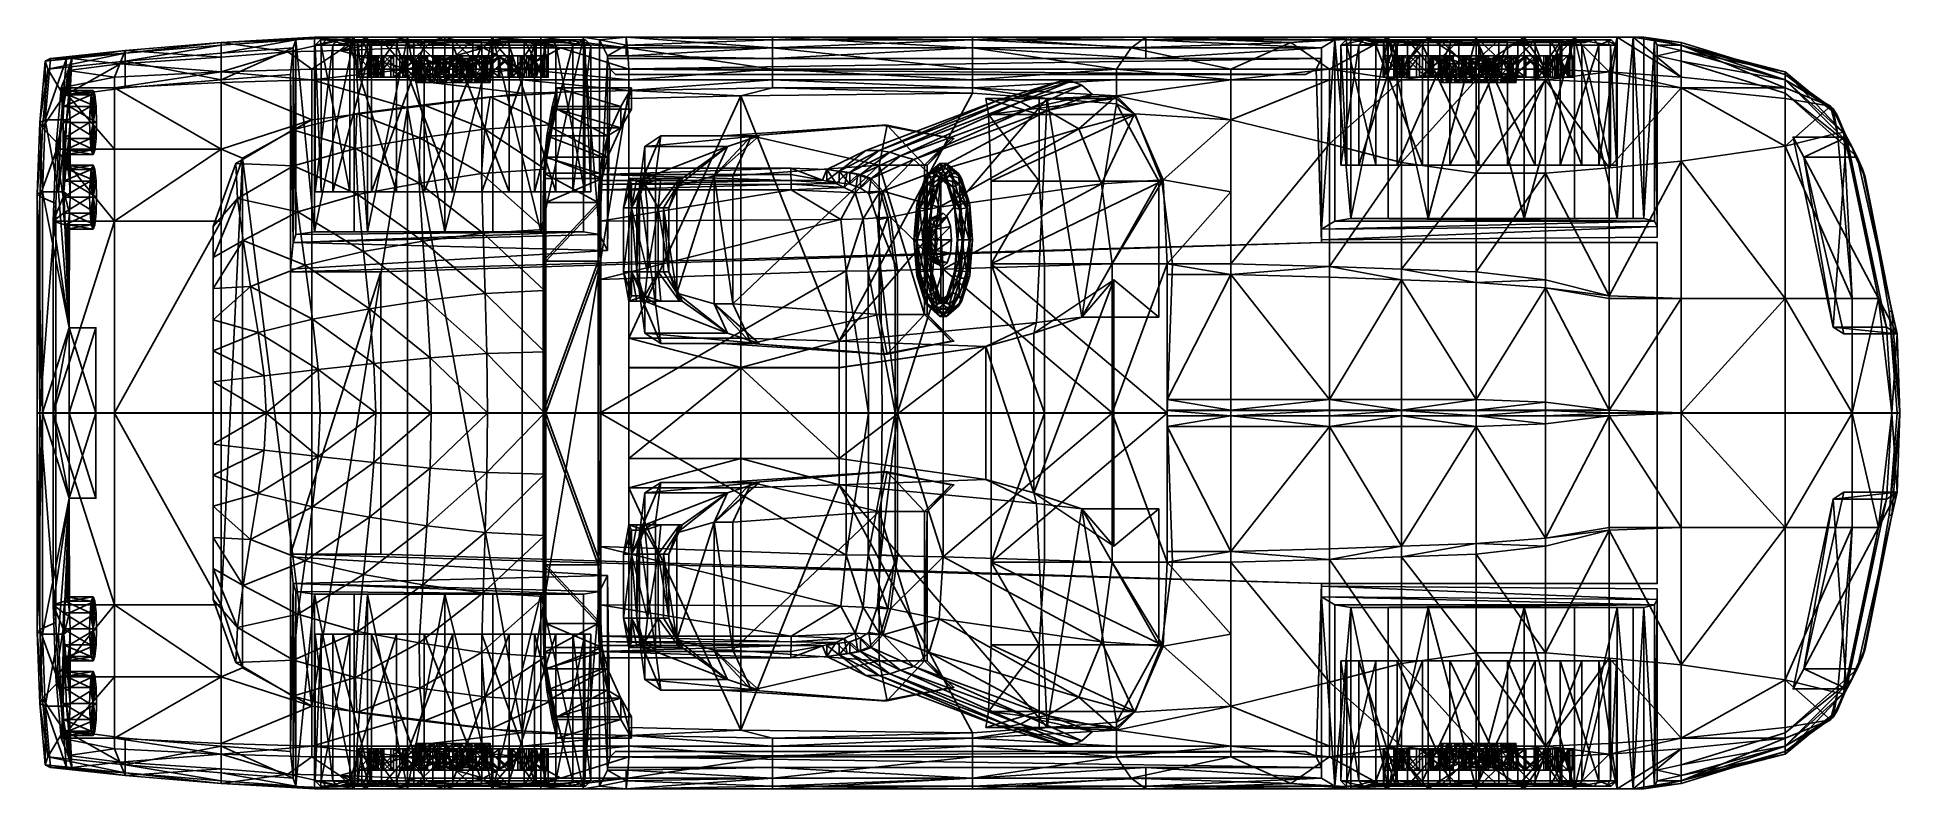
# Model space of a CAD drawing. Extents: x -4.44 to 0, y -0.91 to 0.88.
import ezdxf

# ---------------------------------------------------------------- set-up
doc = ezdxf.new("R2010")
doc.units = 0
doc.header["$LTSCALE"] = 40
doc.layers.get('0').update_dxf_attribs({"linetype": 'CONTINUOUS'})

msp = doc.modelspace()

# ---------------------------------------------------------------- meshes
at = {"color": 0, "linetype": 'BYBLOCK'}
mesh = msp.add_polyface(dxfattribs=at)
corners = [(-4.369, 0.8321, 0.6223), (-4.4071, 0.8321, 0.5334), (-4.4198, 0.6861, 0.5334), (-4.3817, 0.6861, 0.6223), (-4.2293, 0.8512, 0.5271), (-4.4134, 0.8067, 0.4572), (-4.3753, 0.7432, 0.3619), (-4.4261, 0.6676, 0.4572), (-4.2293, 0.8258, 0.4254), (-4.2293, 0.8448, 0.4636), (-4.4198, 0.8258, 0.4889), (-4.4325, 0.6797, 0.4918), (-4.31, 0.7457, 0.7941), (-4.3731, 0.7457, 0.7935), (-4.3058, 0.7559, 0.7562), (-4.369, 0.7559, 0.7556), (-4.3817, 0.7623, 0.8636), (-4.3652, 0.8036, 0.7494), (-4.2547, 0.7877, 0.8572), (-4.3618, 0.7178, 0.69), (-4.3563, 0.8321, 0.6604), (-4.369, 0.6861, 0.6604), (-4.3648, 0.7457, 0.7178), (-4.242, 0.8194, 0.7461), (-4.2293, 0.8512, 0.6223), (-4.3017, 0.7457, 0.7183), (-4.2987, 0.7178, 0.6906), (-4.2547, 0.7623, 0.87), (-4.2547, 0.6162, 0.87), (-4.3761, 0.7178, 0.8213), (-4.3772, 0.6797, 0.8314), (-4.313, 0.7178, 0.8218)]
mesh.append_faces([[corners[k] for k in face] for face in [(27, 18, 16)]], dxfattribs={"color": 0})
mesh.append_faces([[corners[k] for k in face] for face in [(8, 6, 5), (10, 2, 1), (18, 17, 16), (20, 24, 0)]], dxfattribs={"vtx0": -1, "color": 0})
mesh.append_faces([[corners[k] for k in face] for face in [(1, 9, 10), (5, 11, 10), (10, 9, 5), (5, 9, 8), (12, 13, 14), (15, 14, 13), (13, 17, 15), (22, 20, 19), (25, 22, 26), (19, 26, 22), (14, 15, 25), (22, 25, 15), (31, 29, 12), (13, 12, 29)]], dxfattribs={"vtx0": -1, "vtx1": -1, "color": 0})
mesh.append_faces([[corners[k] for k in face] for face in [(2, 3, 0), (10, 11, 2), (19, 20, 21), (3, 21, 20)]], dxfattribs={"vtx0": -1, "vtx1": -1, "vtx2": -1, "color": 0})
mesh.append_faces([[corners[k] for k in face] for face in [(13, 16, 17), (17, 22, 15), (16, 13, 29), (16, 29, 30)]], dxfattribs={"vtx0": -1, "vtx2": -1, "color": 0})
mesh.append_faces([[corners[k] for k in face] for face in [(1, 0, 4), (5, 6, 7), (17, 23, 20)]], dxfattribs={"vtx1": -1, "color": 0})
mesh.append_faces([[corners[k] for k in face] for face in [(5, 7, 11), (17, 20, 22), (20, 0, 3)]], dxfattribs={"vtx1": -1, "vtx2": -1, "color": 0})
mesh.append_faces([[corners[k] for k in face] for face in [(0, 1, 2), (28, 27, 16)]], dxfattribs={"vtx2": -1, "color": 0})
mesh = msp.add_polyface(dxfattribs=at)
corners = [(-4.0007, 0.8702, 0.6223), (-4.0007, 0.8702, 0.5207), (-4.2293, 0.8512, 0.6223), (-4.2293, 0.8512, 0.5271), (-4.369, 0.8321, 0.6223), (-3.7784, 0.8829, 0.5207), (-4.2293, 0.8448, 0.4636), (-4.0007, 0.8639, 0.4381), (-4.2293, 0.8258, 0.4254), (-4.0007, 0.8448, 0.381), (-4.2293, 0.7623, 0.3366), (-4.3753, 0.7432, 0.3619), (-3.8229, 0.8766, 0.4191), (-4.0007, 0.7813, 0.2921), (-3.8292, 0.8575, 0.3556), (-4.4071, 0.8321, 0.5334), (-4.2547, 0.7877, 0.8572), (-4.242, 0.8194, 0.7461), (-4.3652, 0.8036, 0.7494), (-4.0007, 0.8004, 0.87), (-4.0007, 0.8353, 0.7525), (-3.8419, 0.848, 0.7525), (-4.3563, 0.8321, 0.6604), (-4.0007, 0.4448, 0.908), (-4.0007, 0.6162, 0.908), (-4.2547, 0.4448, 0.8826), (-4.2547, 0.6162, 0.87), (-4.2547, 0.7623, 0.87), (-4.0007, 0.775, 0.8826), (-4.0007, -0.0124, 0.908), (-4.2547, -0.0124, 0.8922), (-3.7848, 0.6861, 0.908), (-3.7848, 0.7813, 0.8953), (-3.9495, 0.5947, 0.908)]
mesh.append_faces([[corners[k] for k in face] for face in [(20, 2, 17)]], dxfattribs={"vtx0": -1, "color": 0})
mesh.append_faces([[corners[k] for k in face] for face in [(0, 1, 2), (3, 2, 1), (1, 0, 5), (8, 7, 9), (14, 13, 9), (1, 6, 3), (17, 19, 20), (25, 24, 26), (26, 24, 27), (27, 24, 28), (28, 19, 27), (30, 23, 25), (33, 24, 23)]], dxfattribs={"vtx0": -1, "vtx1": -1, "color": 0})
mesh.append_faces([[corners[k] for k in face] for face in [(6, 7, 8), (7, 12, 9), (1, 7, 6), (1, 12, 7), (23, 24, 25), (31, 28, 24)]], dxfattribs={"vtx0": -1, "vtx1": -1, "vtx2": -1, "color": 0})
mesh.append_faces([[corners[k] for k in face] for face in [(3, 4, 2), (8, 10, 11), (19, 21, 20), (20, 0, 2), (22, 17, 2), (19, 28, 32)]], dxfattribs={"vtx0": -1, "vtx2": -1, "color": 0})
mesh.append_faces([[corners[k] for k in face] for face in [(16, 19, 17), (16, 27, 19), (29, 23, 30)]], dxfattribs={"vtx1": -1, "color": 0})
mesh.append_faces([[corners[k] for k in face] for face in [(8, 9, 13), (13, 10, 8), (15, 3, 6), (20, 21, 0)]], dxfattribs={"vtx1": -1, "vtx2": -1, "color": 0})
mesh.append_faces([[corners[k] for k in face] for face in [(16, 17, 18)]], dxfattribs={"vtx2": -1, "color": 0})
at = {"color": 251, "linetype": 'BYBLOCK'}
mesh = msp.add_polyface(dxfattribs=at)
corners = [(-3.6197, 0.3239, 0.1333), (-3.6197, -0.3492, 0.1333), (-3.8356, -0.3492, 0.2667), (-3.8356, 0.3239, 0.2667), (-0.578, -0.4191, 0.2159), (-0.578, -0.4191, 0.1524), (-0.578, 0.3937, 0.2159), (-0.578, 0.3937, 0.1524), (-2.0639, 0.1778, 0.6794), (-2.0639, -0.2032, 0.6794), (-1.8734, 0.3048, 0.6794), (-1.8734, -0.3302, 0.6794), (-2.1782, 0.1461, 0.5842), (-2.1782, -0.1714, 0.5842), (-2.5275, 0.0953, 0.5651), (-2.5275, -0.1206, 0.5651), (-2.7624, 0.0953, 0.5651), (-2.7624, -0.1206, 0.5651), (-3.0291, 0.0953, 0.7302), (-3.0291, -0.1206, 0.7302), (-3.9495, -0.6198, 0.7556), (-3.9495, 0.5945, 0.7556), (-4.0007, -0.4699, 0.7556), (-4.0007, 0.4445, 0.7556), (-3.7848, -0.7112, 0.7556), (-3.7848, 0.6858, 0.7556), (-3.5562, -0.7399, 0.762), (-3.5562, 0.7146, 0.762), (-3.2831, -0.7747, 0.7493), (-3.2831, 0.7493, 0.7493), (-3.0291, -0.781, 0.7302), (-3.0291, 0.7557, 0.7302), (-1.2194, 0.4511, 0.635), (-1.2194, 0.8829, 0.635), (-1.3083, 0.4511, 0.5397), (-1.3083, 0.8829, 0.5397), (-3.1371, 0.4194, 0.508), (-3.1371, 0.8829, 0.508), (-3.2387, 0.4194, 0.6223), (-3.2387, 0.8829, 0.6223), (-0.6098, 0.4511, 0.4572), (-0.6352, 0.4511, 0.5143), (-3.6832, 0.4194, 0.6223), (-3.6832, 0.8829, 0.6223), (-3.7784, 0.4194, 0.5207), (-3.7784, 0.8829, 0.5207), (-3.8229, 0.413, 0.4191), (-0.6733, 0.4511, 0.5715), (-0.6733, 0.8829, 0.5715), (-0.7749, 0.8829, 0.6477), (-0.7749, 0.4511, 0.6477), (-3.353, 0.4194, 0.6858), (-1.1241, 0.4511, 0.6858), (-1.0098, 0.4511, 0.7112), (-3.8292, 0.394, 0.3556), (-3.099, 0.413, 0.4254), (-3.8356, 0.3241, 0.2667), (-1.3781, 0.394, 0.2667), (-3.6197, 0.3241, 0.1333), (-1.3781, 0.394, 0.1524), (-3.8356, 0.3305, 0.2667), (-3.0799, 0.3749, 0.2667), (-3.8229, 0.8766, 0.4191), (-3.8292, 0.8575, 0.3556), (-3.8356, 0.794, 0.2667), (-0.578, 0.4067, 0.2159), (-0.578, 0.8385, 0.2159), (-0.578, 0.4321, 0.2604), (-0.578, 0.8639, 0.2604), (-3.0736, 0.8067, 0.1905), (-3.0799, 0.8321, 0.2667), (-1.3781, 0.4003, 0.2667), (-1.3781, 0.8321, 0.2667), (-1.3908, 0.8067, 0.1905), (-0.578, 0.394, 0.2159), (-0.578, 0.394, 0.1524), (-1.3781, 0.4257, 0.381), (-3.0799, 0.8385, 0.2667), (-3.099, 0.8766, 0.4254), (-1.3464, 0.4448, 0.4763), (-1.3464, 0.8766, 0.4763), (-1.3781, 0.8575, 0.381), (-0.5844, 0.4448, 0.3366), (-0.5844, 0.8766, 0.3366), (-0.6098, 0.8829, 0.4572), (-0.6352, 0.8829, 0.5143), (-3.353, 0.8829, 0.6858), (-3.4673, 0.4194, 0.6985), (-3.4673, 0.8829, 0.6985), (-3.6514, 0.4194, 0.6477), (-3.5562, 0.8829, 0.6858), (-3.5562, 0.4194, 0.6858), (-3.6514, 0.8829, 0.6477), (-1.0098, 0.8829, 0.7112), (-1.1241, 0.8829, 0.6858), (-0.8955, 0.4511, 0.6985), (-0.8955, 0.8829, 0.6985), (-1.2194, -0.908, 0.635), (-1.2194, -0.4762, 0.635), (-1.3083, -0.4762, 0.5397), (-1.3083, -0.908, 0.5397), (-3.1371, -0.908, 0.508), (-3.1371, -0.4445, 0.508), (-3.2387, -0.4445, 0.6223), (-3.2387, -0.908, 0.6223), (-0.6098, -0.4762, 0.4572), (-0.6352, -0.4762, 0.5143), (-3.6832, -0.908, 0.6223), (-3.6832, -0.4445, 0.6223), (-3.7784, -0.4445, 0.5207), (-3.7784, -0.908, 0.5207), (-3.8229, -0.4381, 0.4191), (-0.6733, -0.908, 0.5715), (-0.6733, -0.4762, 0.5715), (-0.7749, -0.908, 0.6477), (-0.7749, -0.4762, 0.6477), (-3.353, -0.4445, 0.6858), (-1.1241, -0.4762, 0.6858), (-1.0098, -0.4762, 0.7112), (-3.099, -0.4381, 0.4254), (-3.8292, -0.4191, 0.3556), (-1.3781, -0.4191, 0.2667), (-1.3781, -0.4191, 0.1524), (-3.0799, -0.4, 0.2667), (-3.8356, -0.3556, 0.2667), (-3.8229, -0.9017, 0.4191), (-3.8292, -0.8826, 0.3556), (-3.8356, -0.8191, 0.2667), (-0.578, -0.8636, 0.2159), (-0.578, -0.4318, 0.2159), (-0.578, -0.4572, 0.2604), (-0.578, -0.889, 0.2604), (-3.0799, -0.8572, 0.2667), (-3.0736, -0.8318, 0.1905), (-1.3781, -0.8572, 0.2667), (-1.3781, -0.4254, 0.2667), (-1.3908, -0.8318, 0.1905), (-1.3781, -0.4508, 0.381), (-3.0799, -0.8636, 0.2667), (-3.099, -0.9017, 0.4254), (-1.3464, -0.9017, 0.4763), (-1.3464, -0.4699, 0.4763), (-1.3781, -0.8826, 0.381), (-0.5844, -0.9017, 0.3366), (-0.5844, -0.4699, 0.3366), (-0.6098, -0.908, 0.4572), (-0.6352, -0.908, 0.5143), (-3.353, -0.908, 0.6858), (-3.4673, -0.4445, 0.6985), (-3.4673, -0.908, 0.6985), (-3.6514, -0.4445, 0.6477), (-3.5562, -0.908, 0.6858), (-3.5562, -0.4445, 0.6858), (-3.6514, -0.908, 0.6477), (-1.0098, -0.908, 0.7112), (-1.1241, -0.908, 0.6858), (-0.8955, -0.4762, 0.6985), (-0.8955, -0.908, 0.6985)]
mesh.append_faces([[corners[k] for k in face] for face in [(58, 57, 59), (71, 73, 59), (89, 87, 91), (53, 50, 95), (121, 1, 122), (136, 135, 122), (148, 150, 152), (115, 118, 156)]], dxfattribs={"vtx0": -1, "color": 251})
mesh.append_faces([[corners[k] for k in face] for face in [(20, 21, 22), (26, 27, 24), (25, 24, 27), (29, 28, 31), (32, 33, 34), (35, 34, 33), (36, 37, 38), (39, 38, 37), (42, 43, 44), (45, 44, 43), (46, 36, 44), (32, 41, 52), (47, 52, 41), (54, 36, 46), (60, 61, 54), (46, 62, 54), (63, 54, 62), (68, 67, 66), (67, 71, 65), (61, 77, 55), (78, 55, 77), (79, 80, 76), (81, 76, 80), (82, 83, 40), (84, 40, 83), (79, 82, 34), (76, 82, 79), (41, 85, 47), (48, 47, 85), (51, 86, 87), (88, 87, 86), (42, 51, 89), (87, 89, 51), (91, 90, 89), (92, 89, 90), (53, 93, 52), (94, 52, 93), (50, 49, 95), (96, 95, 49), (105, 99, 106), (98, 106, 99), (102, 109, 103), (112, 113, 114), (115, 114, 113), (103, 109, 116), (108, 116, 109), (113, 117, 115), (118, 115, 117), (119, 120, 102), (123, 120, 119), (126, 120, 127), (110, 109, 125), (111, 125, 109), (134, 135, 136), (139, 119, 101), (102, 101, 119), (144, 99, 105), (130, 137, 144), (142, 137, 134), (135, 134, 137), (131, 130, 143), (144, 143, 130), (100, 99, 140), (141, 140, 99), (145, 105, 146), (106, 146, 105), (149, 148, 151), (152, 151, 148), (153, 150, 107), (108, 107, 150), (104, 103, 147), (116, 147, 103), (155, 117, 97), (98, 97, 117), (157, 156, 154), (118, 154, 156)]], dxfattribs={"vtx0": -1, "vtx1": -1, "color": 251})
mesh.append_faces([[corners[k] for k in face] for face in [(24, 25, 21), (21, 20, 24), (28, 29, 27), (27, 26, 28), (34, 40, 41), (41, 32, 34), (44, 36, 38), (47, 48, 49), (49, 50, 47), (44, 38, 51), (51, 42, 44), (52, 47, 50), (50, 53, 52), (54, 55, 36), (54, 61, 55), (54, 63, 64), (44, 45, 62), (62, 46, 44), (71, 72, 73), (55, 78, 37), (37, 36, 55), (34, 82, 40), (76, 67, 82), (76, 81, 72), (72, 71, 76), (67, 68, 83), (83, 82, 67), (34, 35, 80), (80, 79, 34), (40, 84, 85), (85, 41, 40), (87, 88, 90), (90, 91, 87), (89, 92, 43), (43, 42, 89), (38, 39, 86), (86, 51, 38), (52, 94, 33), (33, 32, 52), (95, 96, 93), (93, 53, 95), (97, 98, 99), (99, 100, 97), (101, 102, 103), (103, 104, 101), (107, 108, 109), (109, 110, 107), (102, 111, 109), (106, 98, 117), (117, 113, 106), (102, 120, 111), (123, 124, 120), (125, 111, 120), (120, 126, 125), (130, 131, 128), (135, 130, 129), (138, 123, 119), (119, 139, 138), (140, 141, 137), (137, 142, 140), (143, 144, 105), (105, 145, 143), (144, 141, 99), (144, 137, 141), (146, 106, 113), (113, 112, 146), (147, 116, 148), (148, 149, 147), (116, 108, 150), (150, 148, 116), (151, 152, 150), (150, 153, 151), (154, 118, 117), (117, 155, 154), (114, 115, 156), (156, 157, 114)]], dxfattribs={"vtx0": -1, "vtx2": -1, "color": 251})
mesh.append_faces([[corners[k] for k in face] for face in [(4, 5, 6), (7, 6, 5), (8, 9, 10), (11, 10, 9), (14, 15, 12), (13, 12, 15), (18, 19, 16), (17, 16, 19), (23, 22, 21), (30, 31, 28), (56, 57, 58), (65, 66, 67), (69, 70, 61), (124, 127, 120), (5, 4, 122), (121, 122, 4)]], dxfattribs={"vtx1": -1, "color": 251})
mesh.append_faces([[corners[k] for k in face] for face in [(76, 71, 67), (135, 137, 130)]], dxfattribs={"vtx1": -1, "vtx2": -1, "color": 251})
mesh.append_faces([[corners[k] for k in face] for face in [(0, 1, 2), (2, 3, 0), (12, 13, 9), (9, 8, 12), (16, 17, 15), (15, 14, 16), (64, 60, 54), (74, 75, 59), (59, 57, 74), (121, 2, 1), (128, 129, 130), (132, 133, 123)]], dxfattribs={"vtx2": -1, "color": 251})
at = {"color": 0, "linetype": 'BYBLOCK'}
mesh = msp.add_polyface(dxfattribs=at)
corners = [(-3.7784, 0.8829, 0.5207), (-4.0007, 0.8702, 0.6223), (-3.6832, 0.8829, 0.6223), (-4.0007, 0.8448, 0.381), (-3.8229, 0.8766, 0.4191), (-3.8292, 0.8575, 0.3556), (-3.8356, 0.794, 0.2667), (-4.0007, 0.7813, 0.2921), (-4.0007, 0.8702, 0.5207), (-3.5562, 0.7148, 0.9144), (-3.2831, 0.7496, 0.9017), (-3.5562, 0.7813, 0.9017), (-3.2831, 0.7813, 0.8953), (-3.2831, 0.8067, 0.8826), (-3.5562, 0.8067, 0.889), (-3.3752, 0.8575, 0.7969), (-3.5562, 0.8575, 0.7937), (-3.4673, 0.8829, 0.6985), (-3.5562, 0.8829, 0.6858), (-3.191, 0.8575, 0.7842), (-3.353, 0.8829, 0.6858), (-3.7181, 0.8512, 0.7715), (-3.6514, 0.8829, 0.6477), (-3.7848, 0.8067, 0.8826), (-3.8419, 0.848, 0.7525), (-4.0007, 0.8004, 0.87), (-3.7848, 0.6861, 0.908), (-4.0007, 0.6162, 0.908), (-3.9495, 0.5947, 0.908), (-3.7848, 0.7813, 0.8953), (-4.0007, 0.775, 0.8826), (-3.2291, 0.5464, 1.1192), (-3.233, 0.4892, 1.1463), (-3.2315, 0.5591, 1.1377), (-3.2291, 0.5972, 1.1192), (-3.233, 0.3495, 1.1526), (-3.2268, 0.3496, 1.122), (-3.2268, -0.0124, 1.122), (-3.233, -0.0124, 1.1526)]
mesh.append_faces([[corners[k] for k in face] for face in [(0, 1, 2), (3, 4, 5), (21, 14, 16), (29, 9, 11)]], dxfattribs={"vtx0": -1, "color": 0})
mesh.append_faces([[corners[k] for k in face] for face in [(11, 10, 12), (12, 13, 11), (19, 20, 15), (16, 18, 21), (23, 24, 25), (1, 24, 2), (21, 2, 24), (26, 27, 28), (23, 29, 14)]], dxfattribs={"vtx0": -1, "vtx1": -1, "color": 0})
mesh.append_faces([[corners[k] for k in face] for face in [(15, 14, 13), (17, 16, 15), (15, 20, 17), (21, 18, 22), (23, 21, 24), (21, 22, 2), (26, 29, 30), (29, 23, 25), (13, 19, 15), (31, 32, 33), (31, 33, 34)]], dxfattribs={"vtx0": -1, "vtx2": -1, "color": 0})
mesh.append_faces([[corners[k] for k in face] for face in [(9, 10, 11), (14, 11, 13), (11, 14, 29)]], dxfattribs={"vtx1": -1, "color": 0})
mesh.append_faces([[corners[k] for k in face] for face in [(17, 18, 16), (23, 14, 21), (26, 9, 29), (35, 32, 36)]], dxfattribs={"vtx1": -1, "vtx2": -1, "color": 0})
mesh.append_faces([[corners[k] for k in face] for face in [(5, 6, 7), (8, 0, 4), (15, 16, 14), (37, 38, 35)]], dxfattribs={"vtx2": -1, "color": 0})
at = {"color": 251, "linetype": 'BYBLOCK'}
mesh = msp.add_polyface(dxfattribs=at)
corners = [(-3.4482, 0.8766, 0.6032), (-3.4482, 0.8702, 0.5842), (-3.5515, 0.8702, 0.5622), (-3.6936, 0.8639, 0.5511), (-3.6936, 0.5146, 0.5511), (-3.5825, 0.5146, 0.6319), (-3.5825, 0.8639, 0.6319), (-3.6842, 0.8766, 0.5426), (-3.5774, 0.8766, 0.6203), (-3.4482, 0.5146, 0.3302), (-3.4482, 0.5146, 0.6604), (-3.505, 0.8766, 0.0631), (-3.501, 0.8702, 0.0818), (-3.3954, 0.8702, 0.0818), (-3.5169, 0.5146, 0.0072), (-3.5169, 0.8639, 0.0072), (-3.3796, 0.8639, 0.0072), (-3.5142, 0.8766, 0.0196), (-3.3822, 0.8766, 0.0196), (-3.7342, 0.5146, 0.1651), (-3.7766, 0.5146, 0.2957), (-3.6423, 0.5146, 0.0631), (-3.7342, 0.8639, 0.1651), (-3.7766, 0.8639, 0.2957), (-3.7232, 0.8766, 0.1714), (-3.6423, 0.8639, 0.0631), (-3.6348, 0.8766, 0.0733), (-3.7623, 0.5146, 0.4322), (-3.7623, 0.8639, 0.4322), (-3.764, 0.8766, 0.297), (-3.7502, 0.8766, 0.4283), (-3.4482, 0.8639, 0.6604)]
mesh.append_faces([[corners[k] for k in face] for face in [(5, 9, 10), (4, 9, 5), (19, 9, 20), (21, 9, 19), (14, 9, 21), (20, 9, 27), (27, 9, 4)]], dxfattribs={"vtx0": -1, "vtx1": -1, "color": 251})
mesh.append_faces([[corners[k] for k in face] for face in [(0, 1, 2), (7, 3, 6), (6, 8, 7), (11, 12, 13), (15, 17, 18), (24, 22, 23), (17, 15, 25), (26, 25, 22), (29, 23, 28), (30, 28, 3), (8, 6, 31)]], dxfattribs={"vtx0": -1, "vtx2": -1, "color": 251})
mesh.append_faces([[corners[k] for k in face] for face in [(3, 4, 5), (5, 6, 3), (14, 15, 16), (22, 19, 20), (20, 23, 22), (15, 14, 21), (21, 25, 15), (25, 21, 19), (19, 22, 25), (23, 20, 27), (27, 28, 23), (28, 27, 4), (4, 3, 28), (6, 5, 10), (10, 31, 6)]], dxfattribs={"vtx2": -1, "color": 251})
mesh = msp.add_polyface(dxfattribs=at)
corners = [(-3.5515, 0.8702, 0.5622), (-3.5593, 0.8766, 0.5796), (-3.4482, 0.8766, 0.6032), (-3.6511, 0.8766, 0.5129), (-3.6842, 0.8766, 0.5426), (-3.5774, 0.8766, 0.6203), (-3.4482, 0.8766, 0.6477), (-3.5142, 0.8766, 0.0196), (-3.505, 0.8766, 0.0631), (-3.3914, 0.8766, 0.0631), (-3.6682, 0.8702, 0.2032), (-3.6847, 0.8766, 0.1937), (-3.7198, 0.8766, 0.3017), (-3.7008, 0.8702, 0.3036), (-3.7766, 0.8639, 0.2957), (-3.764, 0.8766, 0.297), (-3.7232, 0.8766, 0.1714), (-3.6348, 0.8766, 0.0733), (-3.6087, 0.8766, 0.1093), (-3.6423, 0.8639, 0.0631), (-3.7342, 0.8639, 0.1651), (-3.5975, 0.8702, 0.1247), (-3.501, 0.8702, 0.0818), (-3.7623, 0.8639, 0.4322), (-3.7502, 0.8766, 0.4283), (-3.7079, 0.8766, 0.4146), (-3.6898, 0.8702, 0.4087), (-3.6936, 0.8639, 0.5511), (-3.637, 0.8702, 0.5002), (-3.4482, 0.8639, 0.6604)]
mesh.append_faces([[corners[k] for k in face] for face in [(0, 1, 2), (3, 4, 5), (5, 1, 3), (1, 5, 6), (6, 2, 1), (7, 8, 9), (10, 11, 12), (12, 13, 10), (14, 15, 16), (11, 16, 15), (15, 12, 11), (8, 7, 17), (17, 18, 8), (19, 17, 7), (20, 16, 17), (18, 17, 16), (16, 11, 18), (21, 18, 11), (11, 10, 21), (22, 8, 18), (18, 21, 22), (23, 24, 15), (12, 15, 24), (24, 25, 12), (13, 12, 25), (25, 26, 13), (27, 4, 24), (25, 24, 4), (4, 3, 25), (26, 25, 3), (3, 28, 26), (28, 3, 1), (1, 0, 28), (29, 6, 5)]], dxfattribs={"vtx0": -1, "vtx2": -1, "color": 251})
at = {"color": 254, "linetype": 'BYBLOCK'}
mesh = msp.add_polyface(dxfattribs=at)
corners = [(-3.7008, 0.8702, 0.3036), (-3.7008, 0.8766, 0.3036), (-3.6682, 0.8702, 0.2032), (-3.6682, 0.8766, 0.2032), (-3.6756, 0.8766, 0.3063), (-3.6462, 0.8766, 0.2159), (-3.6756, 0.7877, 0.3063), (-3.6462, 0.7877, 0.2159), (-3.5975, 0.8702, 0.1247), (-3.5975, 0.8766, 0.1247), (-3.5826, 0.8766, 0.1453), (-3.5826, 0.7877, 0.1453), (-3.6269, 0.8385, 0.1891), (-3.6269, 0.7877, 0.1891), (-3.5746, 0.7877, 0.1918), (-3.5746, 0.8385, 0.1918), (-3.6475, 0.8385, 0.2195), (-3.5964, 0.8385, 0.2122), (-3.6475, 0.7877, 0.2195), (-3.5964, 0.7877, 0.2122), (-3.5898, 0.7877, 0.4577), (-3.5898, 0.8385, 0.4577), (-3.6294, 0.7877, 0.3891), (-3.6294, 0.8385, 0.3891), (-3.6181, 0.8766, 0.4832), (-3.6181, 0.7877, 0.4832), (-3.6656, 0.8766, 0.4008), (-3.6656, 0.7877, 0.4008), (-3.6266, 0.8385, 0.3877), (-3.6508, 0.8385, 0.4341), (-3.6317, 0.8385, 0.4655), (-3.6171, 0.8385, 0.4159), (-3.6266, 0.7877, 0.3877), (-3.6508, 0.7877, 0.4341), (-3.637, 0.8766, 0.5002), (-3.6898, 0.8766, 0.4087), (-3.6898, 0.8702, 0.4087), (-3.6377, 0.8385, 0.3103), (-3.5619, 0.8385, 0.3183), (-3.6132, 0.8385, 0.2349), (-3.6377, 0.7877, 0.3103), (-3.5569, 0.8385, 0.3655), (-3.6748, 0.8385, 0.3081), (-3.6293, 0.8385, 0.2821), (-3.6758, 0.8385, 0.3448), (-3.6366, 0.8385, 0.311), (-3.6758, 0.7877, 0.3448), (-3.6366, 0.7877, 0.311), (-3.6132, 0.7877, 0.2349), (-3.6293, 0.7877, 0.2821), (-3.6748, 0.7877, 0.3081), (-3.637, 0.8702, 0.5002), (-3.5412, 0.8766, 0.539), (-3.6317, 0.7877, 0.4655), (-3.6171, 0.7877, 0.4159), (-3.5515, 0.8766, 0.5622)]
mesh.append_faces([[corners[k] for k in face] for face in [(1, 4, 3), (5, 3, 4), (4, 6, 5), (7, 5, 6), (3, 5, 9), (10, 9, 5), (5, 7, 10), (11, 10, 7), (20, 21, 22), (23, 22, 21), (24, 25, 26), (27, 26, 25), (34, 24, 35), (26, 35, 24), (35, 26, 1), (4, 1, 26), (37, 38, 39), (22, 23, 40), (37, 40, 23), (23, 41, 37), (26, 27, 4), (6, 4, 27), (40, 37, 48), (39, 48, 37), (24, 34, 52)]], dxfattribs={"vtx0": -1, "vtx1": -1, "color": 254})
mesh.append_faces([[corners[k] for k in face] for face in [(0, 1, 2), (3, 2, 1), (2, 3, 8), (9, 8, 3), (12, 15, 16), (17, 16, 15), (28, 32, 29), (33, 29, 32), (36, 35, 0), (1, 0, 35), (42, 43, 44), (45, 44, 43), (51, 34, 36), (35, 36, 34), (30, 53, 31), (54, 31, 53), (34, 51, 55)]], dxfattribs={"vtx1": -1, "color": 254})
mesh.append_faces([[corners[k] for k in face] for face in [(12, 13, 14), (18, 16, 17), (17, 19, 18), (28, 29, 30), (30, 31, 28), (46, 44, 45), (45, 47, 46), (49, 43, 42), (42, 50, 49)]], dxfattribs={"vtx2": -1, "color": 254})
mesh = msp.add_polyface(dxfattribs=at)
corners = [(-3.6132, 0.7877, 0.2349), (-3.6132, 0.8385, 0.2349), (-3.5602, 0.7877, 0.1761), (-3.5602, 0.8385, 0.1761), (-3.5472, 0.8385, 0.2731), (-3.5154, 0.8385, 0.2377), (-3.4878, 0.8385, 0.1439), (-3.5826, 0.8766, 0.1453), (-3.5826, 0.7877, 0.1453), (-3.4957, 0.8766, 0.1066), (-3.4957, 0.7877, 0.1066), (-3.556, 0.8385, 0.1293), (-3.556, 0.7877, 0.1293), (-3.509, 0.8385, 0.1508), (-3.509, 0.7877, 0.1508), (-3.5975, 0.8766, 0.1247), (-3.501, 0.8766, 0.0818), (-3.5975, 0.8702, 0.1247), (-3.501, 0.8702, 0.0818), (-3.4878, 0.7877, 0.1439), (-3.5746, 0.7877, 0.1918), (-3.5746, 0.8385, 0.1918), (-3.6269, 0.8385, 0.1891), (-3.5898, 0.8385, 0.4577), (-3.5332, 0.8385, 0.4067), (-3.6294, 0.8385, 0.3891), (-3.5569, 0.8385, 0.3655), (-3.5257, 0.8385, 0.5042), (-3.4947, 0.8385, 0.4346), (-3.5619, 0.8385, 0.3183), (-3.5429, 0.8194, 0.3202), (-3.5307, 0.8194, 0.2826), (-3.5366, 0.775, 0.3209), (-3.5252, 0.775, 0.2858), (-3.524, 0.775, 0.3222), (-3.6377, 0.8385, 0.3103), (-3.519, 0.8194, 0.3939), (-3.5388, 0.8194, 0.3596), (-3.5143, 0.775, 0.3897), (-3.5328, 0.775, 0.3577), (-3.5207, 0.775, 0.3537), (-3.5207, 0.794, 0.3537), (-3.524, 0.794, 0.3222), (-3.5295, 0.8385, 0.5432), (-3.5295, 0.7877, 0.5432), (-3.544, 0.8385, 0.4936), (-3.544, 0.7877, 0.4936), (-3.5515, 0.8766, 0.5622), (-3.5412, 0.8766, 0.539), (-3.637, 0.8766, 0.5002), (-3.5412, 0.7877, 0.539), (-3.6181, 0.8766, 0.4832), (-3.6181, 0.7877, 0.4832), (-3.5672, 0.8385, 0.475), (-3.5624, 0.8385, 0.5271), (-3.5672, 0.7877, 0.475), (-3.5624, 0.7877, 0.5271), (-3.5257, 0.7877, 0.5042), (-3.5898, 0.7877, 0.4577), (-3.5515, 0.8702, 0.5622), (-3.637, 0.8702, 0.5002)]
mesh.append_faces([[corners[k] for k in face] for face in [(0, 1, 2), (3, 2, 1), (1, 4, 3), (5, 3, 4), (3, 5, 6), (7, 8, 9), (10, 9, 8), (15, 7, 16), (9, 16, 7), (2, 3, 19), (23, 24, 25), (26, 25, 24), (27, 28, 23), (24, 23, 28), (29, 30, 4), (31, 4, 30), (30, 32, 31), (33, 31, 32), (32, 34, 33), (4, 1, 29), (29, 35, 26), (4, 31, 5), (24, 36, 26), (37, 26, 36), (36, 38, 37), (39, 37, 38), (26, 37, 29), (30, 29, 37), (40, 41, 34), (42, 34, 41), (37, 39, 30), (32, 30, 39), (39, 40, 32), (34, 32, 40), (47, 48, 49), (48, 50, 51), (52, 51, 50), (57, 27, 58), (23, 58, 27)]], dxfattribs={"vtx0": -1, "vtx1": -1, "color": 254})
mesh.append_faces([[corners[k] for k in face] for face in [(11, 12, 13), (14, 13, 12), (17, 15, 18), (16, 18, 15), (43, 44, 45), (46, 45, 44), (53, 55, 54), (56, 54, 55), (59, 47, 60)]], dxfattribs={"vtx1": -1, "color": 254})
mesh.append_faces([[corners[k] for k in face] for face in [(20, 21, 22), (53, 54, 43), (43, 45, 53)]], dxfattribs={"vtx2": -1, "color": 254})
mesh = msp.add_polyface(dxfattribs=at)
corners = [(-3.4878, 0.8385, 0.1439), (-3.472, 0.8385, 0.2184), (-3.4086, 0.8385, 0.1439), (-3.501, 0.8702, 0.0818), (-3.501, 0.8766, 0.0818), (-3.3954, 0.8702, 0.0818), (-3.4957, 0.8766, 0.1066), (-3.3954, 0.8766, 0.0818), (-3.4957, 0.7877, 0.1066), (-3.4007, 0.8766, 0.1066), (-3.5154, 0.8385, 0.2377), (-3.5042, 0.8194, 0.2531), (-3.468, 0.8194, 0.237), (-3.4245, 0.8385, 0.2184), (-3.4797, 0.8385, 0.1455), (-3.5222, 0.8385, 0.1149), (-3.556, 0.8385, 0.1293), (-3.509, 0.8385, 0.1508), (-3.4797, 0.7877, 0.1455), (-3.4878, 0.7877, 0.1439), (-3.5602, 0.8385, 0.1761), (-3.4947, 0.8385, 0.4346), (-3.487, 0.8194, 0.4172), (-3.5332, 0.8385, 0.4067), (-3.519, 0.8194, 0.3939), (-3.4812, 0.8321, 0.3111), (-3.4482, 0.8321, 0.3302), (-3.4706, 0.8321, 0.2994), (-3.4861, 0.8321, 0.3262), (-3.4924, 0.794, 0.3256), (-3.4867, 0.794, 0.308), (-3.4561, 0.8321, 0.2929), (-3.4403, 0.8321, 0.2929), (-3.5307, 0.8194, 0.2826), (-3.4743, 0.794, 0.2942), (-3.4575, 0.794, 0.2867), (-3.439, 0.794, 0.2867), (-3.4663, 0.794, 0.3708), (-3.4637, 0.8321, 0.365), (-3.4812, 0.794, 0.3599), (-3.4765, 0.8321, 0.3557), (-3.4482, 0.8321, 0.3683), (-3.4845, 0.8321, 0.342), (-3.4905, 0.794, 0.3439), (-3.4482, 0.794, 0.3746), (-3.4482, 0.8385, 0.5207), (-3.4482, 0.8385, 0.4445), (-3.5257, 0.8385, 0.5042), (-3.4482, 0.8194, 0.4254), (-3.4482, 0.8766, 0.5588), (-3.4482, 0.7877, 0.5588), (-3.5412, 0.8766, 0.539), (-3.5412, 0.7877, 0.539), (-3.47, 0.8385, 0.5163), (-3.47, 0.7877, 0.5163), (-3.4378, 0.8385, 0.5576), (-3.4378, 0.7877, 0.5576), (-3.4482, 0.8766, 0.5842), (-3.5515, 0.8766, 0.5622), (-3.4482, 0.7877, 0.5207), (-3.5257, 0.7877, 0.5042), (-3.4482, 0.8702, 0.5842), (-3.5515, 0.8702, 0.5622)]
mesh.append_faces([[corners[k] for k in face] for face in [(0, 1, 2), (4, 6, 7), (6, 8, 9), (10, 11, 1), (12, 1, 11), (1, 12, 13), (1, 0, 10), (0, 19, 20), (21, 22, 23), (24, 23, 22), (25, 26, 27), (28, 26, 25), (29, 28, 30), (25, 30, 28), (31, 26, 32), (27, 26, 31), (11, 10, 33), (30, 25, 34), (27, 34, 25), (34, 27, 35), (31, 35, 27), (35, 31, 36), (37, 38, 39), (40, 39, 38), (38, 26, 40), (41, 26, 38), (40, 26, 42), (43, 42, 29), (28, 29, 42), (42, 26, 28), (39, 40, 43), (42, 43, 40), (44, 41, 37), (38, 37, 41), (45, 46, 47), (21, 47, 46), (46, 48, 21), (22, 21, 48), (49, 50, 51), (52, 51, 50), (57, 49, 58), (51, 58, 49), (59, 45, 60), (47, 60, 45)]], dxfattribs={"vtx0": -1, "vtx1": -1, "color": 254})
mesh.append_faces([[corners[k] for k in face] for face in [(3, 4, 5), (14, 18, 15), (53, 54, 55), (56, 55, 54), (61, 57, 62), (58, 62, 57)]], dxfattribs={"vtx1": -1, "color": 254})
mesh.append_faces([[corners[k] for k in face] for face in [(14, 15, 16), (16, 17, 14)]], dxfattribs={"vtx2": -1, "color": 254})
at = {"color": 251, "linetype": 'BYBLOCK'}
mesh = msp.add_polyface(dxfattribs=at)
corners = [(-3.3139, 0.8639, 0.6319), (-3.3139, 0.5146, 0.6319), (-3.2028, 0.5146, 0.5511), (-3.2028, 0.8639, 0.5511), (-3.3191, 0.8766, 0.6203), (-3.2123, 0.8766, 0.5426), (-3.3372, 0.8766, 0.5796), (-3.3449, 0.8702, 0.5622), (-3.4482, 0.8702, 0.5842), (-3.4482, 0.5146, 0.3302), (-3.4482, 0.5146, 0.6604), (-3.1623, 0.5146, 0.1651), (-3.2541, 0.5146, 0.0631), (-3.1198, 0.5146, 0.2957), (-3.3796, 0.8639, 0.0072), (-3.3796, 0.5146, 0.0072), (-3.5169, 0.5146, 0.0072), (-3.3822, 0.8766, 0.0196), (-3.5169, 0.8639, 0.0072), (-3.1342, 0.5146, 0.4322), (-3.2117, 0.8766, 0.1937), (-3.2282, 0.8702, 0.2032), (-3.1956, 0.8702, 0.3036), (-3.1198, 0.8639, 0.2957), (-3.1623, 0.8639, 0.1651), (-3.1325, 0.8766, 0.297), (-3.2541, 0.8639, 0.0631), (-3.2616, 0.8766, 0.0733), (-3.1733, 0.8766, 0.1714), (-3.1342, 0.8639, 0.4322), (-3.1463, 0.8766, 0.4283), (-3.4482, 0.8639, 0.6604), (-3.4482, 0.8766, 0.6477)]
mesh.append_faces([[corners[k] for k in face] for face in [(1, 9, 2), (10, 9, 1), (11, 9, 12), (13, 9, 11), (15, 9, 16), (12, 9, 15), (19, 9, 13), (2, 9, 19)]], dxfattribs={"vtx0": -1, "vtx1": -1, "color": 251})
mesh.append_faces([[corners[k] for k in face] for face in [(4, 0, 3), (3, 5, 4), (6, 7, 8), (17, 14, 18), (20, 21, 22), (25, 23, 24), (27, 26, 14), (28, 24, 26), (30, 29, 23), (5, 3, 29), (32, 31, 0)]], dxfattribs={"vtx0": -1, "vtx2": -1, "color": 251})
mesh.append_faces([[corners[k] for k in face] for face in [(0, 1, 2), (2, 3, 0), (14, 15, 16), (23, 13, 11), (11, 24, 23), (26, 12, 15), (15, 14, 26), (24, 11, 12), (12, 26, 24), (29, 19, 13), (13, 23, 29), (3, 2, 19), (19, 29, 3), (31, 10, 1), (1, 0, 31)]], dxfattribs={"vtx2": -1, "color": 251})
mesh = msp.add_polyface(dxfattribs=at)
corners = [(-3.3372, 0.8766, 0.5796), (-3.3191, 0.8766, 0.6203), (-3.2123, 0.8766, 0.5426), (-3.2453, 0.8766, 0.5129), (-3.4482, 0.8702, 0.5842), (-3.4482, 0.8766, 0.6032), (-3.4482, 0.8766, 0.6477), (-3.3914, 0.8766, 0.0631), (-3.3822, 0.8766, 0.0196), (-3.5142, 0.8766, 0.0196), (-3.3954, 0.8702, 0.0818), (-3.505, 0.8766, 0.0631), (-3.1956, 0.8702, 0.3036), (-3.1767, 0.8766, 0.3017), (-3.2117, 0.8766, 0.1937), (-3.1623, 0.8639, 0.1651), (-3.1733, 0.8766, 0.1714), (-3.1325, 0.8766, 0.297), (-3.2877, 0.8766, 0.1093), (-3.2616, 0.8766, 0.0733), (-3.3796, 0.8639, 0.0072), (-3.2541, 0.8639, 0.0631), (-3.2282, 0.8702, 0.2032), (-3.2989, 0.8702, 0.1247), (-3.1198, 0.8639, 0.2957), (-3.1463, 0.8766, 0.4283), (-3.1885, 0.8766, 0.4146), (-3.2066, 0.8702, 0.4087), (-3.1342, 0.8639, 0.4322), (-3.2595, 0.8702, 0.5002), (-3.3449, 0.8702, 0.5622), (-3.3139, 0.8639, 0.6319)]
mesh.append_faces([[corners[k] for k in face] for face in [(0, 1, 2), (2, 3, 0), (4, 5, 0), (5, 6, 1), (1, 0, 5), (7, 8, 9), (10, 7, 11), (12, 13, 14), (15, 16, 17), (13, 17, 16), (16, 14, 13), (18, 19, 8), (8, 7, 18), (20, 8, 19), (21, 19, 16), (14, 16, 19), (19, 18, 14), (22, 14, 18), (18, 23, 22), (23, 18, 7), (7, 10, 23), (24, 17, 25), (26, 25, 17), (17, 13, 26), (27, 26, 13), (13, 12, 27), (28, 25, 2), (3, 2, 25), (25, 26, 3), (29, 3, 26), (26, 27, 29), (30, 0, 3), (3, 29, 30), (31, 1, 6)]], dxfattribs={"vtx0": -1, "vtx2": -1, "color": 251})
at = {"color": 254, "linetype": 'BYBLOCK'}
mesh = msp.add_polyface(dxfattribs=at)
corners = [(-3.4482, 0.8385, 0.5207), (-3.4482, 0.7877, 0.5207), (-3.3707, 0.8385, 0.5042), (-3.4327, 0.8321, 0.365), (-3.4301, 0.794, 0.3708), (-3.4199, 0.8321, 0.3557), (-3.4059, 0.794, 0.3439), (-3.412, 0.8321, 0.342), (-3.4152, 0.794, 0.3599), (-3.4017, 0.8385, 0.4346), (-3.4482, 0.8385, 0.4445), (-3.4095, 0.8194, 0.4172), (-3.4482, 0.8194, 0.4254), (-3.3449, 0.8702, 0.5622), (-3.3449, 0.8766, 0.5622), (-3.4482, 0.8702, 0.5842), (-3.4482, 0.8766, 0.5842), (-3.3552, 0.8766, 0.539), (-3.4482, 0.8766, 0.5588), (-3.3552, 0.7877, 0.539), (-3.4482, 0.7877, 0.5588), (-3.4014, 0.8385, 0.5533), (-3.4014, 0.7877, 0.5533), (-3.4404, 0.8385, 0.5195), (-3.47, 0.8385, 0.5163), (-3.4378, 0.8385, 0.5576), (-3.4245, 0.8385, 0.2184), (-3.4284, 0.8194, 0.237), (-3.381, 0.8385, 0.2377), (-3.3922, 0.8194, 0.2531), (-3.4086, 0.8385, 0.1439), (-3.4086, 0.7877, 0.1439), (-3.4878, 0.8385, 0.1439), (-3.3362, 0.8385, 0.1761), (-3.472, 0.8385, 0.2184), (-3.3954, 0.8766, 0.0818), (-3.3954, 0.8702, 0.0818), (-3.501, 0.8766, 0.0818), (-3.4007, 0.8766, 0.1066), (-3.4957, 0.8766, 0.1066), (-3.4007, 0.7877, 0.1066), (-3.4957, 0.7877, 0.1066), (-3.3748, 0.8385, 0.1578), (-3.3941, 0.8385, 0.1091), (-3.4303, 0.8385, 0.1029), (-3.4024, 0.8385, 0.1464), (-3.4303, 0.7877, 0.1029), (-3.4152, 0.8321, 0.3111), (-3.4482, 0.8321, 0.3302), (-3.4103, 0.8321, 0.3262), (-3.4258, 0.8321, 0.2994), (-3.4221, 0.794, 0.2942), (-3.4097, 0.794, 0.308), (-3.468, 0.8194, 0.237), (-3.4403, 0.8321, 0.2929), (-3.439, 0.794, 0.2867), (-3.4561, 0.8321, 0.2929), (-3.4482, 0.8321, 0.3683), (-3.4482, 0.794, 0.3746), (-3.3748, 0.7877, 0.1578), (-3.3633, 0.8385, 0.4067), (-3.3774, 0.8194, 0.3939), (-3.404, 0.794, 0.3256)]
mesh.append_faces([[corners[k] for k in face] for face in [(0, 1, 2), (3, 4, 5), (6, 7, 8), (5, 8, 7), (2, 9, 0), (10, 0, 9), (9, 11, 10), (12, 10, 11), (14, 17, 16), (18, 16, 17), (17, 19, 18), (20, 18, 19), (26, 27, 28), (29, 28, 27), (30, 31, 32), (30, 26, 33), (28, 33, 26), (26, 30, 34), (38, 35, 39), (40, 38, 41), (47, 48, 49), (50, 48, 47), (51, 50, 52), (47, 52, 50), (7, 48, 5), (49, 48, 7), (27, 26, 53), (54, 48, 50), (55, 54, 51), (50, 51, 54), (54, 55, 56), (3, 48, 57), (5, 48, 3), (4, 3, 58), (57, 58, 3), (60, 61, 9), (11, 9, 61), (9, 2, 60), (52, 47, 62), (49, 62, 47), (62, 49, 6), (7, 6, 49)]], dxfattribs={"vtx0": -1, "vtx1": -1, "color": 254})
mesh.append_faces([[corners[k] for k in face] for face in [(13, 14, 15), (16, 15, 14), (21, 22, 23), (35, 36, 37), (44, 46, 45), (42, 59, 43)]], dxfattribs={"vtx1": -1, "color": 254})
mesh.append_faces([[corners[k] for k in face] for face in [(24, 25, 21), (21, 23, 24), (42, 43, 44), (44, 45, 42)]], dxfattribs={"vtx2": -1, "color": 254})
mesh = msp.add_polyface(dxfattribs=at)
corners = [(-3.3362, 0.7877, 0.1761), (-3.3362, 0.8385, 0.1761), (-3.2832, 0.7877, 0.2349), (-3.381, 0.8385, 0.2377), (-3.2832, 0.8385, 0.2349), (-3.3492, 0.8385, 0.2731), (-3.4007, 0.8766, 0.1066), (-3.4007, 0.7877, 0.1066), (-3.3138, 0.8766, 0.1453), (-3.3138, 0.7877, 0.1453), (-3.3954, 0.8766, 0.0818), (-3.2989, 0.8766, 0.1247), (-3.3954, 0.8702, 0.0818), (-3.2989, 0.8702, 0.1247), (-3.3102, 0.8385, 0.1487), (-3.3103, 0.8385, 0.2004), (-3.2933, 0.8385, 0.2248), (-3.3102, 0.7877, 0.1487), (-3.3103, 0.7877, 0.2004), (-3.4086, 0.8385, 0.1439), (-3.3633, 0.8385, 0.4067), (-3.3066, 0.8385, 0.4577), (-3.3395, 0.8385, 0.3655), (-3.3707, 0.8385, 0.5042), (-3.3724, 0.794, 0.3222), (-3.3724, 0.775, 0.3222), (-3.3822, 0.794, 0.2921), (-3.3657, 0.8194, 0.2826), (-3.3345, 0.8385, 0.3183), (-3.3535, 0.8194, 0.3202), (-3.3712, 0.775, 0.2858), (-3.3598, 0.775, 0.3209), (-3.3822, 0.775, 0.2921), (-3.2588, 0.8385, 0.3103), (-3.267, 0.8385, 0.3891), (-3.3922, 0.8194, 0.2531), (-3.396, 0.775, 0.2583), (-3.3576, 0.8194, 0.3596), (-3.3774, 0.8194, 0.3939), (-3.3637, 0.775, 0.3577), (-3.3821, 0.775, 0.3897), (-3.3757, 0.775, 0.3537), (-3.3757, 0.794, 0.3537), (-3.366, 0.8385, 0.4986), (-3.366, 0.7877, 0.4986), (-3.3165, 0.8385, 0.5159), (-3.3165, 0.7877, 0.5159), (-3.3552, 0.8766, 0.539), (-3.3449, 0.8766, 0.5622), (-3.2783, 0.8766, 0.4832), (-3.3552, 0.7877, 0.539), (-3.2783, 0.7877, 0.4832), (-3.2882, 0.8385, 0.4926), (-3.3393, 0.8385, 0.4852), (-3.3066, 0.7877, 0.4577), (-3.3707, 0.7877, 0.5042), (-3.2882, 0.7877, 0.4926), (-3.3393, 0.7877, 0.4852), (-3.3449, 0.8702, 0.5622), (-3.2595, 0.8766, 0.5002)]
mesh.append_faces([[corners[k] for k in face] for face in [(0, 1, 2), (1, 3, 4), (5, 4, 3), (6, 7, 8), (9, 8, 7), (10, 6, 11), (8, 11, 6), (1, 0, 19), (20, 21, 22), (21, 20, 23), (24, 25, 26), (5, 27, 28), (29, 28, 27), (27, 30, 29), (31, 29, 30), (30, 32, 31), (25, 31, 32), (28, 33, 5), (22, 34, 28), (3, 35, 5), (27, 5, 35), (30, 27, 36), (22, 37, 20), (38, 20, 37), (37, 39, 38), (40, 38, 39), (39, 41, 40), (28, 29, 22), (37, 22, 29), (25, 24, 41), (42, 41, 24), (29, 31, 37), (39, 37, 31), (31, 25, 39), (41, 39, 25), (47, 48, 49), (50, 47, 51), (54, 21, 55), (23, 55, 21)]], dxfattribs={"vtx0": -1, "vtx1": -1, "color": 254})
mesh.append_faces([[corners[k] for k in face] for face in [(12, 10, 13), (11, 13, 10), (14, 17, 15), (18, 15, 17), (43, 44, 45), (46, 45, 44), (52, 56, 53), (57, 53, 56), (48, 58, 59)]], dxfattribs={"vtx1": -1, "color": 254})
mesh.append_faces([[corners[k] for k in face] for face in [(14, 15, 16), (43, 45, 52), (52, 53, 43)]], dxfattribs={"vtx2": -1, "color": 254})
mesh = msp.add_polyface(dxfattribs=at)
corners = [(-3.2832, 0.8385, 0.2349), (-3.2832, 0.7877, 0.2349), (-3.3362, 0.8385, 0.1761), (-3.2282, 0.8702, 0.2032), (-3.2282, 0.8766, 0.2032), (-3.1956, 0.8702, 0.3036), (-3.1956, 0.8766, 0.3036), (-3.2502, 0.8766, 0.2159), (-3.2209, 0.8766, 0.3063), (-3.2502, 0.7877, 0.2159), (-3.2209, 0.7877, 0.3063), (-3.2989, 0.8702, 0.1247), (-3.2989, 0.8766, 0.1247), (-3.3138, 0.8766, 0.1453), (-3.3138, 0.7877, 0.1453), (-3.2933, 0.8385, 0.2248), (-3.2831, 0.8385, 0.1734), (-3.3102, 0.8385, 0.1487), (-3.2933, 0.7877, 0.2248), (-3.2831, 0.7877, 0.1734), (-3.267, 0.7877, 0.3891), (-3.267, 0.8385, 0.3891), (-3.3066, 0.7877, 0.4577), (-3.3066, 0.8385, 0.4577), (-3.3395, 0.8385, 0.3655), (-3.2308, 0.8766, 0.4008), (-3.2308, 0.7877, 0.4008), (-3.2783, 0.8766, 0.4832), (-3.2783, 0.7877, 0.4832), (-3.288, 0.8385, 0.4274), (-3.237, 0.8385, 0.4152), (-3.2258, 0.8385, 0.3803), (-3.2728, 0.8385, 0.4017), (-3.2066, 0.8766, 0.4087), (-3.2595, 0.8766, 0.5002), (-3.2066, 0.8702, 0.4087), (-3.2609, 0.8385, 0.3253), (-3.2609, 0.7877, 0.3253), (-3.2246, 0.8385, 0.2876), (-3.2246, 0.7877, 0.2876), (-3.3492, 0.8385, 0.2731), (-3.2588, 0.8385, 0.3103), (-3.234, 0.8385, 0.2521), (-3.262, 0.8385, 0.2955), (-3.2588, 0.7877, 0.3103), (-3.3345, 0.8385, 0.3183), (-3.234, 0.7877, 0.2521), (-3.262, 0.7877, 0.2955), (-3.2258, 0.7877, 0.3803), (-3.2728, 0.7877, 0.4017), (-3.2595, 0.8702, 0.5002), (-3.3449, 0.8766, 0.5622), (-3.3552, 0.8766, 0.539), (-3.288, 0.7877, 0.4274), (-3.237, 0.7877, 0.4152), (-3.3449, 0.8702, 0.5622)]
mesh.append_faces([[corners[k] for k in face] for face in [(0, 1, 2), (4, 7, 6), (8, 6, 7), (7, 9, 8), (10, 8, 9), (12, 13, 4), (7, 4, 13), (13, 14, 7), (9, 7, 14), (20, 21, 22), (23, 22, 21), (21, 24, 23), (25, 26, 27), (28, 27, 26), (33, 25, 34), (27, 34, 25), (6, 8, 33), (25, 33, 8), (0, 40, 41), (44, 41, 20), (21, 20, 41), (41, 45, 21), (8, 10, 25), (26, 25, 10), (1, 0, 44), (41, 44, 0), (34, 27, 51), (27, 28, 52)]], dxfattribs={"vtx0": -1, "vtx1": -1, "color": 254})
mesh.append_faces([[corners[k] for k in face] for face in [(3, 4, 5), (6, 5, 4), (11, 12, 3), (4, 3, 12), (15, 18, 16), (19, 16, 18), (5, 6, 35), (33, 35, 6), (36, 37, 38), (39, 38, 37), (42, 46, 43), (47, 43, 46), (31, 48, 32), (49, 32, 48), (35, 33, 50), (34, 50, 33), (29, 53, 30), (54, 30, 53), (50, 34, 55)]], dxfattribs={"vtx1": -1, "color": 254})
mesh.append_faces([[corners[k] for k in face] for face in [(15, 16, 17), (29, 30, 31), (31, 32, 29), (36, 38, 42), (42, 43, 36)]], dxfattribs={"vtx2": -1, "color": 254})
at = {"color": 0, "linetype": 'BYBLOCK'}
mesh = msp.add_polyface(dxfattribs=at)
corners = [(-2.6862, 0.8829, 0.5969), (-2.6862, 0.8766, 0.4763), (-3.0355, 0.8829, 0.4889), (-3.0355, 0.8829, 0.6096), (-3.2387, 0.8829, 0.6223), (-3.1371, 0.8829, 0.508), (-3.0355, 0.8639, 0.3874), (-2.6862, 0.8575, 0.381), (-3.099, 0.8766, 0.4254), (-3.0799, 0.8385, 0.2667), (-3.0355, 0.8385, 0.2667), (-2.6862, 0.8321, 0.2667), (-3.2006, 0.7623, 0.889), (-3.2118, 0.7178, 0.9842), (-3.0482, 0.7178, 0.9779), (-3.0228, 0.7623, 0.8826), (-3.2118, 0.667, 0.9842), (-3.2006, 0.7115, 0.889), (-3.0482, 0.667, 0.9779), (-3.0228, 0.7115, 0.8826), (-3.0323, 0.8575, 0.7461), (-3.353, 0.8829, 0.6858), (-3.191, 0.8575, 0.7842), (-3.0291, 0.8067, 0.87), (-2.6862, 0.8067, 0.8382), (-2.6862, 0.8575, 0.7239), (-3.0291, 0.7813, 0.8826), (-3.0291, 0.7559, 0.8826), (-2.6862, 0.7813, 0.8509), (-3.2831, 0.8067, 0.8826), (-3.2831, 0.7813, 0.8953), (-3.2831, 0.7496, 0.9017), (-3.0799, 0.648, 1.0795), (-3.2243, 0.648, 1.0795)]
mesh.append_faces([[corners[k] for k in face] for face in [(0, 2, 3), (9, 6, 10), (12, 14, 15)]], dxfattribs={"vtx0": -1, "color": 0})
mesh.append_faces([[corners[k] for k in face] for face in [(2, 1, 6), (8, 6, 9), (6, 7, 10), (10, 7, 11), (14, 18, 15), (20, 21, 22), (3, 25, 0), (23, 22, 29), (27, 30, 31), (14, 13, 32), (13, 16, 33)]], dxfattribs={"vtx0": -1, "vtx1": -1, "color": 0})
mesh.append_faces([[corners[k] for k in face] for face in [(0, 1, 2), (6, 1, 7)]], dxfattribs={"vtx0": -1, "vtx1": -1, "vtx2": -1, "color": 0})
mesh.append_faces([[corners[k] for k in face] for face in [(2, 8, 5), (16, 13, 12), (20, 4, 21), (29, 30, 26), (18, 14, 32)]], dxfattribs={"vtx0": -1, "vtx2": -1, "color": 0})
mesh.append_faces([[corners[k] for k in face] for face in [(3, 2, 4), (19, 15, 18), (23, 24, 20), (20, 25, 3), (26, 27, 28), (23, 26, 24)]], dxfattribs={"vtx1": -1, "color": 0})
mesh.append_faces([[corners[k] for k in face] for face in [(5, 4, 2), (2, 6, 8), (12, 13, 14)]], dxfattribs={"vtx1": -1, "vtx2": -1, "color": 0})
mesh.append_faces([[corners[k] for k in face] for face in [(12, 17, 16), (23, 20, 22), (20, 3, 4), (27, 26, 30), (26, 23, 29)]], dxfattribs={"vtx2": -1, "color": 0})
mesh = msp.add_polyface(dxfattribs=at)
corners = [(-2.6862, 0.8829, 0.5969), (-2.21, 0.8829, 0.5778), (-2.6862, 0.8766, 0.4763), (-2.21, 0.8766, 0.4763), (-2.21, 0.8575, 0.6985), (-2.6862, 0.8575, 0.7239), (-1.8321, 0.8575, 0.6858), (-3.0799, 0.8321, 0.2667), (-1.3781, 0.8321, 0.2667), (-3.0736, 0.8067, 0.1905), (-1.4162, 0.794, 0.1651), (-3.0609, 0.794, 0.1651), (-2.21, 0.8575, 0.381), (-1.7972, 0.8575, 0.381), (-1.7972, 0.8829, 0.5588), (-2.21, 0.8321, 0.2667), (-1.7972, 0.8321, 0.2667), (-2.6862, 0.8321, 0.2667), (-2.6862, 0.8575, 0.381), (-2.4068, 0.6094, 1.0795), (-2.3814, 0.6002, 1.0795), (-2.0957, 0.7294, 0.9017), (-2.0703, 0.7145, 0.9017), (-2.4322, 0.6129, 1.0795), (-2.1211, 0.7336, 0.9017), (-3.0323, 0.8575, 0.7461), (-2.6862, 0.8067, 0.8382), (-2.21, 0.8067, 0.8065), (-1.8671, 0.8067, 0.8001), (-2.21, 0.7813, 0.8191), (-2.6862, 0.7813, 0.8509), (-2.21, 0.7623, 0.8191), (-2.6862, 0.7623, 0.8509), (-3.0291, 0.7559, 0.8826), (-3.0291, 0.7813, 0.8826), (-1.975, 0.778, 0.8142), (-1.8671, 0.7813, 0.8128), (-2.4767, 0.5558, 1.1303), (-2.5021, 0.5608, 1.1303), (-2.5275, 0.5637, 1.1303)]
mesh.append_faces([[corners[k] for k in face] for face in [(37, 19, 38), (38, 23, 39)]], dxfattribs={"vtx0": -1, "color": 0})
mesh.append_faces([[corners[k] for k in face] for face in [(4, 0, 5), (15, 12, 16), (19, 20, 21), (23, 19, 24), (25, 26, 5), (27, 5, 26), (32, 30, 33), (30, 26, 34)]], dxfattribs={"vtx0": -1, "vtx1": -1, "color": 0})
mesh.append_faces([[corners[k] for k in face] for face in [(2, 1, 3), (12, 3, 13), (17, 18, 12)]], dxfattribs={"vtx0": -1, "vtx1": -1, "vtx2": -1, "color": 0})
mesh.append_faces([[corners[k] for k in face] for face in [(4, 1, 0), (12, 15, 17), (21, 20, 22), (24, 19, 21), (27, 4, 5), (26, 30, 29), (30, 32, 31), (21, 35, 24)]], dxfattribs={"vtx0": -1, "vtx2": -1, "color": 0})
mesh.append_faces([[corners[k] for k in face] for face in [(7, 8, 9), (27, 29, 28)]], dxfattribs={"vtx1": -1, "color": 0})
mesh.append_faces([[corners[k] for k in face] for face in [(0, 1, 2), (4, 6, 1), (1, 14, 3), (27, 28, 4), (37, 20, 19), (38, 19, 23)]], dxfattribs={"vtx1": -1, "vtx2": -1, "color": 0})
mesh.append_faces([[corners[k] for k in face] for face in [(10, 11, 9), (29, 27, 26), (31, 29, 30), (36, 29, 31), (3, 12, 18), (18, 2, 3)]], dxfattribs={"vtx2": -1, "color": 0})
mesh = msp.add_polyface(dxfattribs=at)
corners = [(-2.21, 0.8829, 0.5778), (-1.8321, 0.8575, 0.6858), (-1.7972, 0.8829, 0.5588), (-1.4511, 0.8702, 0.6763), (-1.3083, 0.8829, 0.5397), (-1.2194, 0.8829, 0.635), (-1.3908, 0.8067, 0.1905), (-3.0736, 0.8067, 0.1905), (-1.3781, 0.8321, 0.2667), (-1.4162, 0.794, 0.1651), (-1.7972, 0.8766, 0.4763), (-1.7972, 0.8575, 0.381), (-2.21, 0.8766, 0.4763), (-1.7972, 0.8321, 0.2667), (-2.21, 0.8575, 0.381), (-1.3464, 0.8766, 0.4763), (-1.3781, 0.8575, 0.381), (-1.8671, 0.7432, 0.8191), (-1.594, 0.7813, 0.8191), (-1.8671, 0.7813, 0.8128), (-1.594, 0.8067, 0.8065), (-1.8671, 0.8067, 0.8001), (-2.21, 0.8575, 0.6985), (-2.0703, 0.7145, 0.9017), (-1.9242, 0.7463, 0.8191), (-1.9496, 0.7691, 0.8142), (-2.0957, 0.7294, 0.9017), (-1.975, 0.778, 0.8142), (-2.21, 0.7623, 0.8191), (-2.21, 0.7813, 0.8191), (-1.3591, 0.8067, 0.8065), (-1.1876, 0.8067, 0.8065), (-1.1241, 0.8829, 0.6858), (-1.3591, 0.7813, 0.8191), (-1.594, 0.6861, 0.8191), (-1.1876, 0.7813, 0.8191)]
mesh.append_faces([[corners[k] for k in face] for face in [(0, 1, 2), (15, 2, 4), (20, 1, 21), (22, 21, 1)]], dxfattribs={"vtx0": -1, "color": 0})
mesh.append_faces([[corners[k] for k in face] for face in [(2, 3, 4), (11, 16, 13), (19, 21, 29), (3, 30, 5), (5, 31, 32), (33, 30, 18), (20, 18, 30)]], dxfattribs={"vtx0": -1, "vtx1": -1, "color": 0})
mesh.append_faces([[corners[k] for k in face] for face in [(12, 2, 10), (10, 15, 16), (16, 11, 10), (17, 18, 19), (18, 20, 21), (21, 19, 18), (20, 3, 1), (23, 25, 26), (19, 28, 17), (3, 20, 30), (35, 31, 30), (30, 33, 35)]], dxfattribs={"vtx0": -1, "vtx2": -1, "color": 0})
mesh.append_faces([[corners[k] for k in face] for face in [(1, 3, 2), (6, 7, 8), (8, 13, 16)]], dxfattribs={"vtx1": -1, "color": 0})
mesh.append_faces([[corners[k] for k in face] for face in [(10, 11, 12), (11, 13, 14), (10, 2, 15), (23, 24, 25), (26, 25, 27), (30, 31, 5), (33, 18, 34)]], dxfattribs={"vtx1": -1, "vtx2": -1, "color": 0})
mesh.append_faces([[corners[k] for k in face] for face in [(3, 5, 4), (7, 6, 9)]], dxfattribs={"vtx2": -1, "color": 0})
at = {"color": 251, "linetype": 'BYBLOCK'}
mesh = msp.add_polyface(dxfattribs=at)
corners = [(-1.2489, 0.8639, 0.5511), (-1.2489, 0.5781, 0.5511), (-1.1378, 0.5781, 0.6319), (-1.2394, 0.8766, 0.5426), (-1.1378, 0.8639, 0.6319), (-1.2234, 0.8702, 0.2032), (-1.2399, 0.8766, 0.1937), (-1.275, 0.8766, 0.3017), (-1.2561, 0.8702, 0.3036), (-1.2894, 0.8639, 0.1651), (-1.2894, 0.5781, 0.1651), (-1.3319, 0.5781, 0.2957), (-1.3319, 0.8639, 0.2957), (-1.2784, 0.8766, 0.1714), (-1.3192, 0.8766, 0.297), (-1.1976, 0.8639, 0.0631), (-1.1976, 0.5781, 0.0631), (-1.1901, 0.8766, 0.0733), (-1.164, 0.8766, 0.1093), (-1.0035, 0.5781, 0.3302), (-1.3175, 0.5781, 0.4322), (-1.3175, 0.8639, 0.4322), (-1.3054, 0.8766, 0.4283), (-1.2632, 0.8766, 0.4146), (-1.245, 0.8702, 0.4087), (-1.2064, 0.8766, 0.5129), (-1.1922, 0.8702, 0.5002)]
mesh.append_faces([[corners[k] for k in face] for face in [(11, 19, 20)]], dxfattribs={"vtx0": -1, "vtx1": -1, "color": 251})
mesh.append_faces([[corners[k] for k in face] for face in [(3, 0, 4), (5, 6, 7), (7, 8, 5), (13, 9, 12), (12, 14, 13), (6, 13, 14), (14, 7, 6), (17, 15, 9), (9, 13, 17), (18, 17, 13), (13, 6, 18), (14, 12, 21), (21, 22, 14), (7, 14, 22), (22, 23, 7), (8, 7, 23), (23, 24, 8), (22, 21, 0), (0, 3, 22), (23, 22, 3), (3, 25, 23), (24, 23, 25), (25, 26, 24)]], dxfattribs={"vtx0": -1, "vtx2": -1, "color": 251})
mesh.append_faces([[corners[k] for k in face] for face in [(0, 1, 2), (9, 10, 11), (11, 12, 9), (15, 16, 10), (10, 9, 15), (12, 11, 20), (20, 21, 12), (21, 20, 1), (1, 0, 21)]], dxfattribs={"vtx2": -1, "color": 251})
mesh = msp.add_polyface(dxfattribs=at)
corners = [(-1.1068, 0.8702, 0.5622), (-1.1145, 0.8766, 0.5796), (-1.0035, 0.8766, 0.6032), (-1.0035, 0.8702, 0.5842), (-1.1378, 0.5781, 0.6319), (-1.1378, 0.8639, 0.6319), (-1.2489, 0.8639, 0.5511), (-1.1326, 0.8766, 0.6203), (-1.2394, 0.8766, 0.5426), (-1.2064, 0.8766, 0.5129), (-1.0035, 0.8766, 0.6477), (-1.0035, 0.5781, 0.3302), (-1.0035, 0.5781, 0.6604), (-1.2489, 0.5781, 0.5511), (-1.2894, 0.5781, 0.1651), (-1.3319, 0.5781, 0.2957), (-1.1976, 0.5781, 0.0631), (-1.0721, 0.5781, 0.0072), (-1.0695, 0.8766, 0.0196), (-1.0602, 0.8766, 0.0631), (-0.9467, 0.8766, 0.0631), (-1.1901, 0.8766, 0.0733), (-1.164, 0.8766, 0.1093), (-1.0721, 0.8639, 0.0072), (-1.1976, 0.8639, 0.0631), (-0.9348, 0.8639, 0.0072), (-0.9375, 0.8766, 0.0196), (-1.0563, 0.8702, 0.0818), (-0.9507, 0.8702, 0.0818), (-1.1528, 0.8702, 0.1247), (-1.2399, 0.8766, 0.1937), (-1.2234, 0.8702, 0.2032), (-1.3175, 0.5781, 0.4322), (-1.1922, 0.8702, 0.5002), (-1.0035, 0.8639, 0.6604)]
mesh.append_faces([[corners[k] for k in face] for face in [(4, 11, 12), (13, 11, 4), (14, 11, 15), (16, 11, 14), (17, 11, 16), (32, 11, 13)]], dxfattribs={"vtx0": -1, "vtx1": -1, "color": 251})
mesh.append_faces([[corners[k] for k in face] for face in [(0, 1, 2), (2, 3, 0), (5, 7, 8), (9, 8, 7), (7, 1, 9), (1, 7, 10), (10, 2, 1), (18, 19, 20), (19, 18, 21), (21, 22, 19), (18, 23, 24), (24, 21, 18), (23, 18, 26), (19, 27, 28), (29, 22, 30), (30, 31, 29), (27, 19, 22), (22, 29, 27), (33, 9, 1), (1, 0, 33), (7, 5, 34), (34, 10, 7)]], dxfattribs={"vtx0": -1, "vtx2": -1, "color": 251})
mesh.append_faces([[corners[k] for k in face] for face in [(4, 5, 6), (23, 17, 16), (16, 24, 23), (17, 23, 25), (5, 4, 12), (12, 34, 5)]], dxfattribs={"vtx2": -1, "color": 251})
at = {"color": 254, "linetype": 'BYBLOCK'}
mesh = msp.add_polyface(dxfattribs=at)
corners = [(-1.2561, 0.8702, 0.3036), (-1.2561, 0.8766, 0.3036), (-1.2234, 0.8702, 0.2032), (-1.2234, 0.8766, 0.2032), (-1.2308, 0.8766, 0.3063), (-1.2014, 0.8766, 0.2159), (-1.2308, 0.7877, 0.3063), (-1.2014, 0.7877, 0.2159), (-1.1528, 0.8702, 0.1247), (-1.1528, 0.8766, 0.1247), (-1.1378, 0.8766, 0.1453), (-1.1378, 0.7877, 0.1453), (-1.1298, 0.8385, 0.1918), (-1.1821, 0.8385, 0.1891), (-1.2028, 0.8385, 0.2195), (-1.1516, 0.8385, 0.2122), (-1.1821, 0.7877, 0.1891), (-1.1298, 0.7877, 0.1918), (-1.2028, 0.7877, 0.2195), (-1.1516, 0.7877, 0.2122), (-1.145, 0.7877, 0.4577), (-1.145, 0.8385, 0.4577), (-1.1846, 0.7877, 0.3891), (-1.1846, 0.8385, 0.3891), (-1.1733, 0.8766, 0.4832), (-1.1733, 0.7877, 0.4832), (-1.2209, 0.8766, 0.4008), (-1.2209, 0.7877, 0.4008), (-1.1818, 0.8385, 0.3877), (-1.206, 0.8385, 0.4341), (-1.187, 0.8385, 0.4655), (-1.1724, 0.8385, 0.4159), (-1.1818, 0.7877, 0.3877), (-1.206, 0.7877, 0.4341), (-1.1922, 0.8766, 0.5002), (-1.245, 0.8766, 0.4087), (-1.245, 0.8702, 0.4087), (-1.1929, 0.8385, 0.3103), (-1.1171, 0.8385, 0.3183), (-1.1684, 0.8385, 0.2349), (-1.1929, 0.7877, 0.3103), (-1.1122, 0.8385, 0.3655), (-1.1846, 0.8385, 0.2821), (-1.23, 0.8385, 0.3081), (-1.231, 0.8385, 0.3448), (-1.1919, 0.8385, 0.311), (-1.231, 0.7877, 0.3448), (-1.1919, 0.7877, 0.311), (-1.1684, 0.7877, 0.2349), (-1.1846, 0.7877, 0.2821), (-1.23, 0.7877, 0.3081), (-1.1922, 0.8702, 0.5002), (-1.0964, 0.8766, 0.539), (-1.187, 0.7877, 0.4655), (-1.1724, 0.7877, 0.4159), (-1.1068, 0.8766, 0.5622)]
mesh.append_faces([[corners[k] for k in face] for face in [(0, 1, 2), (1, 4, 3), (5, 3, 4), (4, 6, 5), (7, 5, 6), (3, 5, 9), (10, 9, 5), (5, 7, 10), (11, 10, 7), (20, 21, 22), (23, 22, 21), (24, 25, 26), (27, 26, 25), (34, 24, 35), (26, 35, 24), (1, 0, 35), (35, 26, 1), (4, 1, 26), (37, 38, 39), (22, 23, 40), (37, 40, 23), (23, 41, 37), (26, 27, 4), (6, 4, 27), (40, 37, 48), (39, 48, 37), (24, 34, 52)]], dxfattribs={"vtx0": -1, "vtx1": -1, "color": 254})
mesh.append_faces([[corners[k] for k in face] for face in [(3, 2, 1), (2, 3, 8), (9, 8, 3), (16, 13, 17), (14, 18, 15), (19, 15, 18), (28, 32, 29), (33, 29, 32), (36, 35, 0), (44, 46, 45), (47, 45, 46), (42, 49, 43), (50, 43, 49), (51, 34, 36), (35, 36, 34), (30, 53, 31), (54, 31, 53), (34, 51, 55)]], dxfattribs={"vtx1": -1, "color": 254})
mesh.append_faces([[corners[k] for k in face] for face in [(12, 13, 14), (14, 15, 12), (28, 29, 30), (30, 31, 28), (42, 43, 44), (44, 45, 42)]], dxfattribs={"vtx2": -1, "color": 254})
mesh = msp.add_polyface(dxfattribs=at)
corners = [(-1.1684, 0.7877, 0.2349), (-1.1684, 0.8385, 0.2349), (-1.1154, 0.7877, 0.1761), (-1.1154, 0.8385, 0.1761), (-1.1025, 0.8385, 0.2731), (-1.0706, 0.8385, 0.2377), (-1.0431, 0.8385, 0.1439), (-1.1378, 0.8766, 0.1453), (-1.1378, 0.7877, 0.1453), (-1.051, 0.8766, 0.1066), (-1.051, 0.7877, 0.1066), (-1.1113, 0.8385, 0.1293), (-1.1113, 0.7877, 0.1293), (-1.0643, 0.8385, 0.1508), (-1.0643, 0.7877, 0.1508), (-1.1528, 0.8766, 0.1247), (-1.0563, 0.8766, 0.0818), (-1.1528, 0.8702, 0.1247), (-1.0563, 0.8702, 0.0818), (-1.0431, 0.7877, 0.1439), (-1.1298, 0.8385, 0.1918), (-1.1298, 0.7877, 0.1918), (-1.1821, 0.8385, 0.1891), (-1.145, 0.8385, 0.4577), (-1.0884, 0.8385, 0.4067), (-1.1846, 0.8385, 0.3891), (-1.1122, 0.8385, 0.3655), (-1.0809, 0.8385, 0.5042), (-1.05, 0.8385, 0.4346), (-1.1171, 0.8385, 0.3183), (-1.0982, 0.8194, 0.3202), (-1.086, 0.8194, 0.2826), (-1.0919, 0.775, 0.3209), (-1.0805, 0.775, 0.2858), (-1.0792, 0.775, 0.3222), (-1.1929, 0.8385, 0.3103), (-1.0742, 0.8194, 0.3939), (-1.0941, 0.8194, 0.3596), (-1.0695, 0.775, 0.3897), (-1.088, 0.775, 0.3577), (-1.0759, 0.775, 0.3537), (-1.0759, 0.794, 0.3537), (-1.0792, 0.794, 0.3222), (-1.0847, 0.8385, 0.5432), (-1.0847, 0.7877, 0.5432), (-1.0992, 0.8385, 0.4936), (-1.0992, 0.7877, 0.4936), (-1.1068, 0.8766, 0.5622), (-1.0964, 0.8766, 0.539), (-1.1922, 0.8766, 0.5002), (-1.0964, 0.7877, 0.539), (-1.1733, 0.8766, 0.4832), (-1.1733, 0.7877, 0.4832), (-1.1224, 0.8385, 0.475), (-1.1224, 0.7877, 0.475), (-1.1177, 0.8385, 0.5271), (-1.1177, 0.7877, 0.5271), (-1.0809, 0.7877, 0.5042), (-1.145, 0.7877, 0.4577), (-1.1068, 0.8702, 0.5622), (-1.1922, 0.8702, 0.5002)]
mesh.append_faces([[corners[k] for k in face] for face in [(0, 1, 2), (3, 2, 1), (1, 4, 3), (5, 3, 4), (3, 5, 6), (7, 8, 9), (10, 9, 8), (15, 7, 16), (9, 16, 7), (2, 3, 19), (23, 24, 25), (26, 25, 24), (27, 28, 23), (24, 23, 28), (29, 30, 4), (31, 4, 30), (30, 32, 31), (33, 31, 32), (32, 34, 33), (4, 1, 29), (29, 35, 26), (4, 31, 5), (24, 36, 26), (37, 26, 36), (36, 38, 37), (39, 37, 38), (26, 37, 29), (30, 29, 37), (40, 41, 34), (42, 34, 41), (37, 39, 30), (32, 30, 39), (39, 40, 32), (34, 32, 40), (47, 48, 49), (48, 50, 51), (52, 51, 50), (57, 27, 58), (23, 58, 27)]], dxfattribs={"vtx0": -1, "vtx1": -1, "color": 254})
mesh.append_faces([[corners[k] for k in face] for face in [(11, 12, 13), (14, 13, 12), (17, 15, 18), (16, 18, 15), (20, 21, 22), (43, 44, 45), (46, 45, 44), (53, 54, 55), (56, 55, 54), (59, 47, 60)]], dxfattribs={"vtx1": -1, "color": 254})
mesh.append_faces([[corners[k] for k in face] for face in [(53, 55, 43), (43, 45, 53)]], dxfattribs={"vtx2": -1, "color": 254})
at = {"color": 0, "linetype": 'BYBLOCK'}
mesh = msp.add_polyface(dxfattribs=at)
corners = [(-0.2732, 0.623, 0.5969), (-0.5209, 0.7623, 0.6921), (-0.5209, 0.5873, 0.6858), (-0.5209, 0.7877, 0.6794), (-0.2732, 0.7623, 0.5715), (-0.6733, 0.8829, 0.5715), (-0.6352, 0.8829, 0.5143), (-0.5209, 0.8639, 0.508), (-0.6923, 0.8004, 0.7302), (-0.7749, 0.8829, 0.6477), (-0.5209, 0.8258, 0.2159), (-0.578, 0.8385, 0.2159), (-0.5209, 0.8512, 0.2604), (-0.578, 0.8639, 0.2604), (-0.5209, 0.8639, 0.3366), (-0.5844, 0.8766, 0.3366), (-0.5209, 0.8702, 0.4572), (-0.6098, 0.8829, 0.4572), (-0.6923, 0.775, 0.7429), (-0.8447, 0.7813, 0.7811), (-0.8447, 0.8067, 0.7683), (-0.6923, 0.5718, 0.7302), (-0.8447, 0.5591, 0.7683), (-0.8955, 0.8829, 0.6985), (-1.0098, 0.8067, 0.8001), (-1.0098, 0.8829, 0.7112), (-1.0098, 0.5591, 0.7874), (-1.0098, 0.7813, 0.8128), (-1.1241, 0.8829, 0.6858), (-1.1876, 0.8067, 0.8065), (-1.1876, 0.7813, 0.8191), (-1.1876, 0.5845, 0.7937)]
mesh.append_faces([[corners[k] for k in face] for face in [(16, 15, 17), (7, 17, 6), (24, 23, 25), (26, 19, 27), (27, 31, 26)]], dxfattribs={"vtx0": -1, "color": 0})
mesh.append_faces([[corners[k] for k in face] for face in [(0, 1, 2), (3, 1, 4), (5, 3, 6), (6, 3, 7), (3, 5, 8), (13, 14, 12), (18, 8, 19), (20, 19, 8), (21, 19, 22), (20, 23, 24), (24, 28, 29), (29, 30, 24)]], dxfattribs={"vtx0": -1, "vtx1": -1, "color": 0})
mesh.append_faces([[corners[k] for k in face] for face in [(14, 15, 16), (2, 1, 21)]], dxfattribs={"vtx0": -1, "vtx1": -1, "vtx2": -1, "color": 0})
mesh.append_faces([[corners[k] for k in face] for face in [(8, 5, 9), (7, 16, 17), (21, 18, 19), (19, 20, 24), (9, 20, 8), (1, 3, 8), (8, 18, 1), (21, 1, 18)]], dxfattribs={"vtx0": -1, "vtx2": -1, "color": 0})
mesh.append_faces([[corners[k] for k in face] for face in [(13, 12, 11), (27, 24, 30)]], dxfattribs={"vtx1": -1, "color": 0})
mesh.append_faces([[corners[k] for k in face] for face in [(10, 11, 12), (13, 15, 14), (9, 23, 20), (27, 30, 31)]], dxfattribs={"vtx1": -1, "vtx2": -1, "color": 0})
mesh.append_faces([[corners[k] for k in face] for face in [(24, 27, 19), (24, 25, 28)]], dxfattribs={"vtx2": -1, "color": 0})
at = {"color": 254, "linetype": 'BYBLOCK'}
mesh = msp.add_polyface(dxfattribs=at)
corners = [(-1.0272, 0.8385, 0.2184), (-1.0233, 0.8194, 0.237), (-0.9797, 0.8385, 0.2184), (-1.0706, 0.8385, 0.2377), (-1.0595, 0.8194, 0.2531), (-1.0431, 0.8385, 0.1439), (-1.035, 0.8385, 0.1455), (-1.035, 0.7877, 0.1455), (-1.0775, 0.8385, 0.1149), (-1.1113, 0.8385, 0.1293), (-1.0643, 0.8385, 0.1508), (-1.051, 0.8766, 0.1066), (-1.051, 0.7877, 0.1066), (-0.9559, 0.8766, 0.1066), (-1.0563, 0.8702, 0.0818), (-1.0563, 0.8766, 0.0818), (-0.9507, 0.8702, 0.0818), (-0.9507, 0.8766, 0.0818), (-0.9639, 0.8385, 0.1439), (-1.0431, 0.7877, 0.1439), (-1.1154, 0.8385, 0.1761), (-1.05, 0.8385, 0.4346), (-1.0422, 0.8194, 0.4172), (-1.0884, 0.8385, 0.4067), (-1.0742, 0.8194, 0.3939), (-1.0365, 0.794, 0.3599), (-1.0318, 0.8321, 0.3557), (-1.0457, 0.794, 0.3439), (-1.0397, 0.8321, 0.342), (-1.0215, 0.794, 0.3708), (-1.019, 0.8321, 0.365), (-1.0365, 0.8321, 0.3111), (-1.0035, 0.8321, 0.3302), (-1.0259, 0.8321, 0.2994), (-1.0414, 0.8321, 0.3262), (-1.042, 0.794, 0.308), (-1.0296, 0.794, 0.2942), (-1.0477, 0.794, 0.3256), (-1.086, 0.8194, 0.2826), (-1.0114, 0.8321, 0.2929), (-0.9955, 0.8321, 0.2929), (-1.0127, 0.794, 0.2867), (-0.9942, 0.794, 0.2867), (-1.0035, 0.8321, 0.3683), (-1.0035, 0.794, 0.3746), (-1.0809, 0.8385, 0.5042), (-1.0809, 0.7877, 0.5042), (-1.0035, 0.8385, 0.5207), (-1.0035, 0.8766, 0.5588), (-1.0035, 0.7877, 0.5588), (-1.0964, 0.8766, 0.539), (-1.0964, 0.7877, 0.539), (-1.0035, 0.8766, 0.5842), (-1.1068, 0.8766, 0.5622), (-1.0035, 0.8702, 0.5842), (-1.1068, 0.8702, 0.5622), (-1.0035, 0.8385, 0.4445), (-1.0035, 0.8194, 0.4254), (-1.0035, 0.775, 0.4191), (-1.0253, 0.8385, 0.5163), (-1.0253, 0.7877, 0.5163), (-0.9931, 0.8385, 0.5576), (-0.9931, 0.7877, 0.5576)]
mesh.append_faces([[corners[k] for k in face] for face in [(0, 1, 2), (3, 4, 0), (1, 0, 4), (0, 5, 3), (11, 12, 13), (15, 11, 17), (5, 0, 18), (5, 19, 20), (21, 22, 23), (24, 23, 22), (25, 26, 27), (28, 27, 26), (29, 30, 25), (26, 25, 30), (31, 32, 33), (34, 32, 31), (35, 31, 36), (33, 36, 31), (26, 32, 28), (28, 32, 34), (37, 34, 35), (31, 35, 34), (4, 3, 38), (27, 28, 37), (34, 37, 28), (39, 32, 40), (33, 32, 39), (36, 33, 41), (39, 41, 33), (41, 39, 42), (30, 32, 26), (43, 32, 30), (44, 43, 29), (30, 29, 43), (45, 46, 47), (48, 49, 50), (51, 50, 49), (52, 48, 53), (50, 53, 48), (56, 57, 21), (22, 21, 57), (57, 58, 22), (47, 56, 45), (21, 45, 56)]], dxfattribs={"vtx0": -1, "vtx1": -1, "color": 254})
mesh.append_faces([[corners[k] for k in face] for face in [(6, 7, 8), (14, 15, 16), (54, 52, 55), (53, 55, 52), (59, 60, 61), (62, 61, 60)]], dxfattribs={"vtx1": -1, "color": 254})
mesh.append_faces([[corners[k] for k in face] for face in [(6, 8, 9), (9, 10, 6)]], dxfattribs={"vtx2": -1, "color": 254})
at = {"color": 251, "linetype": 'BYBLOCK'}
mesh = msp.add_polyface(dxfattribs=at)
corners = [(-0.8692, 0.8639, 0.6319), (-0.8692, 0.5781, 0.6319), (-0.7581, 0.5781, 0.5511), (-0.8743, 0.8766, 0.6203), (-0.7581, 0.8639, 0.5511), (-0.8924, 0.8766, 0.5796), (-0.7675, 0.8766, 0.5426), (-0.8005, 0.8766, 0.5129), (-1.0035, 0.8702, 0.5842), (-1.0035, 0.8766, 0.6032), (-0.9002, 0.8702, 0.5622), (-1.0035, 0.8766, 0.6477), (-1.0035, 0.5781, 0.3302), (-1.0035, 0.5781, 0.6604), (-0.7175, 0.5781, 0.1651), (-0.8094, 0.5781, 0.0631), (-0.9348, 0.5781, 0.0072), (-1.0721, 0.5781, 0.0072), (-0.9467, 0.8766, 0.0631), (-0.9375, 0.8766, 0.0196), (-1.0695, 0.8766, 0.0196), (-0.843, 0.8766, 0.1093), (-0.8168, 0.8766, 0.0733), (-0.8094, 0.8639, 0.0631), (-0.9348, 0.8639, 0.0072), (-1.0721, 0.8639, 0.0072), (-0.9507, 0.8702, 0.0818), (-1.0602, 0.8766, 0.0631), (-0.767, 0.8766, 0.1937), (-0.8542, 0.8702, 0.1247), (-0.7835, 0.8702, 0.2032), (-0.6894, 0.5781, 0.4322), (-0.8147, 0.8702, 0.5002), (-1.0035, 0.8639, 0.6604)]
mesh.append_faces([[corners[k] for k in face] for face in [(1, 12, 2), (13, 12, 1), (14, 12, 15), (16, 12, 17), (15, 12, 16), (2, 12, 31)]], dxfattribs={"vtx0": -1, "vtx1": -1, "color": 251})
mesh.append_faces([[corners[k] for k in face] for face in [(3, 0, 4), (5, 3, 6), (6, 7, 5), (8, 9, 5), (5, 10, 8), (9, 11, 3), (3, 5, 9), (18, 19, 20), (21, 22, 19), (19, 18, 21), (22, 23, 24), (24, 19, 22), (19, 24, 25), (26, 18, 27), (22, 21, 28), (21, 29, 30), (29, 21, 18), (18, 26, 29), (10, 5, 7), (7, 32, 10), (11, 33, 0), (0, 3, 11)]], dxfattribs={"vtx0": -1, "vtx2": -1, "color": 251})
mesh.append_faces([[corners[k] for k in face] for face in [(0, 1, 2), (23, 15, 16), (16, 24, 23), (24, 16, 17), (33, 13, 1), (1, 0, 33)]], dxfattribs={"vtx2": -1, "color": 251})
at = {"color": 254, "linetype": 'BYBLOCK'}
mesh = msp.add_polyface(dxfattribs=at)
corners = [(-0.9797, 0.8385, 0.2184), (-0.9837, 0.8194, 0.237), (-0.9363, 0.8385, 0.2377), (-0.9475, 0.8194, 0.2531), (-1.0233, 0.8194, 0.237), (-0.9639, 0.8385, 0.1439), (-0.8915, 0.8385, 0.1761), (-0.9559, 0.7877, 0.1066), (-0.9559, 0.8766, 0.1066), (-1.051, 0.7877, 0.1066), (-0.9639, 0.7877, 0.1439), (-1.0431, 0.8385, 0.1439), (-0.9507, 0.8766, 0.0818), (-0.9507, 0.8702, 0.0818), (-1.0563, 0.8766, 0.0818), (-1.051, 0.8766, 0.1066), (-1.0272, 0.8385, 0.2184), (-0.9855, 0.8385, 0.1029), (-0.9855, 0.7877, 0.1029), (-0.9576, 0.8385, 0.1464), (-0.9301, 0.8385, 0.1578), (-0.9301, 0.7877, 0.1578), (-0.9493, 0.8385, 0.1091), (-0.9185, 0.8385, 0.4067), (-0.9327, 0.8194, 0.3939), (-0.957, 0.8385, 0.4346), (-0.9647, 0.8194, 0.4172), (-0.926, 0.8385, 0.5042), (-0.9705, 0.8321, 0.3111), (-1.0035, 0.8321, 0.3302), (-0.9656, 0.8321, 0.3262), (-0.9811, 0.8321, 0.2994), (-0.9593, 0.794, 0.3256), (-0.9955, 0.8321, 0.2929), (-0.9773, 0.794, 0.2942), (-0.965, 0.794, 0.308), (-0.9942, 0.794, 0.2867), (-1.0114, 0.8321, 0.2929), (-0.9704, 0.794, 0.3599), (-0.9752, 0.8321, 0.3557), (-0.9854, 0.794, 0.3708), (-0.988, 0.8321, 0.365), (-1.0035, 0.8321, 0.3683), (-0.9672, 0.8321, 0.342), (-0.9612, 0.794, 0.3439), (-1.0035, 0.794, 0.3746), (-1.0035, 0.8385, 0.5207), (-1.0035, 0.8385, 0.4445), (-1.0035, 0.8194, 0.4254), (-0.9105, 0.8766, 0.539), (-0.9105, 0.7877, 0.539), (-1.0035, 0.8766, 0.5588), (-1.0035, 0.7877, 0.5588), (-1.0253, 0.8385, 0.5163), (-0.9931, 0.8385, 0.5576), (-0.9566, 0.8385, 0.5533), (-0.9957, 0.8385, 0.5195), (-0.9566, 0.7877, 0.5533), (-0.9002, 0.8766, 0.5622), (-1.0035, 0.8766, 0.5842), (-1.0035, 0.7877, 0.5207), (-0.9002, 0.8702, 0.5622), (-1.0035, 0.8702, 0.5842)]
mesh.append_faces([[corners[k] for k in face] for face in [(0, 1, 2), (3, 2, 1), (1, 0, 4), (5, 0, 6), (2, 6, 0), (7, 8, 9), (5, 10, 11), (8, 12, 15), (0, 5, 16), (23, 24, 25), (26, 25, 24), (25, 27, 23), (28, 29, 30), (31, 29, 28), (30, 32, 28), (33, 29, 31), (34, 31, 35), (28, 35, 31), (36, 33, 34), (31, 34, 33), (33, 36, 37), (38, 39, 40), (41, 40, 39), (41, 29, 42), (39, 29, 41), (43, 29, 39), (32, 30, 44), (43, 44, 30), (30, 29, 43), (44, 43, 38), (39, 38, 43), (40, 41, 45), (42, 45, 41), (27, 25, 46), (47, 46, 25), (25, 26, 47), (48, 47, 26), (49, 50, 51), (52, 51, 50), (58, 49, 59), (51, 59, 49), (46, 60, 27)]], dxfattribs={"vtx0": -1, "vtx1": -1, "color": 254})
mesh.append_faces([[corners[k] for k in face] for face in [(12, 13, 14), (17, 18, 19), (20, 21, 22), (55, 57, 56), (61, 58, 62), (59, 62, 58)]], dxfattribs={"vtx1": -1, "color": 254})
mesh.append_faces([[corners[k] for k in face] for face in [(20, 22, 17), (17, 19, 20), (53, 54, 55), (55, 56, 53)]], dxfattribs={"vtx2": -1, "color": 254})
at = {"color": 251, "linetype": 'BYBLOCK'}
mesh = msp.add_polyface(dxfattribs=at)
corners = [(-0.7581, 0.5781, 0.5511), (-0.7581, 0.8639, 0.5511), (-0.8692, 0.8639, 0.6319), (-0.7675, 0.8766, 0.5426), (-0.8743, 0.8766, 0.6203), (-0.7509, 0.8702, 0.3036), (-0.7319, 0.8766, 0.3017), (-0.767, 0.8766, 0.1937), (-0.7835, 0.8702, 0.2032), (-0.6751, 0.5781, 0.2957), (-1.0035, 0.5781, 0.3302), (-0.7175, 0.5781, 0.1651), (-0.6751, 0.8639, 0.2957), (-0.7175, 0.8639, 0.1651), (-0.6877, 0.8766, 0.297), (-0.7285, 0.8766, 0.1714), (-0.8094, 0.5781, 0.0631), (-0.8094, 0.8639, 0.0631), (-0.8168, 0.8766, 0.0733), (-0.843, 0.8766, 0.1093), (-0.6894, 0.5781, 0.4322), (-0.6894, 0.8639, 0.4322), (-0.7015, 0.8766, 0.4283), (-0.7438, 0.8766, 0.4146), (-0.7619, 0.8702, 0.4087), (-0.8005, 0.8766, 0.5129), (-0.8147, 0.8702, 0.5002)]
mesh.append_faces([[corners[k] for k in face] for face in [(9, 10, 11), (20, 10, 9)]], dxfattribs={"vtx0": -1, "vtx1": -1, "color": 251})
mesh.append_faces([[corners[k] for k in face] for face in [(1, 3, 4), (5, 6, 7), (7, 8, 5), (14, 12, 13), (13, 15, 14), (6, 14, 15), (15, 7, 6), (15, 13, 17), (17, 18, 15), (7, 15, 18), (8, 7, 19), (22, 21, 12), (12, 14, 22), (23, 22, 14), (14, 6, 23), (24, 23, 6), (6, 5, 24), (3, 1, 21), (21, 22, 3), (25, 3, 22), (22, 23, 25), (26, 25, 23), (23, 24, 26)]], dxfattribs={"vtx0": -1, "vtx2": -1, "color": 251})
mesh.append_faces([[corners[k] for k in face] for face in [(0, 1, 2), (12, 9, 11), (11, 13, 12), (13, 11, 16), (16, 17, 13), (21, 20, 9), (9, 12, 21), (1, 0, 20), (20, 21, 1)]], dxfattribs={"vtx2": -1, "color": 251})
at = {"color": 254, "linetype": 'BYBLOCK'}
mesh = msp.add_polyface(dxfattribs=at)
corners = [(-0.8915, 0.7877, 0.1761), (-0.8915, 0.8385, 0.1761), (-0.8385, 0.7877, 0.2349), (-0.9363, 0.8385, 0.2377), (-0.8385, 0.8385, 0.2349), (-0.9045, 0.8385, 0.2731), (-0.9559, 0.8766, 0.1066), (-0.9559, 0.7877, 0.1066), (-0.8691, 0.8766, 0.1453), (-0.8691, 0.7877, 0.1453), (-0.9507, 0.8766, 0.0818), (-0.8542, 0.8766, 0.1247), (-0.9507, 0.8702, 0.0818), (-0.8542, 0.8702, 0.1247), (-0.8655, 0.8385, 0.1487), (-0.8655, 0.7877, 0.1487), (-0.8656, 0.8385, 0.2004), (-0.8656, 0.7877, 0.2004), (-0.8485, 0.8385, 0.2248), (-0.9639, 0.8385, 0.1439), (-0.9185, 0.8385, 0.4067), (-0.8619, 0.8385, 0.4577), (-0.8948, 0.8385, 0.3655), (-0.926, 0.8385, 0.5042), (-0.9277, 0.794, 0.3222), (-0.9277, 0.775, 0.3222), (-0.9375, 0.794, 0.2921), (-0.921, 0.8194, 0.2826), (-0.8898, 0.8385, 0.3183), (-0.9087, 0.8194, 0.3202), (-0.9265, 0.775, 0.2858), (-0.9151, 0.775, 0.3209), (-0.9375, 0.775, 0.2921), (-0.814, 0.8385, 0.3103), (-0.8223, 0.8385, 0.3891), (-0.9475, 0.8194, 0.2531), (-0.9512, 0.775, 0.2583), (-0.9129, 0.8194, 0.3596), (-0.9327, 0.8194, 0.3939), (-0.9189, 0.775, 0.3577), (-0.9374, 0.775, 0.3897), (-0.931, 0.775, 0.3537), (-0.931, 0.794, 0.3537), (-0.9212, 0.8385, 0.4986), (-0.9212, 0.7877, 0.4986), (-0.8718, 0.8385, 0.5159), (-0.8718, 0.7877, 0.5159), (-0.9105, 0.8766, 0.539), (-0.9002, 0.8766, 0.5622), (-0.8336, 0.8766, 0.4832), (-0.9105, 0.7877, 0.539), (-0.8336, 0.7877, 0.4832), (-0.8434, 0.8385, 0.4926), (-0.8946, 0.8385, 0.4852), (-0.8619, 0.7877, 0.4577), (-0.926, 0.7877, 0.5042), (-0.8434, 0.7877, 0.4926), (-0.8946, 0.7877, 0.4852), (-0.9002, 0.8702, 0.5622), (-0.8147, 0.8766, 0.5002)]
mesh.append_faces([[corners[k] for k in face] for face in [(0, 1, 2), (1, 3, 4), (5, 4, 3), (6, 7, 8), (9, 8, 7), (10, 6, 11), (8, 11, 6), (1, 0, 19), (20, 21, 22), (21, 20, 23), (24, 25, 26), (5, 27, 28), (29, 28, 27), (27, 30, 29), (31, 29, 30), (30, 32, 31), (25, 31, 32), (28, 33, 5), (22, 34, 28), (3, 35, 5), (27, 5, 35), (30, 27, 36), (22, 37, 20), (38, 20, 37), (37, 39, 38), (40, 38, 39), (39, 41, 40), (28, 29, 22), (37, 22, 29), (25, 24, 41), (42, 41, 24), (29, 31, 37), (39, 37, 31), (31, 25, 39), (41, 39, 25), (47, 48, 49), (50, 47, 51), (54, 21, 55), (23, 55, 21)]], dxfattribs={"vtx0": -1, "vtx1": -1, "color": 254})
mesh.append_faces([[corners[k] for k in face] for face in [(12, 10, 13), (11, 13, 10), (14, 15, 16), (17, 16, 15), (43, 44, 45), (46, 45, 44), (52, 56, 53), (57, 53, 56), (48, 58, 59)]], dxfattribs={"vtx1": -1, "color": 254})
mesh.append_faces([[corners[k] for k in face] for face in [(14, 16, 18), (43, 45, 52), (52, 53, 43)]], dxfattribs={"vtx2": -1, "color": 254})
mesh = msp.add_polyface(dxfattribs=at)
corners = [(-0.8385, 0.8385, 0.2349), (-0.8385, 0.7877, 0.2349), (-0.8915, 0.8385, 0.1761), (-0.7835, 0.8702, 0.2032), (-0.7835, 0.8766, 0.2032), (-0.7509, 0.8702, 0.3036), (-0.7509, 0.8766, 0.3036), (-0.8055, 0.8766, 0.2159), (-0.7761, 0.8766, 0.3063), (-0.8055, 0.7877, 0.2159), (-0.7761, 0.7877, 0.3063), (-0.8542, 0.8702, 0.1247), (-0.8542, 0.8766, 0.1247), (-0.8691, 0.8766, 0.1453), (-0.8691, 0.7877, 0.1453), (-0.8485, 0.8385, 0.2248), (-0.8485, 0.7877, 0.2248), (-0.8384, 0.8385, 0.1734), (-0.8384, 0.7877, 0.1734), (-0.8655, 0.8385, 0.1487), (-0.8223, 0.7877, 0.3891), (-0.8223, 0.8385, 0.3891), (-0.8619, 0.7877, 0.4577), (-0.8619, 0.8385, 0.4577), (-0.8948, 0.8385, 0.3655), (-0.7861, 0.8766, 0.4008), (-0.7861, 0.7877, 0.4008), (-0.8336, 0.8766, 0.4832), (-0.8336, 0.7877, 0.4832), (-0.8432, 0.8385, 0.4274), (-0.7923, 0.8385, 0.4152), (-0.781, 0.8385, 0.3803), (-0.8281, 0.8385, 0.4017), (-0.7619, 0.8766, 0.4087), (-0.8147, 0.8766, 0.5002), (-0.7619, 0.8702, 0.4087), (-0.8161, 0.8385, 0.3253), (-0.8161, 0.7877, 0.3253), (-0.7798, 0.8385, 0.2876), (-0.7798, 0.7877, 0.2876), (-0.9045, 0.8385, 0.2731), (-0.814, 0.8385, 0.3103), (-0.7893, 0.8385, 0.2521), (-0.8173, 0.8385, 0.2955), (-0.814, 0.7877, 0.3103), (-0.8898, 0.8385, 0.3183), (-0.7893, 0.7877, 0.2521), (-0.8173, 0.7877, 0.2955), (-0.781, 0.7877, 0.3803), (-0.8281, 0.7877, 0.4017), (-0.8147, 0.8702, 0.5002), (-0.9002, 0.8766, 0.5622), (-0.9105, 0.8766, 0.539), (-0.8432, 0.7877, 0.4274), (-0.7923, 0.7877, 0.4152), (-0.9002, 0.8702, 0.5622)]
mesh.append_faces([[corners[k] for k in face] for face in [(0, 1, 2), (4, 7, 6), (8, 6, 7), (7, 9, 8), (10, 8, 9), (12, 13, 4), (7, 4, 13), (13, 14, 7), (9, 7, 14), (20, 21, 22), (23, 22, 21), (21, 24, 23), (25, 26, 27), (28, 27, 26), (33, 25, 34), (27, 34, 25), (6, 8, 33), (25, 33, 8), (0, 40, 41), (44, 41, 20), (21, 20, 41), (41, 45, 21), (8, 10, 25), (26, 25, 10), (1, 0, 44), (41, 44, 0), (34, 27, 51), (27, 28, 52)]], dxfattribs={"vtx0": -1, "vtx1": -1, "color": 254})
mesh.append_faces([[corners[k] for k in face] for face in [(3, 4, 5), (6, 5, 4), (11, 12, 3), (4, 3, 12), (15, 16, 17), (18, 17, 16), (5, 6, 35), (33, 35, 6), (36, 37, 38), (39, 38, 37), (42, 46, 43), (47, 43, 46), (31, 48, 32), (49, 32, 48), (35, 33, 50), (34, 50, 33), (29, 53, 30), (54, 30, 53), (50, 34, 55)]], dxfattribs={"vtx1": -1, "color": 254})
mesh.append_faces([[corners[k] for k in face] for face in [(15, 17, 19), (29, 30, 31), (31, 32, 29), (36, 38, 42), (42, 43, 36)]], dxfattribs={"vtx2": -1, "color": 254})
at = {"color": 0, "linetype": 'BYBLOCK'}
mesh = msp.add_polyface(dxfattribs=at)
corners = [(-0.1272, 0.645, 0.4572), (-0.2542, 0.645, 0.4572), (-0.2288, 0.5969, 0.3619), (-0.1018, 0.5969, 0.3619), (-0.1487, 0.6543, 0.5136), (-0.1653, 0.7187, 0.5016), (-0.2732, 0.623, 0.5969), (-0.2732, 0.7369, 0.5842), (-0.2732, 0.7813, 0.2731), (-0.1145, 0.6226, 0.2858), (-0.2732, 0.7496, 0.2349), (-0.1081, 0.6035, 0.2667), (-0.2732, 0.8004, 0.3366), (-0.1297, 0.6506, 0.3488), (-0.1503, 0.6988, 0.453), (-0.2732, 0.794, 0.4508), (-0.2732, 0.7813, 0.4953), (-0.1589, 0.7124, 0.4889), (-0.2732, 0.7623, 0.5715), (-0.5209, 0.7623, 0.6921), (-0.5209, 0.8639, 0.508), (-0.5209, 0.7877, 0.6794), (-0.5209, 0.8512, 0.2604), (-0.5209, 0.8258, 0.2159), (-0.5209, 0.8702, 0.4572), (-0.5209, 0.8639, 0.3366), (-0.0891, 0.5688, 0.2858), (-0.1335, 0.656, 0.4889)]
mesh.append_faces([[corners[k] for k in face] for face in [(10, 9, 11), (8, 13, 9), (15, 17, 14), (16, 5, 17), (27, 14, 17)]], dxfattribs={"vtx0": -1, "color": 0})
mesh.append_faces([[corners[k] for k in face] for face in [(14, 12, 15), (7, 18, 19), (18, 20, 21), (23, 8, 10), (24, 20, 15), (5, 4, 17), (17, 4, 27)]], dxfattribs={"vtx0": -1, "vtx1": -1, "color": 0})
mesh.append_faces([[corners[k] for k in face] for face in [(4, 5, 6), (12, 13, 8), (25, 15, 12), (12, 22, 25), (0, 14, 27)]], dxfattribs={"vtx0": -1, "vtx1": -1, "vtx2": -1, "color": 0})
mesh.append_faces([[corners[k] for k in face] for face in [(6, 5, 7), (16, 18, 5), (6, 7, 19), (12, 8, 22), (15, 20, 16), (13, 0, 3), (3, 9, 13)]], dxfattribs={"vtx0": -1, "vtx2": -1, "color": 0})
mesh.append_faces([[corners[k] for k in face] for face in [(5, 18, 7)]], dxfattribs={"vtx1": -1, "color": 0})
mesh.append_faces([[corners[k] for k in face] for face in [(8, 9, 10), (14, 13, 12), (16, 17, 15), (16, 20, 18), (22, 8, 23), (24, 15, 25), (13, 14, 0), (26, 9, 3)]], dxfattribs={"vtx1": -1, "vtx2": -1, "color": 0})
mesh.append_faces([[corners[k] for k in face] for face in [(0, 1, 2), (2, 3, 0)]], dxfattribs={"vtx2": -1, "color": 0})
at = {"color": 254, "linetype": 'BYBLOCK'}
mesh = msp.add_polyface(dxfattribs=at)
corners = [(-3.4878, 0.7877, 0.1439), (-3.4878, 0.8385, 0.1439), (-3.4086, 0.7877, 0.1439), (-3.5222, 0.7877, 0.1149), (-3.5222, 0.8385, 0.1149), (-3.4797, 0.7877, 0.1455), (-3.4844, 0.775, 0.4114), (-3.4792, 0.775, 0.3998), (-3.5143, 0.775, 0.3897), (-3.5048, 0.775, 0.3812), (-3.487, 0.8194, 0.4172), (-3.519, 0.8194, 0.3939), (-3.4482, 0.775, 0.4191), (-3.4482, 0.775, 0.4064), (-3.524, 0.775, 0.3222), (-3.524, 0.794, 0.3222), (-3.5142, 0.775, 0.2921), (-3.5142, 0.794, 0.2921), (-3.4924, 0.794, 0.3256), (-3.4867, 0.794, 0.308), (-3.5252, 0.775, 0.2858), (-3.4641, 0.794, 0.2557), (-3.4575, 0.794, 0.2867), (-3.4324, 0.794, 0.2557), (-3.493, 0.775, 0.2686), (-3.493, 0.794, 0.2686), (-3.5005, 0.775, 0.2583), (-3.4743, 0.794, 0.2942), (-3.5307, 0.8194, 0.2826), (-3.5042, 0.8194, 0.2531), (-3.4667, 0.775, 0.2432), (-3.4641, 0.775, 0.2557), (-3.4297, 0.775, 0.2432), (-3.468, 0.8194, 0.237), (-3.4284, 0.8194, 0.237), (-3.4324, 0.775, 0.2557), (-3.5048, 0.794, 0.3812), (-3.4812, 0.794, 0.3599), (-3.5207, 0.794, 0.3537), (-3.4905, 0.794, 0.3439), (-3.5207, 0.775, 0.3537), (-3.4792, 0.794, 0.3998), (-3.4663, 0.794, 0.3708), (-3.5328, 0.775, 0.3577), (-3.4482, 0.794, 0.4064), (-3.4482, 0.794, 0.3746), (-3.4482, 0.8194, 0.4254)]
mesh.append_faces([[corners[k] for k in face] for face in [(0, 1, 2), (6, 7, 8), (9, 8, 7), (8, 11, 6), (12, 13, 6), (7, 6, 13), (14, 15, 16), (17, 16, 15), (15, 18, 17), (19, 17, 18), (16, 20, 14), (21, 22, 23), (16, 17, 24), (25, 24, 17), (20, 16, 26), (24, 26, 16), (17, 19, 25), (27, 25, 19), (25, 27, 21), (22, 21, 27), (28, 20, 29), (26, 29, 20), (30, 31, 32), (29, 26, 33), (30, 33, 26), (26, 24, 30), (31, 30, 24), (33, 30, 34), (31, 21, 35), (24, 25, 31), (21, 31, 25), (36, 37, 38), (39, 38, 37), (9, 36, 40), (38, 40, 36), (41, 42, 36), (37, 36, 42), (8, 9, 43), (40, 43, 9), (38, 39, 15), (18, 15, 39), (7, 41, 9), (36, 9, 41), (44, 45, 41), (42, 41, 45), (13, 44, 7), (41, 7, 44), (46, 12, 10)]], dxfattribs={"vtx0": -1, "vtx1": -1, "color": 254})
mesh.append_faces([[corners[k] for k in face] for face in [(3, 4, 5), (10, 6, 11), (6, 10, 12)]], dxfattribs={"vtx1": -1, "color": 254})
mesh = msp.add_polyface(dxfattribs=at)
corners = [(-3.3707, 0.7877, 0.5042), (-3.3707, 0.8385, 0.5042), (-3.4482, 0.7877, 0.5207), (-3.3916, 0.775, 0.3812), (-3.3916, 0.794, 0.3812), (-3.4172, 0.775, 0.3998), (-3.4172, 0.794, 0.3998), (-3.4152, 0.794, 0.3599), (-3.4301, 0.794, 0.3708), (-3.4199, 0.8321, 0.3557), (-3.4095, 0.8194, 0.4172), (-3.4121, 0.775, 0.4114), (-3.4482, 0.8194, 0.4254), (-3.4482, 0.775, 0.4191), (-3.4482, 0.775, 0.4064), (-3.3821, 0.775, 0.3897), (-3.4404, 0.7877, 0.5195), (-3.4404, 0.8385, 0.5195), (-3.4014, 0.7877, 0.5533), (-3.4284, 0.8194, 0.237), (-3.4297, 0.775, 0.2432), (-3.3922, 0.8194, 0.2531), (-3.396, 0.775, 0.2583), (-3.4324, 0.775, 0.2557), (-3.4034, 0.775, 0.2686), (-3.4024, 0.7877, 0.1464), (-3.4024, 0.8385, 0.1464), (-3.4303, 0.7877, 0.1029), (-3.4034, 0.794, 0.2686), (-3.4221, 0.794, 0.2942), (-3.3822, 0.794, 0.2921), (-3.4097, 0.794, 0.308), (-3.4324, 0.794, 0.2557), (-3.439, 0.794, 0.2867), (-3.4575, 0.794, 0.2867), (-3.4641, 0.775, 0.2557), (-3.4667, 0.775, 0.2432), (-3.4641, 0.794, 0.2557), (-3.4482, 0.794, 0.4064), (-3.4482, 0.794, 0.3746), (-3.3941, 0.7877, 0.1091), (-3.3941, 0.8385, 0.1091), (-3.3748, 0.7877, 0.1578), (-3.4086, 0.7877, 0.1439), (-3.4086, 0.8385, 0.1439), (-3.3362, 0.7877, 0.1761), (-3.3774, 0.8194, 0.3939), (-3.3822, 0.775, 0.2921), (-3.3724, 0.775, 0.3222), (-3.3724, 0.794, 0.3222), (-3.404, 0.794, 0.3256), (-3.3712, 0.775, 0.2858), (-3.3657, 0.8194, 0.2826), (-3.3757, 0.794, 0.3537), (-3.4059, 0.794, 0.3439), (-3.3757, 0.775, 0.3537)]
mesh.append_faces([[corners[k] for k in face] for face in [(0, 1, 2), (3, 4, 5), (6, 5, 4), (4, 7, 6), (8, 6, 7), (7, 9, 8), (10, 11, 12), (13, 12, 11), (11, 5, 13), (14, 13, 5), (15, 3, 11), (5, 11, 3), (19, 20, 21), (22, 21, 20), (20, 23, 22), (24, 22, 23), (28, 29, 30), (31, 30, 29), (23, 32, 24), (28, 24, 32), (32, 33, 28), (29, 28, 33), (33, 32, 34), (23, 20, 35), (20, 19, 36), (32, 23, 37), (6, 8, 38), (39, 38, 8), (5, 6, 14), (38, 14, 6), (43, 44, 45), (46, 15, 10), (11, 10, 15), (47, 30, 48), (30, 31, 49), (50, 49, 31), (24, 28, 47), (30, 47, 28), (22, 24, 51), (47, 51, 24), (21, 22, 52), (53, 54, 4), (7, 4, 54), (55, 53, 3), (4, 3, 53), (3, 15, 55), (49, 50, 53), (54, 53, 50)]], dxfattribs={"vtx0": -1, "vtx1": -1, "color": 254})
mesh.append_faces([[corners[k] for k in face] for face in [(16, 17, 18), (25, 26, 27), (40, 41, 42)]], dxfattribs={"vtx1": -1, "color": 254})
mesh = msp.add_polyface(dxfattribs=at)
corners = [(-1.0775, 0.7877, 0.1149), (-1.0775, 0.8385, 0.1149), (-1.035, 0.7877, 0.1455), (-1.0431, 0.7877, 0.1439), (-1.0431, 0.8385, 0.1439), (-0.9639, 0.7877, 0.1439), (-1.0396, 0.775, 0.4114), (-1.0345, 0.775, 0.3998), (-1.0695, 0.775, 0.3897), (-1.0601, 0.775, 0.3812), (-1.0035, 0.775, 0.4191), (-1.0035, 0.775, 0.4064), (-1.0422, 0.8194, 0.4172), (-1.0742, 0.8194, 0.3939), (-1.0345, 0.794, 0.3998), (-1.0601, 0.794, 0.3812), (-1.0215, 0.794, 0.3708), (-1.0365, 0.794, 0.3599), (-1.0483, 0.775, 0.2686), (-1.0483, 0.794, 0.2686), (-1.0193, 0.775, 0.2557), (-1.0193, 0.794, 0.2557), (-1.0296, 0.794, 0.2942), (-1.0127, 0.794, 0.2867), (-1.0695, 0.794, 0.2921), (-1.042, 0.794, 0.308), (-1.0595, 0.8194, 0.2531), (-1.0557, 0.775, 0.2583), (-1.0233, 0.8194, 0.237), (-1.0219, 0.775, 0.2432), (-1.0792, 0.775, 0.3222), (-1.0792, 0.794, 0.3222), (-1.0695, 0.775, 0.2921), (-1.0477, 0.794, 0.3256), (-1.0805, 0.775, 0.2858), (-1.086, 0.8194, 0.2826), (-1.0759, 0.794, 0.3537), (-1.0457, 0.794, 0.3439), (-1.0759, 0.775, 0.3537), (-1.088, 0.775, 0.3577), (-0.9876, 0.794, 0.2557), (-0.985, 0.775, 0.2432), (-0.9837, 0.8194, 0.237), (-0.9876, 0.775, 0.2557), (-1.0035, 0.794, 0.4064), (-1.0035, 0.794, 0.3746), (-1.0035, 0.7877, 0.5207), (-1.0035, 0.8385, 0.5207), (-1.0809, 0.7877, 0.5042)]
mesh.append_faces([[corners[k] for k in face] for face in [(3, 4, 5), (6, 7, 8), (9, 8, 7), (10, 11, 6), (7, 6, 11), (12, 6, 13), (8, 13, 6), (7, 14, 9), (15, 9, 14), (14, 16, 15), (17, 15, 16), (18, 19, 20), (21, 20, 19), (19, 22, 21), (23, 21, 22), (24, 25, 19), (22, 19, 25), (26, 27, 28), (29, 28, 27), (27, 18, 29), (20, 29, 18), (30, 31, 32), (24, 32, 31), (31, 33, 24), (25, 24, 33), (32, 34, 30), (32, 24, 18), (19, 18, 24), (34, 32, 27), (18, 27, 32), (35, 34, 26), (27, 26, 34), (15, 17, 36), (37, 36, 17), (9, 15, 38), (36, 38, 15), (8, 9, 39), (38, 39, 9), (36, 37, 31), (33, 31, 37), (21, 23, 40), (29, 20, 41), (28, 29, 42), (20, 21, 43), (44, 45, 14), (16, 14, 45), (11, 44, 7), (14, 7, 44), (46, 47, 48), (6, 12, 10)]], dxfattribs={"vtx0": -1, "vtx1": -1, "color": 254})
mesh.append_faces([[corners[k] for k in face] for face in [(0, 1, 2)]], dxfattribs={"vtx1": -1, "color": 254})
mesh = msp.add_polyface(dxfattribs=at)
corners = [(-0.9576, 0.7877, 0.1464), (-0.9576, 0.8385, 0.1464), (-0.9855, 0.7877, 0.1029), (-0.9493, 0.7877, 0.1091), (-0.9493, 0.8385, 0.1091), (-0.9301, 0.7877, 0.1578), (-0.9639, 0.7877, 0.1439), (-0.9639, 0.8385, 0.1439), (-0.8915, 0.7877, 0.1761), (-0.9374, 0.775, 0.3897), (-0.9468, 0.775, 0.3812), (-0.9673, 0.775, 0.4114), (-0.9725, 0.775, 0.3998), (-1.0035, 0.775, 0.4191), (-1.0035, 0.775, 0.4064), (-0.9327, 0.8194, 0.3939), (-0.9647, 0.8194, 0.4172), (-0.965, 0.794, 0.308), (-0.9705, 0.8321, 0.3111), (-0.9593, 0.794, 0.3256), (-0.9375, 0.775, 0.2921), (-0.9375, 0.794, 0.2921), (-0.9277, 0.775, 0.3222), (-0.9277, 0.794, 0.3222), (-0.9587, 0.775, 0.2686), (-0.9587, 0.794, 0.2686), (-0.9942, 0.794, 0.2867), (-0.9876, 0.794, 0.2557), (-1.0127, 0.794, 0.2867), (-0.9512, 0.775, 0.2583), (-0.9265, 0.775, 0.2858), (-0.9773, 0.794, 0.2942), (-0.9475, 0.8194, 0.2531), (-0.921, 0.8194, 0.2826), (-0.9837, 0.8194, 0.237), (-0.985, 0.775, 0.2432), (-0.9876, 0.775, 0.2557), (-1.0193, 0.775, 0.2557), (-1.0219, 0.775, 0.2432), (-1.0193, 0.794, 0.2557), (-0.931, 0.794, 0.3537), (-0.9612, 0.794, 0.3439), (-0.9468, 0.794, 0.3812), (-0.9704, 0.794, 0.3599), (-0.9725, 0.794, 0.3998), (-0.9854, 0.794, 0.3708), (-0.931, 0.775, 0.3537), (-1.0035, 0.794, 0.4064), (-1.0035, 0.794, 0.3746), (-1.0035, 0.8194, 0.4254), (-0.9957, 0.7877, 0.5195), (-0.9957, 0.8385, 0.5195), (-0.9566, 0.7877, 0.5533), (-0.926, 0.7877, 0.5042), (-0.926, 0.8385, 0.5042), (-1.0035, 0.7877, 0.5207)]
mesh.append_faces([[corners[k] for k in face] for face in [(6, 7, 8), (9, 10, 11), (12, 11, 10), (11, 12, 13), (14, 13, 12), (15, 9, 16), (11, 16, 9), (17, 18, 19), (20, 21, 22), (21, 17, 23), (19, 23, 17), (24, 25, 20), (21, 20, 25), (26, 27, 28), (29, 24, 30), (20, 30, 24), (25, 31, 21), (17, 21, 31), (27, 26, 25), (31, 25, 26), (32, 29, 33), (34, 35, 32), (29, 32, 35), (35, 36, 29), (24, 29, 36), (36, 35, 37), (35, 34, 38), (27, 36, 39), (36, 27, 24), (25, 24, 27), (40, 41, 42), (43, 42, 41), (42, 43, 44), (45, 44, 43), (46, 40, 10), (42, 10, 40), (10, 9, 46), (23, 19, 40), (41, 40, 19), (10, 42, 12), (44, 12, 42), (44, 45, 47), (48, 47, 45), (12, 44, 14), (47, 14, 44), (16, 11, 49), (13, 49, 11), (53, 54, 55)]], dxfattribs={"vtx0": -1, "vtx1": -1, "color": 254})
mesh.append_faces([[corners[k] for k in face] for face in [(0, 1, 2), (3, 4, 5), (50, 51, 52)]], dxfattribs={"vtx1": -1, "color": 254})
at = {"color": 0, "linetype": 'BYBLOCK'}
mesh = msp.add_polyface(dxfattribs=at)
corners = [(-4.3817, 0.6861, 0.6223), (-4.4198, 0.6861, 0.5334), (-4.388, 0.5146, 0.6286), (-4.4261, 0.6676, 0.4572), (-4.3753, 0.7432, 0.3619), (-4.388, 0.627, 0.3619), (-4.4325, 0.5038, 0.4636), (-4.4325, 0.6797, 0.4918), (-4.4261, 0.5146, 0.5397), (-4.4388, 0.5098, 0.4953), (-4.3731, 0.5679, 0.7935), (-4.3731, 0.6137, 0.7935), (-4.369, 0.6035, 0.7556), (-4.3058, 0.6035, 0.7562), (-4.31, 0.6137, 0.7941), (-4.3618, 0.7178, 0.69), (-4.369, 0.6861, 0.6604), (-4.3607, 0.6797, 0.6799), (-4.2987, 0.7178, 0.6906), (-4.2976, 0.6797, 0.6804), (-4.3607, 0.5019, 0.6799), (-4.3618, 0.6416, 0.69), (-4.2987, 0.6416, 0.6906), (-4.3648, 0.6137, 0.7178), (-4.3648, 0.5679, 0.7178), (-4.3017, 0.6137, 0.7183), (-4.2547, 0.6162, 0.87), (-4.3817, 0.7623, 0.8636), (-4.3944, 0.6162, 0.8636), (-4.3772, 0.6797, 0.8314), (-4.3772, 0.5019, 0.8314), (-4.3761, 0.6416, 0.8213), (-4.3761, 0.54, 0.8213), (-4.313, 0.6416, 0.8218), (-4.3141, 0.6797, 0.8319), (-4.313, 0.7178, 0.8218), (-4.3761, 0.7178, 0.8213), (-4.3753, 0.5146, 0.6667)]
mesh.append_faces([[corners[k] for k in face] for face in [(1, 7, 8), (13, 12, 14), (11, 14, 12), (15, 16, 17), (18, 15, 19), (17, 19, 15), (17, 20, 21), (19, 17, 22), (21, 22, 17), (23, 24, 12), (25, 23, 13), (12, 13, 23), (22, 21, 25), (23, 25, 21), (27, 29, 28), (11, 10, 31), (32, 31, 10), (14, 11, 33), (31, 33, 11), (34, 29, 35), (36, 35, 29), (33, 31, 34), (29, 34, 31)]], dxfattribs={"vtx0": -1, "vtx1": -1, "color": 0})
mesh.append_faces([[corners[k] for k in face] for face in [(0, 1, 2), (7, 3, 9), (28, 29, 30)]], dxfattribs={"vtx0": -1, "vtx1": -1, "vtx2": -1, "color": 0})
mesh.append_faces([[corners[k] for k in face] for face in [(3, 4, 5), (5, 6, 3), (10, 11, 12), (24, 23, 21), (26, 27, 28), (30, 29, 31)]], dxfattribs={"vtx0": -1, "vtx2": -1, "color": 0})
mesh.append_faces([[corners[k] for k in face] for face in [(16, 0, 2), (17, 16, 37)]], dxfattribs={"vtx2": -1, "color": 0})
at = {"color": 240, "linetype": 'BYBLOCK'}
mesh = msp.add_polyface(dxfattribs=at)
corners = [(-4.3058, 0.4257, 0.7562), (-4.3058, 0.5019, 0.7562), (-4.31, 0.4359, 0.7941), (-4.31, 0.5679, 0.7941), (-4.3058, 0.5781, 0.7562), (-4.31, 0.7457, 0.7941), (-4.3058, 0.6797, 0.7562), (-4.3058, 0.7559, 0.7562), (-4.3058, 0.6035, 0.7562), (-4.31, 0.6137, 0.7941), (-4.313, 0.6416, 0.8218), (-4.3141, 0.6797, 0.8319), (-4.313, 0.7178, 0.8218), (-4.313, 0.4638, 0.8218), (-4.3141, 0.5019, 0.8319), (-4.313, 0.54, 0.8218), (-4.3017, 0.4359, 0.7183), (-4.2976, 0.5019, 0.6804), (-4.2987, 0.4638, 0.6906), (-4.2987, 0.54, 0.6906), (-4.2976, 0.6797, 0.6804), (-4.2987, 0.6416, 0.6906), (-4.2987, 0.7178, 0.6906), (-4.3017, 0.7457, 0.7183), (-4.3017, 0.5679, 0.7183), (-4.3017, 0.6137, 0.7183), (-4.3058, -0.527, 0.7562), (-4.3058, -0.4508, 0.7562), (-4.31, -0.461, 0.7941), (-4.31, -0.593, 0.7941), (-4.3058, -0.6032, 0.7562), (-4.3058, -0.7048, 0.7562), (-4.31, -0.7708, 0.7941), (-4.3058, -0.781, 0.7562), (-4.3058, -0.6286, 0.7562), (-4.31, -0.6388, 0.7941), (-4.313, -0.6667, 0.8218), (-4.3141, -0.7048, 0.8319), (-4.313, -0.7429, 0.8218), (-4.313, -0.4889, 0.8218), (-4.3141, -0.527, 0.8319), (-4.313, -0.5651, 0.8218), (-4.3017, -0.461, 0.7183), (-4.2976, -0.527, 0.6804), (-4.2987, -0.4889, 0.6906), (-4.2987, -0.5651, 0.6906), (-4.2976, -0.7048, 0.6804), (-4.2987, -0.6667, 0.6906), (-4.2987, -0.7429, 0.6906), (-4.3017, -0.7708, 0.7183), (-4.3017, -0.593, 0.7183), (-4.3017, -0.6388, 0.7183)]
mesh.append_faces([[corners[k] for k in face] for face in [(0, 1, 2), (3, 1, 4), (5, 6, 7), (8, 6, 9), (10, 6, 11), (9, 6, 10), (12, 6, 5), (11, 6, 12), (13, 1, 14), (2, 1, 13), (15, 1, 3), (14, 1, 15), (16, 1, 0), (17, 1, 18), (19, 1, 17), (20, 6, 21), (22, 6, 20), (23, 6, 22), (7, 6, 23), (18, 1, 16), (24, 1, 19), (4, 1, 24), (25, 6, 8), (21, 6, 25)]], dxfattribs={"vtx0": -1, "vtx1": -1, "color": 240})
mesh.append_faces([[corners[k] for k in face] for face in [(26, 27, 28), (26, 29, 30), (31, 32, 33), (31, 34, 35), (31, 36, 37), (31, 35, 36), (31, 38, 32), (31, 37, 38), (26, 39, 40), (26, 28, 39), (26, 41, 29), (26, 40, 41), (26, 42, 27), (26, 43, 44), (26, 45, 43), (31, 46, 47), (31, 48, 46), (31, 49, 48), (31, 33, 49), (26, 44, 42), (26, 50, 45), (26, 30, 50), (31, 51, 34), (31, 47, 51)]], dxfattribs={"vtx0": -1, "vtx2": -1, "color": 240})
at = {"color": 251, "linetype": 'BYBLOCK'}
mesh = msp.add_polyface(dxfattribs=at)
corners = [(-3.0291, 0.0955, 0.7302), (-3.0291, 0.1654, 0.3239), (-3.0291, 0.7559, 0.7302), (-3.0291, 0.7369, 0.3239), (-4.0007, 0.4448, 0.908), (-4.0007, 0.4448, 0.7556), (-3.9495, 0.5947, 0.7556), (-3.9495, 0.5947, 0.908), (-4.0007, -0.0124, 0.908), (-4.0007, -0.0124, 0.7556), (-2.0512, 0.54, 0.6794), (-2.1655, 0.54, 0.8636), (-2.1655, 0.3432, 0.8636), (-2.0385, 0.3432, 0.6794), (-2.0512, 0.6988, 0.6667), (-2.1719, 0.6988, 0.8509), (-2.1782, 0.7369, 0.8382), (-2.0512, 0.7369, 0.6541), (-2.0385, -0.0124, 0.6794), (-2.1655, -0.0124, 0.8636), (-3.0291, -0.1905, 0.3239), (-3.0291, -0.1206, 0.7302), (-3.0291, -0.781, 0.7302), (-3.0291, -0.762, 0.3239), (-4.0007, -0.4699, 0.7556), (-4.0007, -0.4699, 0.908), (-3.9495, -0.6198, 0.7556), (-3.9495, -0.6198, 0.908), (-4.0007, -0.0127, 0.7556), (-4.0007, -0.0127, 0.908), (-2.1655, -0.5651, 0.8636), (-2.0512, -0.5651, 0.6794), (-2.1655, -0.3683, 0.8636), (-2.0385, -0.3683, 0.6794), (-2.1719, -0.7239, 0.8509), (-2.0512, -0.7239, 0.6667), (-2.1782, -0.762, 0.8382), (-2.0512, -0.762, 0.6541), (-2.0385, -0.0127, 0.6794), (-2.1655, -0.0127, 0.8636)]
mesh.append_faces([[corners[k] for k in face] for face in [(16, 14, 17), (35, 36, 37)]], dxfattribs={"vtx0": -1, "color": 251})
mesh.append_faces([[corners[k] for k in face] for face in [(8, 9, 4), (10, 12, 13), (14, 15, 10), (13, 12, 18), (30, 31, 32), (34, 31, 30)]], dxfattribs={"vtx0": -1, "vtx1": -1, "color": 251})
mesh.append_faces([[corners[k] for k in face] for face in [(10, 11, 12), (10, 15, 11), (28, 29, 25), (32, 31, 33), (34, 35, 31), (32, 33, 38)]], dxfattribs={"vtx0": -1, "vtx2": -1, "color": 251})
mesh.append_faces([[corners[k] for k in face] for face in [(0, 1, 2), (3, 2, 1), (5, 4, 9), (19, 18, 12), (24, 25, 26), (27, 26, 25)]], dxfattribs={"vtx1": -1, "color": 251})
mesh.append_faces([[corners[k] for k in face] for face in [(16, 15, 14), (34, 36, 35)]], dxfattribs={"vtx1": -1, "vtx2": -1, "color": 251})
mesh.append_faces([[corners[k] for k in face] for face in [(4, 5, 6), (6, 7, 4), (20, 21, 22), (22, 23, 20), (25, 24, 28), (38, 39, 32)]], dxfattribs={"vtx2": -1, "color": 251})
mesh = msp.add_polyface(dxfattribs=at)
corners = [(-2.0322, 0.7369, 0.3239), (-1.8671, 0.7432, 0.8191), (-1.8671, 0.7242, 0.3239), (-1.8242, 0.7004, 0.8271), (-2.21, 0.7623, 0.8191), (-2.21, 0.7496, 0.3239), (-2.7624, 0.7432, 0.3239), (-2.6862, 0.7623, 0.8509), (-3.0291, 0.7559, 0.8826), (-3.0291, 0.7369, 0.3239), (-1.9496, 0.2162, 0.3239), (-2.0639, 0.1781, 0.6794), (-1.8734, 0.3051, 0.6794), (-1.7655, 0.2162, 0.3239), (-2.0576, 0.2035, 0.3239), (-2.1782, 0.1463, 0.5842), (-3.0291, 0.1654, 0.3239), (-3.0291, 0.0955, 0.7302), (-2.7624, 0.0955, 0.5651), (-2.7624, 0.1654, 0.3239), (-2.5275, 0.159, 0.3239), (-2.5275, 0.0955, 0.5651), (-3.5562, 0.7148, 0.762), (-3.5562, 0.7148, 0.9144), (-3.2831, 0.7496, 0.9017), (-3.2831, 0.7496, 0.7493), (-3.7848, 0.6861, 0.7556), (-3.7848, 0.6861, 0.908), (-3.9495, 0.5947, 0.7556), (-3.9495, 0.5947, 0.908), (-3.2006, 0.7115, 0.889), (-3.2118, 0.667, 0.9842), (-3.0482, 0.667, 0.9779), (-3.0228, 0.7115, 0.8826), (-3.0291, 0.7559, 0.7302), (-3.0799, 0.5972, 1.0795), (-3.2243, 0.5972, 1.0795), (-3.0926, 0.5464, 1.124), (-3.2291, 0.5464, 1.1192), (-2.0322, -0.762, 0.3239), (-1.8671, -0.7683, 0.8191), (-1.8671, -0.7493, 0.3239), (-1.8242, -0.7255, 0.8271), (-2.21, -0.7874, 0.8191), (-2.21, -0.7747, 0.3239), (-2.7624, -0.7683, 0.3239), (-2.6862, -0.7874, 0.8509), (-3.0291, -0.781, 0.8826), (-3.0291, -0.762, 0.3239), (-1.9496, -0.2413, 0.3239), (-2.0639, -0.2032, 0.6794), (-1.8734, -0.3302, 0.6794), (-1.7655, -0.2413, 0.3239), (-2.0576, -0.2286, 0.3239), (-2.1782, -0.1714, 0.5842), (-3.0291, -0.1905, 0.3239), (-3.0291, -0.1206, 0.7302), (-2.7624, -0.1206, 0.5651), (-2.7624, -0.1905, 0.3239), (-2.5275, -0.1841, 0.3239), (-2.5275, -0.1206, 0.5651), (-3.5562, -0.7399, 0.762), (-3.5562, -0.7399, 0.9144), (-3.2831, -0.7747, 0.9017), (-3.2831, -0.7747, 0.7493), (-3.7848, -0.7112, 0.7556), (-3.7848, -0.7112, 0.908), (-3.9495, -0.6198, 0.7556), (-3.9495, -0.6198, 0.908), (-3.2006, -0.7366, 0.889), (-3.2118, -0.6921, 0.9842), (-3.0482, -0.6921, 0.9779), (-3.0228, -0.7366, 0.8826), (-3.0291, -0.781, 0.7302), (-3.0799, -0.6223, 1.0795), (-3.2243, -0.6223, 1.0795)]
mesh.append_faces([[corners[k] for k in face] for face in [(2, 1, 3), (8, 6, 9), (10, 12, 13), (30, 32, 33), (35, 31, 36), (37, 36, 38), (41, 40, 42), (47, 45, 48), (49, 51, 52), (69, 71, 72), (74, 70, 75)]], dxfattribs={"vtx0": -1, "color": 251})
mesh.append_faces([[corners[k] for k in face] for face in [(6, 7, 5), (11, 14, 15), (16, 18, 19), (20, 15, 14), (19, 18, 20), (23, 22, 27), (25, 24, 34), (32, 31, 35), (45, 46, 44), (50, 53, 54), (55, 57, 58), (59, 54, 53), (58, 57, 59), (62, 61, 66), (64, 63, 73), (71, 70, 74)]], dxfattribs={"vtx0": -1, "vtx1": -1, "color": 251})
mesh.append_faces([[corners[k] for k in face] for face in [(4, 0, 5), (5, 7, 4), (10, 11, 12), (20, 21, 15), (20, 18, 21), (22, 23, 24), (24, 25, 22), (43, 39, 44), (44, 46, 43), (49, 50, 51), (59, 60, 54), (59, 57, 60), (61, 62, 63), (63, 64, 61)]], dxfattribs={"vtx0": -1, "vtx2": -1, "color": 251})
mesh.append_faces([[corners[k] for k in face] for face in [(0, 1, 2), (26, 27, 22), (8, 34, 24), (35, 36, 37), (39, 40, 41), (65, 66, 61), (47, 73, 63)]], dxfattribs={"vtx1": -1, "color": 251})
mesh.append_faces([[corners[k] for k in face] for face in [(8, 7, 6), (10, 14, 11), (30, 31, 32), (47, 46, 45), (49, 53, 50), (69, 70, 71)]], dxfattribs={"vtx1": -1, "vtx2": -1, "color": 251})
mesh.append_faces([[corners[k] for k in face] for face in [(4, 1, 0), (16, 17, 18), (28, 29, 27), (27, 26, 28), (43, 40, 39), (55, 56, 57), (67, 68, 66), (66, 65, 67)]], dxfattribs={"vtx2": -1, "color": 251})
mesh = msp.add_polyface(dxfattribs=at)
corners = [(-2.464, 0.6129, 1.0795), (-2.4322, 0.6129, 1.0795), (-2.1465, 0.7336, 0.9017), (-2.1211, 0.7336, 0.9017), (-1.975, 0.778, 0.8142), (-2.0004, 0.778, 0.8191), (-2.4056, 0.4543, 1.1342), (-2.4366, 0.4481, 1.1342), (-2.3883, 0.3275, 1.1359), (-2.4282, 0.3258, 1.1359), (-2.5275, 0.5637, 1.1303), (-2.5572, 0.5675, 1.1303), (-2.4235, 0.5162, 1.1326), (-2.4572, 0.5105, 1.1326), (-2.4513, 0.5464, 1.1303), (-2.5021, 0.5325, 1.1303), (-2.5021, 0.5608, 1.1303), (-2.5275, 0.5361, 1.1303), (-2.5572, 0.5414, 1.1303), (-2.4767, 0.5234, 1.1303), (-2.4767, 0.5558, 1.1303), (-2.3883, -0.0124, 1.136), (-2.4249, -0.0124, 1.136), (-2.4322, -0.638, 1.0795), (-2.464, -0.638, 1.0795), (-2.1465, -0.7587, 0.9017), (-2.1211, -0.7587, 0.9017), (-1.975, -0.8031, 0.8142), (-2.0004, -0.8031, 0.8191), (-2.4366, -0.4732, 1.1342), (-2.4056, -0.4794, 1.1342), (-2.3883, -0.3527, 1.1359), (-2.4282, -0.3509, 1.1359), (-2.5275, -0.5888, 1.1303), (-2.5572, -0.5926, 1.1303), (-2.4572, -0.5356, 1.1326), (-2.4235, -0.5413, 1.1326), (-2.4513, -0.5715, 1.1303), (-2.5021, -0.5859, 1.1303), (-2.5021, -0.5576, 1.1303), (-2.5275, -0.5612, 1.1303), (-2.5572, -0.5665, 1.1303), (-2.4767, -0.5809, 1.1303), (-2.4767, -0.5485, 1.1303), (-2.3883, -0.0127, 1.136), (-2.4249, -0.0127, 1.136)]
mesh.append_faces([[corners[k] for k in face] for face in [(0, 1, 2), (3, 2, 1), (6, 7, 8), (12, 7, 6), (14, 13, 12), (17, 10, 18), (19, 20, 15), (16, 15, 20), (8, 9, 21), (22, 21, 9), (28, 26, 25), (29, 31, 32), (24, 33, 34), (35, 36, 29), (38, 39, 33), (40, 33, 39), (37, 43, 42)]], dxfattribs={"vtx0": -1, "vtx1": -1, "color": 251})
mesh.append_faces([[corners[k] for k in face] for face in [(3, 5, 2), (8, 7, 9), (10, 0, 11), (12, 13, 7), (15, 16, 10), (10, 17, 15), (19, 14, 20), (23, 24, 25), (25, 26, 23), (29, 30, 31), (29, 36, 30), (35, 37, 36), (33, 40, 41), (42, 43, 39), (39, 38, 42), (32, 31, 44), (44, 45, 32)]], dxfattribs={"vtx0": -1, "vtx2": -1, "color": 251})
mesh.append_faces([[corners[k] for k in face] for face in [(8, 9, 21), (22, 21, 9), (27, 26, 28), (31, 32, 44)]], dxfattribs={"vtx1": -1, "color": 251})
mesh.append_faces([[corners[k] for k in face] for face in [(10, 1, 0), (11, 18, 10), (19, 13, 14), (23, 33, 24), (41, 34, 33), (35, 43, 37)]], dxfattribs={"vtx1": -1, "vtx2": -1, "color": 251})
mesh.append_faces([[corners[k] for k in face] for face in [(3, 4, 5), (44, 45, 32)]], dxfattribs={"vtx2": -1, "color": 251})
at = {"color": 0, "linetype": 'BYBLOCK'}
mesh = msp.add_polyface(dxfattribs=at)
corners = [(-1.594, -0.019, 0.8382), (-1.594, -0.0063, 0.8382), (-1.7464, -0.0063, 0.8382), (-1.3591, -0.0063, 0.8318), (-1.3591, -0.019, 0.8318), (-1.1876, -0.0063, 0.8128), (-1.8242, 0.7004, 0.8271), (-1.594, 0.6861, 0.8191), (-1.8671, 0.7432, 0.8191), (-1.594, 0.7813, 0.8191), (-1.594, 0.3432, 0.8445), (-1.594, 0.5146, 0.8318), (-1.7464, 0.3432, 0.8445), (-1.7559, 0.5432, 0.8414), (-1.3591, 0.6289, 0.8065), (-1.3591, 0.3368, 0.8318), (-1.1876, 0.3305, 0.8128), (-1.1876, 0.5845, 0.7937), (-1.3591, 0.7813, 0.8191), (-1.1876, 0.7813, 0.8191), (-1.3591, -0.0061, 0.8318), (-1.3591, 0.0193, 0.8509), (-1.594, -0.0061, 0.8382), (-1.594, 0.0193, 0.8636), (-1.3591, 0.3114, 0.8509), (-1.594, 0.3178, 0.8636), (-1.7464, 0.0193, 0.8636), (-1.7464, 0.3178, 0.8636), (-1.7464, -0.0061, 0.8382), (-1.1876, 0.0193, 0.8318), (-1.1876, 0.3051, 0.8318), (-1.1876, -0.0061, 0.8128)]
mesh.append_faces([[corners[k] for k in face] for face in [(6, 7, 8), (22, 21, 23)]], dxfattribs={"vtx0": -1, "color": 0})
mesh.append_faces([[corners[k] for k in face] for face in [(3, 4, 5), (7, 9, 8), (12, 11, 13), (16, 17, 15), (7, 13, 11), (17, 19, 14), (20, 21, 22), (24, 15, 25), (29, 30, 21)]], dxfattribs={"vtx0": -1, "vtx1": -1, "color": 0})
mesh.append_faces([[corners[k] for k in face] for face in [(14, 10, 15), (15, 17, 14), (18, 7, 14), (14, 19, 18), (30, 16, 15), (15, 24, 30), (31, 29, 21), (21, 20, 31)]], dxfattribs={"vtx0": -1, "vtx2": -1, "color": 0})
mesh.append_faces([[corners[k] for k in face] for face in [(1, 0, 3), (10, 11, 12), (10, 25, 15), (23, 25, 26), (27, 26, 25), (24, 21, 30)]], dxfattribs={"vtx1": -1, "color": 0})
mesh.append_faces([[corners[k] for k in face] for face in [(6, 13, 7)]], dxfattribs={"vtx1": -1, "vtx2": -1, "color": 0})
mesh.append_faces([[corners[k] for k in face] for face in [(0, 1, 2), (14, 7, 10), (21, 24, 25), (25, 23, 21), (25, 10, 12), (12, 27, 25), (22, 23, 26), (26, 28, 22)]], dxfattribs={"vtx2": -1, "color": 0})
mesh = msp.add_polyface(dxfattribs=at)
corners = [(-1.0098, -0.019, 0.7937), (-1.0098, -0.0063, 0.7937), (-1.1876, -0.0063, 0.8128), (-0.8447, -0.0063, 0.7683), (-0.6923, -0.0127, 0.7302), (-0.8447, -0.019, 0.7683), (-0.6923, -0.0124, 0.7302), (-0.6923, -0.0061, 0.7302), (-0.8447, -0.0061, 0.7683), (-0.8447, 0.013, 0.7747), (-1.0098, 0.0193, 0.8065), (-1.0098, -0.0061, 0.7937), (-0.8447, 0.3051, 0.7683), (-0.8447, 0.5591, 0.7683), (-1.0098, 0.3241, 0.7937), (-1.0098, 0.5591, 0.7874), (-0.6923, 0.2606, 0.7302), (-0.6923, 0.267, 0.7302), (-0.8447, 0.286, 0.7747), (-0.8447, 0.7813, 0.7811), (-1.0098, 0.2987, 0.8065), (-0.6923, 0.5718, 0.7302), (-0.5209, 0.2606, 0.6858), (-0.5209, 0.5873, 0.6858), (-0.5209, -0.0124, 0.6858), (-1.1876, -0.0061, 0.8128), (-1.1876, 0.0193, 0.8318), (-1.1876, 0.5845, 0.7937), (-1.1876, 0.3305, 0.8128), (-1.1876, 0.3051, 0.8318)]
mesh.append_faces([[corners[k] for k in face] for face in [(18, 17, 12), (12, 20, 18)]], dxfattribs={"vtx0": -1, "color": 0})
mesh.append_faces([[corners[k] for k in face] for face in [(1, 0, 3), (6, 7, 8), (12, 13, 14), (13, 19, 15), (24, 22, 7), (11, 10, 25), (28, 20, 14), (9, 18, 10), (20, 10, 18)]], dxfattribs={"vtx0": -1, "vtx1": -1, "color": 0})
mesh.append_faces([[corners[k] for k in face] for face in [(21, 17, 23), (16, 7, 22)]], dxfattribs={"vtx0": -1, "vtx1": -1, "vtx2": -1, "color": 0})
mesh.append_faces([[corners[k] for k in face] for face in [(0, 1, 2), (8, 7, 9), (9, 11, 8), (14, 13, 15), (7, 16, 18), (18, 9, 7), (17, 21, 13), (13, 12, 17), (25, 10, 26), (15, 28, 14), (10, 20, 29), (29, 26, 10)]], dxfattribs={"vtx0": -1, "vtx2": -1, "color": 0})
mesh.append_faces([[corners[k] for k in face] for face in [(4, 3, 5), (16, 17, 18), (16, 22, 17)]], dxfattribs={"vtx1": -1, "color": 0})
mesh.append_faces([[corners[k] for k in face] for face in [(9, 10, 11), (12, 14, 20), (22, 23, 17), (15, 27, 28), (29, 20, 28)]], dxfattribs={"vtx1": -1, "vtx2": -1, "color": 0})
mesh.append_faces([[corners[k] for k in face] for face in [(6, 24, 7)]], dxfattribs={"vtx2": -1, "color": 0})
at = {"color": 141, "linetype": 'BYBLOCK'}
mesh = msp.add_polyface(dxfattribs=at)
corners = [(-3.5185, 0.7222, 0.908), (-3.527, 0.643, 1), (-3.3725, 0.6642, 1.0219), (-3.3598, 0.7407, 0.908), (-3.5284, 0.5354, 1.0722), (-3.3797, 0.5582, 1.1094), (-3.5199, 0.3966, 1.0844), (-3.3762, 0.4162, 1.121), (-3.5102, 0.2562, 1.0861), (-3.371, 0.2723, 1.1196), (-3.5027, 0.1188, 1.0874), (-3.3671, 0.1291, 1.1185), (-3.4997, -0.0124, 1.0879), (-3.3655, -0.0124, 1.118), (-4.0197, 0.0617, 0.908), (-4.0197, -0.0124, 0.908), (-3.8929, -0.0124, 0.9619), (-3.8984, 0.0764, 0.9592), (-3.9612, 0.4988, 0.9199), (-3.9482, 0.3989, 0.9338), (-3.8178, 0.4671, 0.9757), (-3.8282, 0.5767, 0.9432), (-3.8296, 0.6621, 0.908), (-3.6802, 0.6181, 0.9716), (-3.6769, 0.7011, 0.908), (-3.6752, 0.5078, 1.024), (-3.9303, 0.2892, 0.9436), (-3.8007, 0.3394, 0.9895), (-3.9123, 0.1792, 0.9524), (-3.7831, 0.2112, 0.9996), (-3.7696, 0.0912, 1.0073), (-4.0197, 0.1357, 0.908), (-4.0197, 0.358, 0.908), (-4.0197, 0.2839, 0.908), (-4.0197, 0.4321, 0.908), (-3.9656, 0.5824, 0.908), (-4.0197, 0.2098, 0.908), (-3.6617, 0.3725, 1.0369), (-3.7642, -0.0124, 1.0104), (-3.632, -0.0124, 1.0492), (-3.6364, 0.1057, 1.0474), (-3.6474, 0.236, 1.0428), (-2.0703, 0.7145, 0.9017), (-2.3814, 0.6002, 1.0795), (-2.3498, 0.5916, 1.08), (-2.0322, 0.7085, 0.9017), (-2.3134, 0.5579, 1.0821), (-1.9567, 0.6649, 0.9016), (-2.2892, 0.4777, 1.0847), (-1.9027, 0.5332, 0.9031), (-2.2798, 0.3305, 1.0858), (-1.8772, 0.3432, 0.9054), (-3.216, 0.6741, 1.0315), (-3.2006, 0.7496, 0.908), (-1.8772, -0.0124, 0.9054), (-2.2798, -0.0124, 1.0859), (-1.7464, -0.0124, 0.8446), (-1.7464, 0.3432, 0.8445), (-1.8242, 0.7004, 0.8271), (-1.8671, 0.7432, 0.8191), (-1.7559, 0.5432, 0.8414), (-1.9242, 0.7463, 0.8191), (-2.3883, -0.0124, 1.1424), (-2.3883, 0.3275, 1.1423), (-3.2297, -0.0124, 1.1477), (-3.2297, 0.1333, 1.1477), (-3.2297, 0.4248, 1.1413), (-3.228, 0.5685, 1.1272), (-2.4056, 0.4543, 1.1342), (-3.2297, 0.2791, 1.1477), (-2.4235, 0.5162, 1.1326), (-2.4513, 0.5464, 1.1303), (-2.4767, 0.5558, 1.1303), (-3.5185, -0.7473, 0.908), (-3.527, -0.6681, 1), (-3.3725, -0.6893, 1.0219), (-3.3598, -0.7658, 0.908), (-3.5284, -0.5605, 1.0722), (-3.3797, -0.5833, 1.1094), (-3.5199, -0.4217, 1.0844), (-3.3762, -0.4413, 1.121), (-3.5102, -0.2813, 1.0861), (-3.371, -0.2974, 1.1196), (-3.5027, -0.1439, 1.0874), (-3.3671, -0.1542, 1.1185), (-3.4997, -0.0127, 1.0879), (-3.3655, -0.0127, 1.118), (-4.0197, -0.0868, 0.908), (-4.0197, -0.0127, 0.908), (-3.8929, -0.0127, 0.9619), (-3.8984, -0.1015, 0.9592), (-3.9612, -0.5239, 0.9199), (-3.9482, -0.424, 0.9338), (-3.8178, -0.4922, 0.9757), (-3.8282, -0.6018, 0.9432), (-3.8296, -0.6872, 0.908), (-3.6802, -0.6432, 0.9716), (-3.6769, -0.7262, 0.908), (-3.6752, -0.5329, 1.024), (-3.9303, -0.3143, 0.9436), (-3.8007, -0.3645, 0.9895), (-3.9123, -0.2043, 0.9524), (-3.7831, -0.2363, 0.9996), (-3.7696, -0.1163, 1.0073), (-4.0197, -0.1609, 0.908), (-4.0197, -0.3831, 0.908), (-4.0197, -0.309, 0.908), (-4.0197, -0.4572, 0.908), (-3.9656, -0.6075, 0.908), (-4.0197, -0.2349, 0.908), (-3.6617, -0.3976, 1.0369), (-3.7642, -0.0127, 1.0104), (-3.632, -0.0127, 1.0492), (-3.6364, -0.1308, 1.0474), (-3.6474, -0.2611, 1.0428), (-2.3814, -0.6253, 1.0795), (-2.0703, -0.7396, 0.9017), (-2.3498, -0.6167, 1.08), (-2.0322, -0.7337, 0.9017), (-2.3134, -0.583, 1.0821), (-1.9567, -0.69, 0.9016), (-2.2892, -0.5028, 1.0847), (-1.9027, -0.5583, 0.9031), (-2.2798, -0.3556, 1.0858), (-1.8772, -0.3683, 0.9054), (-3.216, -0.6992, 1.0315), (-3.2006, -0.7747, 0.908), (-1.8772, -0.0127, 0.9054), (-2.2798, -0.0127, 1.0859), (-1.7464, -0.3683, 0.8445), (-1.7464, -0.0127, 0.8446), (-1.8671, -0.7683, 0.8191), (-1.8242, -0.7255, 0.8271), (-1.7559, -0.5683, 0.8414), (-1.9242, -0.7714, 0.8191), (-2.3883, -0.0127, 1.1424), (-2.3883, -0.3527, 1.1423), (-3.2297, -0.0127, 1.1477), (-3.2297, -0.1584, 1.1477), (-3.2297, -0.4499, 1.1413), (-3.228, -0.5936, 1.1272), (-2.4056, -0.4794, 1.1342), (-3.2297, -0.3042, 1.1477), (-2.4235, -0.5413, 1.1326), (-2.4513, -0.5715, 1.1303), (-2.4767, -0.5809, 1.1303)]
mesh.append_faces([[corners[k] for k in face] for face in [(0, 2, 3), (22, 23, 24), (24, 1, 0), (34, 18, 35), (35, 21, 22), (30, 16, 38), (3, 52, 53), (70, 44, 71), (71, 43, 72), (73, 75, 76), (95, 96, 97), (97, 74, 73), (107, 91, 108), (108, 94, 95), (103, 89, 111), (76, 125, 126), (117, 143, 144), (115, 144, 145)]], dxfattribs={"vtx0": -1, "color": 141})
mesh.append_faces([[corners[k] for k in face] for face in [(51, 54, 57), (55, 50, 62), (68, 50, 48), (44, 43, 71), (117, 116, 118), (121, 120, 122), (123, 122, 124), (124, 127, 123), (128, 123, 127), (131, 120, 118), (133, 124, 122), (134, 118, 116)]], dxfattribs={"vtx0": -1, "vtx1": -1, "color": 141})
mesh.append_faces([[corners[k] for k in face] for face in [(45, 46, 47), (47, 46, 48), (49, 58, 47), (70, 48, 46), (46, 44, 70), (119, 118, 120), (119, 120, 121), (132, 122, 120), (121, 143, 119), (117, 119, 143)]], dxfattribs={"vtx0": -1, "vtx1": -1, "vtx2": -1, "color": 141})
mesh.append_faces([[corners[k] for k in face] for face in [(1, 5, 2), (4, 7, 5), (6, 9, 7), (8, 11, 9), (10, 13, 11), (14, 16, 17), (18, 20, 21), (21, 25, 23), (19, 27, 20), (26, 29, 27), (28, 30, 29), (31, 17, 28), (32, 19, 18), (36, 28, 26), (33, 26, 19), (25, 6, 4), (20, 37, 25), (23, 4, 1), (30, 39, 40), (29, 40, 41), (37, 8, 6), (41, 10, 8), (30, 17, 16), (27, 41, 37), (40, 12, 10), (42, 44, 45), (47, 48, 49), (49, 50, 51), (54, 51, 50), (50, 55, 54), (47, 59, 45), (51, 60, 49), (45, 61, 42), (11, 64, 65), (5, 66, 67), (7, 69, 66), (9, 65, 69), (2, 67, 52), (74, 78, 75), (77, 80, 78), (79, 82, 80), (81, 84, 82), (83, 86, 84), (87, 89, 90), (91, 93, 94), (94, 98, 96), (92, 100, 93), (99, 102, 100), (101, 103, 102), (104, 90, 101), (105, 92, 91), (109, 101, 99), (106, 99, 92), (98, 79, 77), (93, 110, 98), (96, 77, 74), (103, 112, 113), (102, 113, 114), (110, 81, 79), (114, 83, 81), (103, 90, 89), (100, 114, 110), (113, 85, 83), (127, 124, 129), (123, 128, 135), (84, 137, 138), (78, 139, 140), (123, 141, 121), (80, 142, 139), (82, 138, 142), (75, 140, 125), (115, 117, 144)]], dxfattribs={"vtx0": -1, "vtx2": -1, "color": 141})
mesh.append_faces([[corners[k] for k in face] for face in [(56, 57, 54), (60, 58, 49), (57, 60, 51), (59, 61, 45), (63, 62, 50), (63, 50, 68), (68, 48, 70)]], dxfattribs={"vtx1": -1, "color": 141})
mesh.append_faces([[corners[k] for k in face] for face in [(0, 1, 2), (1, 4, 5), (4, 6, 7), (6, 8, 9), (8, 10, 11), (18, 19, 20), (22, 21, 23), (24, 23, 1), (21, 20, 25), (19, 26, 27), (26, 28, 29), (28, 17, 30), (31, 14, 17), (32, 33, 19), (34, 32, 18), (35, 18, 21), (36, 31, 28), (33, 36, 26), (25, 37, 6), (20, 27, 37), (23, 25, 4), (29, 30, 40), (37, 41, 8), (41, 40, 10), (27, 29, 41), (42, 43, 44), (45, 44, 46), (49, 48, 50), (3, 2, 52), (58, 59, 47), (5, 7, 66), (7, 9, 69), (9, 11, 65), (2, 5, 67), (73, 74, 75), (74, 77, 78), (77, 79, 80), (79, 81, 82), (81, 83, 84), (91, 92, 93), (95, 94, 96), (97, 96, 74), (94, 93, 98), (92, 99, 100), (99, 101, 102), (101, 90, 103), (104, 87, 90), (105, 106, 92), (107, 105, 91), (108, 91, 94), (109, 104, 101), (106, 109, 99), (98, 110, 79), (93, 100, 110), (96, 98, 77), (102, 103, 113), (110, 114, 81), (114, 113, 83), (100, 102, 114), (115, 116, 117), (117, 118, 119), (121, 122, 123), (76, 75, 125), (131, 132, 120), (78, 80, 139), (80, 82, 142), (82, 84, 138), (75, 78, 140)]], dxfattribs={"vtx1": -1, "vtx2": -1, "color": 141})
mesh.append_faces([[corners[k] for k in face] for face in [(10, 12, 13), (14, 15, 16), (30, 38, 39), (40, 39, 12), (11, 13, 64), (83, 85, 86), (87, 88, 89), (103, 111, 112), (113, 112, 85), (129, 130, 127), (132, 133, 122), (133, 129, 124), (134, 131, 118), (135, 136, 123), (84, 86, 137), (123, 136, 141), (121, 141, 143)]], dxfattribs={"vtx2": -1, "color": 141})
at = {"color": 0, "linetype": 'BYBLOCK'}
mesh = msp.add_polyface(dxfattribs=at)
corners = [(-3.0926, 0.5972, 1.124), (-3.2291, 0.5972, 1.1192), (-3.0988, 0.5591, 1.1482), (-3.2315, 0.5591, 1.1377), (-3.2268, 0.4893, 1.122), (-3.233, 0.4892, 1.1463), (-3.2291, 0.5464, 1.1192), (-3.0926, 0.5464, 1.124), (-3.2268, 0.3496, 1.122), (-2.6426, 0.5712, 1.1307), (-3.0969, 0.5712, 1.1243), (-3.0969, 0.5557, 1.1404), (-3.0958, 0.4893, 1.1379), (-3.1019, 0.4892, 1.1621), (-3.233, 0.3495, 1.1526), (-3.2268, -0.0124, 1.122), (-3.0799, 0.648, 1.0795), (-3.2118, 0.7178, 0.9842), (-3.2243, 0.648, 1.0795), (-3.2243, 0.5972, 1.0795), (-3.2118, 0.667, 0.9842), (-3.0799, 0.5972, 1.0795), (-3.0482, 0.667, 0.9779), (-3.0969, 0.3059, 1.1676), (-2.5239, 0.4482, 1.1685), (-3.0971, 0.4445, 1.1622), (-2.6424, 0.5196, 1.1653), (-3.0971, 0.5195, 1.159), (-2.511, 0.3259, 1.1739), (-3.0969, -0.0123, 1.1677), (-3.1019, 0.3495, 1.1685), (-3.0958, 0.3496, 1.1443), (-3.0969, 0.5415, 1.1511), (-2.6425, 0.5416, 1.1574), (-2.6425, 0.5325, 1.1625), (-3.097, 0.5324, 1.1562), (-3.0958, -0.0124, 1.1443), (-3.1019, -0.0124, 1.1685), (-3.233, -0.0124, 1.1526)]
mesh.append_faces([[corners[k] for k in face] for face in [(2, 1, 3), (23, 24, 25), (3, 13, 2)]], dxfattribs={"vtx0": -1, "color": 0})
mesh.append_faces([[corners[k] for k in face] for face in [(4, 5, 6), (8, 5, 4), (7, 2, 12), (19, 18, 20), (21, 16, 7), (0, 7, 16), (32, 33, 11), (27, 34, 35), (31, 30, 36)]], dxfattribs={"vtx0": -1, "vtx1": -1, "color": 0})
mesh.append_faces([[corners[k] for k in face] for face in [(12, 2, 13), (14, 8, 15), (16, 17, 18), (16, 21, 22), (18, 0, 16), (18, 19, 6), (6, 1, 18), (28, 23, 29), (14, 30, 13), (12, 13, 30), (30, 31, 12), (33, 32, 35), (30, 14, 38)]], dxfattribs={"vtx0": -1, "vtx2": -1, "color": 0})
mesh.append_faces([[corners[k] for k in face] for face in [(0, 1, 2), (37, 36, 30)]], dxfattribs={"vtx1": -1, "color": 0})
mesh.append_faces([[corners[k] for k in face] for face in [(0, 2, 7)]], dxfattribs={"vtx1": -1, "vtx2": -1, "color": 0})
mesh.append_faces([[corners[k] for k in face] for face in [(9, 10, 11), (18, 1, 0), (26, 27, 25), (13, 5, 14), (3, 5, 13), (38, 37, 30)]], dxfattribs={"vtx2": -1, "color": 0})
at = {"color": 251, "linetype": 'BYBLOCK'}
mesh = msp.add_polyface(dxfattribs=at)
corners = [(-1.8671, 0.7242, 0.3239), (-1.9496, 0.2162, 0.3239), (-1.7655, 0.54, 0.3239), (-1.7655, 0.2162, 0.3239), (-2.7624, 0.7432, 0.3239), (-2.7624, 0.1654, 0.3239), (-2.5275, 0.159, 0.3239), (-2.21, 0.7496, 0.3239), (-3.0291, 0.7369, 0.3239), (-3.0291, 0.1654, 0.3239), (-2.0322, 0.7369, 0.3239), (-2.0576, 0.2035, 0.3239), (-2.1719, 0.6988, 0.8509), (-1.8226, 0.6988, 0.8255), (-1.8671, 0.7369, 0.8128), (-2.1782, 0.7369, 0.8382), (-2.1655, 0.54, 0.8636), (-1.7591, 0.54, 0.8382), (-2.1655, 0.3432, 0.8636), (-1.7337, 0.3432, 0.8382), (-2.1655, -0.0124, 0.8636), (-1.7464, -0.0124, 0.8382), (-3.0926, 0.5464, 1.124), (-3.2291, 0.5464, 1.1192), (-3.2268, 0.4893, 1.122), (-3.0958, 0.4893, 1.1379), (-3.0958, 0.3496, 1.1443), (-3.2268, 0.3496, 1.122), (-3.2268, -0.0124, 1.122), (-3.0958, -0.0124, 1.1443), (-1.9496, -0.2413, 0.3239), (-1.8671, -0.7493, 0.3239), (-1.7655, -0.5651, 0.3239), (-1.7655, -0.2413, 0.3239), (-2.7624, -0.1905, 0.3239), (-2.7624, -0.7683, 0.3239), (-2.5275, -0.1841, 0.3239), (-2.21, -0.7747, 0.3239), (-3.0291, -0.1905, 0.3239), (-3.0291, -0.762, 0.3239), (-2.0576, -0.2286, 0.3239), (-2.0322, -0.762, 0.3239), (-1.8226, -0.7239, 0.8255), (-2.1719, -0.7239, 0.8509), (-1.8671, -0.762, 0.8128), (-2.1782, -0.762, 0.8382), (-2.1655, -0.5651, 0.8636), (-1.7591, -0.5651, 0.8382), (-1.7337, -0.3683, 0.8382), (-2.1655, -0.3683, 0.8636), (-1.7464, -0.0127, 0.8382), (-2.1655, -0.0127, 0.8636), (-3.2291, -0.5715, 1.1192), (-3.0926, -0.5715, 1.124), (-3.2268, -0.5144, 1.122), (-3.0958, -0.5144, 1.1379), (-3.0958, -0.3747, 1.1443), (-3.2268, -0.3747, 1.122), (-3.2268, -0.0127, 1.122), (-3.0958, -0.0127, 1.1443), (-3.2243, -0.6223, 1.0795), (-3.0799, -0.6223, 1.0795)]
mesh.append_faces([[corners[k] for k in face] for face in [(12, 14, 15), (22, 24, 25), (27, 25, 24), (44, 43, 45), (54, 53, 55), (55, 57, 54), (60, 53, 52)]], dxfattribs={"vtx0": -1, "color": 251})
mesh.append_faces([[corners[k] for k in face] for face in [(0, 1, 2), (5, 4, 9), (7, 6, 10), (11, 10, 6), (13, 16, 17), (18, 17, 16), (20, 21, 18), (34, 35, 36), (37, 36, 35), (40, 41, 30), (31, 30, 41), (42, 43, 44), (48, 49, 47), (50, 49, 48), (57, 56, 58), (59, 58, 56)]], dxfattribs={"vtx0": -1, "vtx1": -1, "color": 251})
mesh.append_faces([[corners[k] for k in face] for face in [(4, 5, 6), (6, 7, 4), (10, 11, 1), (1, 0, 10), (12, 13, 14), (18, 19, 17), (18, 21, 19), (26, 27, 28), (28, 29, 26), (30, 31, 32), (35, 34, 38), (36, 37, 41), (41, 40, 36), (46, 42, 47), (47, 49, 46), (50, 51, 49)]], dxfattribs={"vtx0": -1, "vtx2": -1, "color": 251})
mesh.append_faces([[corners[k] for k in face] for face in [(3, 2, 1), (8, 9, 4), (52, 53, 54)]], dxfattribs={"vtx1": -1, "color": 251})
mesh.append_faces([[corners[k] for k in face] for face in [(12, 16, 13), (26, 25, 27), (46, 43, 42), (55, 56, 57)]], dxfattribs={"vtx1": -1, "vtx2": -1, "color": 251})
mesh.append_faces([[corners[k] for k in face] for face in [(22, 23, 24), (32, 33, 30), (38, 39, 35), (60, 61, 53)]], dxfattribs={"vtx2": -1, "color": 251})
at = {"color": 0, "linetype": 'BYBLOCK'}
mesh = msp.add_polyface(dxfattribs=at)
corners = [(-4.4261, 0.5146, 0.5397), (-4.388, 0.5146, 0.6286), (-4.4198, 0.6861, 0.5334), (-4.388, 0.627, 0.3619), (-4.3944, 0.487, 0.3683), (-4.4325, 0.5038, 0.4636), (-4.4325, 0.6797, 0.4918), (-4.4388, 0.5098, 0.4953), (-4.4261, 0.6676, 0.4572), (-4.369, 0.6035, 0.7556), (-4.369, 0.5781, 0.7556), (-4.3731, 0.5679, 0.7935), (-4.31, 0.5679, 0.7941), (-4.3058, 0.5781, 0.7562), (-4.3607, 0.5019, 0.6799), (-4.3753, 0.5146, 0.6667), (-4.3618, 0.4638, 0.69), (-4.2987, 0.54, 0.6906), (-4.3618, 0.54, 0.69), (-4.2976, 0.5019, 0.6804), (-4.2987, 0.4638, 0.6906), (-4.3618, 0.6416, 0.69), (-4.3648, 0.5679, 0.7178), (-4.3017, 0.5679, 0.7183), (-4.3017, 0.4359, 0.7183), (-4.3944, 0.6162, 0.8636), (-4.3772, 0.5019, 0.8314), (-4.4007, 0.4448, 0.8763), (-4.3761, 0.4638, 0.8213), (-4.2547, 0.4448, 0.8826), (-4.2547, 0.6162, 0.87), (-4.3731, 0.4359, 0.7935), (-4.313, 0.54, 0.8218), (-4.3761, 0.54, 0.8213), (-4.313, 0.4638, 0.8218), (-4.3761, 0.6416, 0.8213), (-4.3141, 0.5019, 0.8319), (-4.369, 0.6861, 0.6604), (-4.3607, 0.6797, 0.6799)]
mesh.append_faces([[corners[k] for k in face] for face in [(38, 15, 14)]], dxfattribs={"vtx0": -1, "color": 0})
mesh.append_faces([[corners[k] for k in face] for face in [(0, 1, 2), (12, 11, 13), (10, 13, 11), (14, 15, 16), (17, 18, 19), (14, 19, 18), (19, 14, 20), (16, 20, 14), (18, 21, 14), (10, 9, 22), (13, 10, 23), (22, 23, 10), (20, 16, 24), (23, 22, 17), (18, 17, 22), (25, 26, 27), (32, 33, 12), (11, 12, 33), (28, 34, 31), (36, 26, 32), (33, 32, 26), (34, 28, 36), (26, 36, 28)]], dxfattribs={"vtx0": -1, "vtx1": -1, "color": 0})
mesh.append_faces([[corners[k] for k in face] for face in [(0, 6, 7)]], dxfattribs={"vtx0": -1, "vtx1": -1, "vtx2": -1, "color": 0})
mesh.append_faces([[corners[k] for k in face] for face in [(7, 8, 5), (9, 10, 11), (21, 18, 22), (27, 26, 28), (29, 25, 27), (27, 28, 31), (35, 33, 26)]], dxfattribs={"vtx0": -1, "vtx2": -1, "color": 0})
mesh.append_faces([[corners[k] for k in face] for face in [(3, 4, 5), (29, 30, 25)]], dxfattribs={"vtx1": -1, "vtx2": -1, "color": 0})
mesh.append_faces([[corners[k] for k in face] for face in [(1, 15, 37)]], dxfattribs={"vtx2": -1, "color": 0})
at = {"color": 251, "linetype": 'BYBLOCK'}
mesh = msp.add_polyface(dxfattribs=at)
corners = [(-2.7942, 0.1781, 0.6985), (-2.718, 0.1527, 0.5143), (-2.991, 0.1781, 0.6413), (-2.9529, 0.1527, 0.4381), (-2.7942, 0.6226, 0.6985), (-2.718, 0.648, 0.5143), (-2.991, 0.6226, 0.6413), (-2.9529, 0.648, 0.4381), (-2.2608, 0.159, 0.4445), (-2.2544, 0.159, 0.381), (-2.4259, 0.1273, 0.3366), (-2.4132, 0.1273, 0.4953), (-2.2608, 0.6416, 0.4445), (-2.2544, 0.6416, 0.381), (-2.4259, 0.6734, 0.3366), (-2.4132, 0.6734, 0.4953), (-2.737, 0.1527, 0.4254), (-2.8069, 0.1527, 0.3302), (-2.737, 0.648, 0.4254), (-2.8069, 0.648, 0.3302), (-2.9085, 0.2543, 0.8953), (-3.0101, 0.2543, 0.8763), (-3.0291, 0.2543, 0.9588), (-2.9529, 0.2543, 0.9715), (-2.9085, 0.5464, 0.8953), (-3.0101, 0.5464, 0.8763), (-3.0291, 0.5464, 0.9588), (-2.9529, 0.5464, 0.9715), (-2.991, 0.2543, 0.7811), (-2.9021, 0.2543, 0.8191), (-2.991, 0.5464, 0.7811), (-2.9021, 0.5464, 0.8191), (-2.991, 0.5337, 0.997), (-3.0228, 0.5337, 0.9842), (-2.991, 0.267, 0.997), (-3.0228, 0.267, 0.9842), (-2.7942, -0.6477, 0.6985), (-2.718, -0.6731, 0.5143), (-2.991, -0.6477, 0.6413), (-2.9529, -0.6731, 0.4381), (-2.7942, -0.2032, 0.6985), (-2.718, -0.1778, 0.5143), (-2.991, -0.2032, 0.6413), (-2.9529, -0.1778, 0.4381), (-2.737, -0.6731, 0.4254), (-2.8069, -0.6731, 0.3302), (-2.737, -0.1778, 0.4254), (-2.8069, -0.1778, 0.3302), (-2.4132, -0.1524, 0.4953), (-2.4259, -0.1524, 0.3366), (-2.2608, -0.1841, 0.4445), (-2.2544, -0.1841, 0.381), (-2.2608, -0.6667, 0.4445), (-2.2544, -0.6667, 0.381), (-2.4259, -0.6985, 0.3366), (-2.4132, -0.6985, 0.4953), (-2.9085, -0.5715, 0.8953), (-3.0101, -0.5715, 0.8763), (-3.0291, -0.5715, 0.9588), (-2.9529, -0.5715, 0.9715), (-2.9085, -0.2794, 0.8953), (-3.0101, -0.2794, 0.8763), (-3.0291, -0.2794, 0.9588), (-2.9529, -0.2794, 0.9715), (-2.991, -0.5715, 0.7811), (-2.9021, -0.5715, 0.8191), (-2.991, -0.2794, 0.7811), (-2.9021, -0.2794, 0.8191), (-2.991, -0.5588, 0.997), (-3.0228, -0.5588, 0.9842), (-2.991, -0.2921, 0.997), (-3.0228, -0.2921, 0.9842)]
mesh.append_faces([[corners[k] for k in face] for face in [(0, 28, 29), (4, 30, 31), (32, 26, 33), (34, 22, 35), (36, 64, 65), (40, 66, 67), (68, 58, 69), (70, 62, 71)]], dxfattribs={"vtx0": -1, "color": 251})
mesh.append_faces([[corners[k] for k in face] for face in [(2, 1, 3), (6, 5, 7), (8, 10, 11), (12, 14, 15), (11, 10, 16), (15, 14, 18), (25, 24, 30), (21, 20, 28), (27, 26, 32), (23, 22, 34), (38, 37, 39), (42, 41, 43), (48, 49, 46), (50, 49, 48), (52, 54, 55), (55, 54, 44), (57, 56, 64), (61, 60, 66), (59, 58, 68), (63, 62, 70)]], dxfattribs={"vtx0": -1, "vtx1": -1, "color": 251})
mesh.append_faces([[corners[k] for k in face] for face in [(16, 10, 17), (16, 17, 3), (3, 1, 16), (18, 19, 7), (7, 5, 18), (18, 14, 19), (20, 21, 22), (22, 23, 20), (24, 25, 26), (26, 27, 24), (0, 2, 28), (4, 6, 30), (44, 45, 39), (39, 37, 44), (46, 47, 43), (43, 41, 46), (46, 49, 47), (44, 54, 45), (56, 57, 58), (58, 59, 56), (60, 61, 62), (62, 63, 60), (36, 38, 64), (40, 42, 66)]], dxfattribs={"vtx0": -1, "vtx2": -1, "color": 251})
mesh.append_faces([[corners[k] for k in face] for face in [(31, 30, 24), (29, 28, 20), (65, 64, 56), (67, 66, 60)]], dxfattribs={"vtx1": -1, "color": 251})
mesh.append_faces([[corners[k] for k in face] for face in [(0, 1, 2), (4, 5, 6), (36, 37, 38), (40, 41, 42)]], dxfattribs={"vtx1": -1, "vtx2": -1, "color": 251})
mesh.append_faces([[corners[k] for k in face] for face in [(8, 9, 10), (12, 13, 14), (50, 51, 49), (52, 53, 54)]], dxfattribs={"vtx2": -1, "color": 251})
mesh = msp.add_polyface(dxfattribs=at)
corners = [(-2.4322, 0.2225, 0.4191), (-2.4322, 0.5781, 0.4191), (-2.7815, 0.2479, 0.4128), (-2.7815, 0.5527, 0.4128), (-2.4132, 0.1273, 0.4953), (-2.737, 0.1527, 0.4254), (-2.4132, 0.6734, 0.4953), (-2.737, 0.648, 0.4254), (-2.3243, 0.2225, 0.4445), (-2.3243, 0.5781, 0.4445), (-2.2608, 0.6416, 0.4445), (-2.2608, 0.159, 0.4445), (-2.9847, 0.3241, 1.0033), (-2.9847, 0.4765, 1.0033), (-3.0228, 0.4765, 1.0033), (-3.0228, 0.3241, 1.0033), (-2.991, 0.5337, 0.997), (-3.0228, 0.5337, 0.9842), (-2.991, 0.267, 0.997), (-3.0228, 0.267, 0.9842), (-2.4322, -0.2476, 0.4191), (-2.4132, -0.1524, 0.4953), (-2.737, -0.1778, 0.4254), (-2.7815, -0.273, 0.4128), (-2.4322, -0.6032, 0.4191), (-2.7815, -0.5778, 0.4128), (-2.4132, -0.6985, 0.4953), (-2.737, -0.6731, 0.4254), (-2.3243, -0.6032, 0.4445), (-2.3243, -0.2476, 0.4445), (-2.2608, -0.6667, 0.4445), (-2.2608, -0.1841, 0.4445), (-2.9847, -0.3492, 1.0033), (-2.991, -0.2921, 0.997), (-3.0228, -0.3492, 1.0033), (-3.0228, -0.2921, 0.9842), (-2.991, -0.5588, 0.997), (-2.9847, -0.5016, 1.0033), (-3.0228, -0.5016, 1.0033), (-3.0228, -0.5588, 0.9842)]
mesh.append_faces([[corners[k] for k in face] for face in [(5, 0, 2), (1, 7, 3), (6, 9, 10), (8, 4, 11), (14, 16, 17), (18, 15, 19), (20, 22, 23), (27, 24, 25), (28, 26, 30), (21, 29, 31), (34, 33, 35), (36, 38, 39)]], dxfattribs={"vtx0": -1, "color": 251})
mesh.append_faces([[corners[k] for k in face] for face in [(0, 1, 2), (4, 0, 5), (24, 20, 25), (26, 24, 27)]], dxfattribs={"vtx0": -1, "vtx1": -1, "color": 251})
mesh.append_faces([[corners[k] for k in face] for face in [(1, 6, 7), (1, 0, 8), (20, 21, 22), (20, 24, 28)]], dxfattribs={"vtx0": -1, "vtx2": -1, "color": 251})
mesh.append_faces([[corners[k] for k in face] for face in [(3, 2, 1), (13, 16, 14), (23, 25, 20), (32, 33, 34)]], dxfattribs={"vtx1": -1, "color": 251})
mesh.append_faces([[corners[k] for k in face] for face in [(1, 9, 6), (8, 0, 4), (28, 24, 26), (20, 29, 21)]], dxfattribs={"vtx1": -1, "vtx2": -1, "color": 251})
mesh.append_faces([[corners[k] for k in face] for face in [(8, 9, 1), (12, 13, 14), (14, 15, 12), (18, 12, 15), (28, 29, 20), (36, 37, 38), (37, 32, 34), (34, 38, 37)]], dxfattribs={"vtx2": -1, "color": 251})
mesh = msp.add_polyface(dxfattribs=at)
corners = [(-3.0037, 0.5273, 0.6286), (-3.0037, 0.2733, 0.6286), (-2.9656, 0.2479, 0.4254), (-2.9656, 0.5527, 0.4254), (-2.991, 0.1781, 0.6413), (-2.9529, 0.1527, 0.4381), (-2.991, 0.6226, 0.6413), (-2.9529, 0.648, 0.4381), (-2.8259, 0.2479, 0.5271), (-2.8259, 0.5527, 0.5271), (-2.9148, 0.2733, 0.6667), (-2.9148, 0.5273, 0.6667), (-2.718, 0.1527, 0.5143), (-2.7942, 0.1781, 0.6985), (-2.718, 0.648, 0.5143), (-2.7942, 0.6226, 0.6985), (-2.3179, 0.5781, 0.381), (-2.3179, 0.2225, 0.381), (-2.3243, 0.2225, 0.4445), (-2.3243, 0.5781, 0.4445), (-2.2544, 0.159, 0.381), (-2.2608, 0.159, 0.4445), (-2.2544, 0.6416, 0.381), (-2.2608, 0.6416, 0.4445), (-2.7815, 0.2479, 0.4128), (-2.7815, 0.5527, 0.4128), (-2.737, 0.648, 0.4254), (-2.737, 0.1527, 0.4254), (-3.0418, 0.4765, 0.9588), (-3.0418, 0.3241, 0.9588), (-3.0228, 0.4765, 0.8763), (-3.0228, 0.3241, 0.8763), (-3.0291, 0.2543, 0.9588), (-3.0101, 0.2543, 0.8763), (-3.0291, 0.5464, 0.9588), (-3.0101, 0.5464, 0.8763), (-2.9339, 0.3241, 0.8763), (-2.9339, 0.4765, 0.8763), (-2.9593, 0.4765, 0.9715), (-2.9593, 0.3241, 0.9715), (-2.9085, 0.2543, 0.8953), (-2.9529, 0.2543, 0.9715), (-2.9085, 0.5464, 0.8953), (-2.9529, 0.5464, 0.9715), (-2.9466, 0.4765, 0.8191), (-2.9466, 0.3241, 0.8191), (-2.9021, 0.2543, 0.8191), (-2.9021, 0.5464, 0.8191), (-3.0101, 0.4765, 0.8128), (-3.0101, 0.3241, 0.8128), (-2.991, 0.2543, 0.7811), (-2.991, 0.5464, 0.7811), (-2.9847, 0.3241, 1.0033), (-2.9847, 0.4765, 1.0033), (-3.0228, 0.4765, 1.0033), (-3.0228, 0.3241, 1.0033), (-3.0228, 0.5337, 0.9842), (-2.991, 0.5337, 0.997), (-3.0228, 0.267, 0.9842), (-2.991, 0.267, 0.997), (-2.8259, -0.5778, 0.5271), (-2.718, -0.6731, 0.5143), (-2.7942, -0.6477, 0.6985), (-2.9148, -0.5524, 0.6667), (-2.718, -0.1778, 0.5143), (-2.8259, -0.273, 0.5271), (-2.7942, -0.2032, 0.6985), (-2.9148, -0.2984, 0.6667), (-3.0037, -0.5524, 0.6286), (-2.991, -0.6477, 0.6413), (-2.9529, -0.6731, 0.4381), (-2.9656, -0.5778, 0.4254), (-2.991, -0.2032, 0.6413), (-3.0037, -0.2984, 0.6286), (-2.9529, -0.1778, 0.4381), (-2.9656, -0.273, 0.4254), (-2.2544, -0.1841, 0.381), (-2.3179, -0.2476, 0.381), (-2.2608, -0.1841, 0.4445), (-2.3243, -0.2476, 0.4445), (-2.3179, -0.6032, 0.381), (-2.2544, -0.6667, 0.381), (-2.2608, -0.6667, 0.4445), (-2.3243, -0.6032, 0.4445), (-2.7815, -0.273, 0.4128), (-2.7815, -0.5778, 0.4128), (-2.737, -0.6731, 0.4254), (-2.737, -0.1778, 0.4254), (-3.0291, -0.2794, 0.9588), (-3.0418, -0.3492, 0.9588), (-3.0228, -0.3492, 0.8763), (-3.0101, -0.2794, 0.8763), (-2.9339, -0.5016, 0.8763), (-2.9085, -0.5715, 0.8953), (-2.9593, -0.5016, 0.9715), (-2.9529, -0.5715, 0.9715), (-2.9339, -0.3492, 0.8763), (-2.9593, -0.3492, 0.9715), (-3.0418, -0.5016, 0.9588), (-3.0228, -0.5016, 0.8763), (-3.0291, -0.5715, 0.9588), (-3.0101, -0.5715, 0.8763), (-2.9085, -0.2794, 0.8953), (-2.9529, -0.2794, 0.9715), (-2.9466, -0.3492, 0.8191), (-2.9021, -0.2794, 0.8191), (-2.9466, -0.5016, 0.8191), (-2.9021, -0.5715, 0.8191), (-3.0101, -0.3492, 0.8128), (-3.0101, -0.5016, 0.8128), (-2.991, -0.5715, 0.7811), (-2.991, -0.2794, 0.7811), (-3.0228, -0.2921, 0.9842), (-3.0228, -0.3492, 1.0033), (-2.991, -0.2921, 0.997), (-2.9847, -0.3492, 1.0033), (-3.0228, -0.5016, 1.0033), (-3.0228, -0.5588, 0.9842), (-2.991, -0.5588, 0.997), (-2.9847, -0.5016, 1.0033)]
mesh.append_faces([[corners[k] for k in face] for face in [(13, 8, 10), (9, 15, 11), (9, 26, 14), (27, 8, 12), (10, 46, 13), (47, 11, 15), (47, 37, 44), (36, 46, 45), (28, 56, 54), (38, 57, 53), (38, 57, 53), (58, 29, 55), (59, 39, 52), (59, 39, 52), (60, 62, 63), (66, 65, 67), (60, 86, 61), (87, 65, 64), (67, 105, 66), (107, 63, 62), (96, 105, 104), (107, 92, 106), (89, 112, 113), (114, 97, 115), (114, 97, 115), (117, 98, 116), (94, 118, 119), (94, 118, 119)]], dxfattribs={"vtx0": -1, "color": 251})
mesh.append_faces([[corners[k] for k in face] for face in [(6, 0, 7), (31, 30, 29), (33, 31, 32), (40, 39, 41), (51, 0, 6), (35, 30, 51), (39, 38, 52), (41, 39, 59), (41, 39, 59), (72, 73, 74), (94, 97, 92), (99, 90, 98), (101, 99, 100), (102, 97, 103), (111, 73, 72), (91, 90, 111), (103, 97, 114), (103, 97, 114)]], dxfattribs={"vtx0": -1, "vtx1": -1, "color": 251})
mesh.append_faces([[corners[k] for k in face] for face in [(1, 4, 5), (30, 35, 34), (38, 39, 36), (38, 42, 43), (1, 50, 4), (30, 31, 49), (31, 33, 50), (38, 43, 57), (38, 43, 57), (68, 69, 70), (90, 91, 88), (94, 93, 95), (68, 110, 69), (90, 99, 109), (99, 101, 110), (94, 95, 118), (94, 95, 118), (97, 94, 119)]], dxfattribs={"vtx0": -1, "vtx2": -1, "color": 251})
mesh.append_faces([[corners[k] for k in face] for face in [(3, 7, 0), (8, 9, 10), (11, 10, 9), (12, 8, 13), (22, 16, 23), (19, 23, 16), (25, 26, 9), (28, 29, 30), (29, 32, 31), (37, 42, 38), (44, 11, 47), (48, 49, 0), (1, 0, 49), (49, 50, 1), (45, 44, 36), (37, 36, 44), (48, 51, 30), (40, 46, 36), (53, 52, 38), (34, 56, 28), (64, 65, 66), (75, 74, 73), (76, 77, 78), (79, 78, 77), (84, 85, 65), (60, 65, 85), (85, 86, 60), (92, 93, 94), (96, 92, 97), (89, 98, 90), (98, 100, 99), (67, 63, 104), (106, 104, 63), (106, 63, 107), (108, 109, 73), (68, 73, 109), (109, 110, 68), (108, 111, 90), (102, 105, 96), (88, 112, 89)]], dxfattribs={"vtx1": -1, "color": 251})
mesh.append_faces([[corners[k] for k in face] for face in [(0, 1, 2), (2, 3, 0), (5, 2, 1), (9, 14, 15), (16, 17, 18), (18, 19, 16), (17, 20, 21), (21, 18, 17), (24, 25, 9), (9, 8, 24), (27, 24, 8), (34, 28, 30), (36, 37, 38), (40, 36, 39), (10, 11, 44), (44, 45, 10), (10, 45, 46), (51, 48, 0), (49, 48, 30), (47, 42, 37), (50, 49, 31), (54, 55, 29), (29, 28, 54), (58, 32, 29), (60, 61, 62), (65, 60, 63), (63, 67, 65), (70, 71, 68), (73, 68, 71), (71, 75, 73), (80, 81, 82), (82, 83, 80), (77, 80, 83), (83, 79, 77), (87, 84, 65), (88, 89, 90), (102, 96, 97), (67, 104, 105), (111, 108, 73), (104, 106, 92), (92, 96, 104), (107, 93, 92), (109, 108, 90), (110, 109, 99), (113, 116, 98), (98, 89, 113), (117, 100, 98), (119, 115, 97)]], dxfattribs={"vtx2": -1, "color": 251})
at = {"color": 0, "linetype": 'BYBLOCK'}
mesh = msp.add_polyface(dxfattribs=at)
corners = [(-0.0319, 0.1924, 0.4572), (-0.1589, 0.1924, 0.4572), (-0.1272, 0.645, 0.4572), (-0.2542, 0.645, 0.4572), (-0.1132, -0.0124, 0.5399), (-0.1132, 0.2606, 0.5278), (-0.2732, 0.2606, 0.6096), (-0.2732, -0.0124, 0.6096), (-0.2732, 0.623, 0.5969), (-0.1487, 0.6543, 0.5136), (-0.5209, 0.5873, 0.6858), (-0.5209, 0.2606, 0.6858), (-0.5209, -0.0124, 0.6858), (-0.0065, 0.1761, 0.3619), (-0.1335, 0.1761, 0.3619), (-0.0002, -0.0123, 0.3619), (-0.0192, -0.0122, 0.4572), (-0.1018, 0.5969, 0.3619), (-0.2288, 0.5969, 0.3619), (-0.0891, 0.5688, 0.2858), (-0.0192, 0.2305, 0.2858), (-0.0827, 0.5498, 0.2667), (-0.0256, 0.2305, 0.2667), (-0.1081, 0.6035, 0.2667), (-0.1145, 0.6226, 0.2858), (-0.0002, -0.0123, 0.2858), (-0.0065, -0.0123, 0.2667), (-0.0512, 0.2606, 0.4889), (-0.1335, 0.656, 0.4889), (-0.0192, -0.0125, 0.4889)]
mesh.append_faces([[corners[k] for k in face] for face in [(6, 10, 11), (27, 4, 29)]], dxfattribs={"vtx0": -1, "color": 0})
mesh.append_faces([[corners[k] for k in face] for face in [(4, 6, 7), (6, 5, 8), (7, 6, 12), (11, 12, 6), (15, 13, 16), (21, 20, 22), (25, 13, 15), (27, 2, 28), (28, 5, 27)]], dxfattribs={"vtx0": -1, "vtx1": -1, "color": 0})
mesh.append_faces([[corners[k] for k in face] for face in [(4, 5, 6), (8, 5, 9), (9, 5, 28), (27, 5, 4)]], dxfattribs={"vtx0": -1, "vtx1": -1, "vtx2": -1, "color": 0})
mesh.append_faces([[corners[k] for k in face] for face in [(16, 13, 0), (17, 20, 19), (27, 0, 2), (0, 27, 29), (0, 29, 16)]], dxfattribs={"vtx0": -1, "vtx2": -1, "color": 0})
mesh.append_faces([[corners[k] for k in face] for face in [(0, 1, 2), (3, 2, 1), (17, 18, 13), (14, 13, 18), (26, 22, 25)]], dxfattribs={"vtx1": -1, "color": 0})
mesh.append_faces([[corners[k] for k in face] for face in [(19, 20, 21), (17, 13, 20), (24, 19, 21), (25, 20, 13), (20, 25, 22)]], dxfattribs={"vtx1": -1, "vtx2": -1, "color": 0})
mesh.append_faces([[corners[k] for k in face] for face in [(6, 8, 10), (13, 14, 1), (1, 0, 13), (21, 23, 24)]], dxfattribs={"vtx2": -1, "color": 0})
at = {"color": 50, "linetype": 'BYBLOCK'}
mesh = msp.add_polyface(dxfattribs=at)
corners = [(-0.2542, 0.645, 0.4572), (-0.1589, 0.1924, 0.4572), (-0.2288, 0.5969, 0.3619), (-0.1335, 0.1761, 0.3619)]
mesh.append_faces([[corners[k] for k in face] for face in [(2, 1, 3)]], dxfattribs={"vtx0": -1, "color": 50})
mesh.append_faces([[corners[k] for k in face] for face in [(0, 1, 2)]], dxfattribs={"vtx1": -1, "color": 50})
at = {"color": 251, "linetype": 'BYBLOCK'}
mesh = msp.add_polyface(dxfattribs=at)
corners = [(-2.3068, 0.4767, 0.6249), (-2.3191, 0.4731, 0.6354), (-2.3251, 0.4001, 0.6168), (-2.3132, 0.4001, 0.6054), (-2.3077, 0.4847, 0.6105), (-2.3147, 0.4001, 0.5889), (-2.321, 0.4912, 0.603), (-2.3285, 0.4001, 0.5798), (-2.3367, 0.4912, 0.6082), (-2.3442, 0.4001, 0.585), (-2.343, 0.4847, 0.622), (-2.35, 0.4001, 0.6004), (-2.3352, 0.4767, 0.6341), (-2.3415, 0.4001, 0.6146), (-2.2894, 0.5328, 0.6782), (-2.3025, 0.5265, 0.6862), (-2.2884, 0.5467, 0.6694), (-2.3002, 0.5579, 0.6665), (-2.316, 0.5579, 0.6716), (-2.3238, 0.5467, 0.6809), (-2.3178, 0.5328, 0.6874), (-2.2657, 0.5533, 0.751), (-2.2798, 0.5461, 0.7556), (-2.2622, 0.5694, 0.7499), (-2.272, 0.5823, 0.7531), (-2.2877, 0.5823, 0.7582), (-2.2975, 0.5694, 0.7614), (-2.294, 0.5533, 0.7603), (-2.2419, 0.5328, 0.8239), (-2.2571, 0.5265, 0.8251), (-2.2359, 0.5467, 0.8304), (-2.2437, 0.5579, 0.8397), (-2.2594, 0.5579, 0.8448), (-2.2712, 0.5467, 0.8419), (-2.2702, 0.5328, 0.8331), (-2.2245, 0.4767, 0.8772), (-2.2406, 0.4731, 0.8759), (-2.2166, 0.4847, 0.8893), (-2.223, 0.4912, 0.9031), (-2.2387, 0.4912, 0.9083), (-2.2519, 0.4847, 0.9008), (-2.2528, 0.4767, 0.8864), (-2.2181, 0.4001, 0.8967), (-2.2345, 0.4001, 0.8945), (-2.2096, 0.4001, 0.9109), (-2.2154, 0.4001, 0.9263), (-2.2311, 0.4001, 0.9315), (-2.2449, 0.4001, 0.9224), (-2.2464, 0.4001, 0.9059), (-2.2245, 0.3235, 0.8772), (-2.2406, 0.327, 0.8759), (-2.2166, 0.3154, 0.8893), (-2.223, 0.3089, 0.9031), (-2.2387, 0.3089, 0.9083), (-2.2519, 0.3154, 0.9008), (-2.2528, 0.3235, 0.8864), (-2.2419, 0.2674, 0.8239), (-2.2571, 0.2736, 0.8251), (-2.2359, 0.2534, 0.8304), (-2.2437, 0.2422, 0.8397), (-2.2594, 0.2422, 0.8448), (-2.2712, 0.2534, 0.8419), (-2.2702, 0.2674, 0.8331), (-2.2657, 0.2468, 0.751), (-2.2798, 0.254, 0.7556), (-2.2622, 0.2307, 0.7499), (-2.272, 0.2178, 0.7531), (-2.2877, 0.2178, 0.7582), (-2.2975, 0.2307, 0.7614), (-2.294, 0.2468, 0.7603), (-2.2894, 0.2674, 0.6782), (-2.3025, 0.2736, 0.6862), (-2.2884, 0.2534, 0.6694), (-2.3002, 0.2422, 0.6665), (-2.316, 0.2422, 0.6716), (-2.3238, 0.2534, 0.6809), (-2.3178, 0.2674, 0.6874), (-2.3068, 0.3235, 0.6249), (-2.3191, 0.327, 0.6354), (-2.3077, 0.3154, 0.6105), (-2.321, 0.3089, 0.603), (-2.3367, 0.3089, 0.6082), (-2.343, 0.3154, 0.622), (-2.3352, 0.3235, 0.6341), (-2.3179, 0.3561, 0.7414), (-2.2897, 0.3451, 0.7255), (-2.2798, 0.3366, 0.7556), (-2.31, 0.3493, 0.7655), (-2.31, 0.4001, 0.7655), (-2.3237, 0.3747, 0.7237), (-2.2969, 0.3683, 0.7034), (-2.3258, 0.4001, 0.7172), (-2.2995, 0.4001, 0.6953), (-2.3237, 0.4255, 0.7237), (-2.2969, 0.4318, 0.7034), (-2.3179, 0.4441, 0.7414), (-2.2897, 0.4551, 0.7255), (-2.31, 0.4509, 0.7655), (-2.2798, 0.4636, 0.7556), (-2.3021, 0.4441, 0.7897), (-2.27, 0.4551, 0.7858), (-2.2963, 0.4255, 0.8073), (-2.2627, 0.4318, 0.8079), (-2.2942, 0.4001, 0.8138), (-2.2601, 0.4001, 0.816), (-2.2963, 0.3747, 0.8073), (-2.2627, 0.3683, 0.8079), (-2.3021, 0.3561, 0.7897), (-2.27, 0.3451, 0.7858), (-2.3094, 0.5271, 0.6651), (-2.2857, 0.5525, 0.7375), (-2.3094, 0.2731, 0.6651), (-2.2857, 0.2477, 0.7375)]
mesh.append_faces([[corners[k] for k in face] for face in [(0, 1, 2), (2, 3, 0), (4, 0, 3), (3, 5, 4), (6, 4, 5), (5, 7, 6), (8, 6, 7), (7, 9, 8), (10, 8, 9), (9, 11, 10), (12, 10, 11), (11, 13, 12), (1, 12, 13), (13, 2, 1), (14, 15, 1), (1, 0, 14), (16, 14, 0), (0, 4, 16), (17, 16, 4), (4, 6, 17), (18, 17, 6), (6, 8, 18), (19, 18, 8), (8, 10, 19), (20, 19, 10), (10, 12, 20), (15, 20, 12), (12, 1, 15), (21, 22, 15), (15, 14, 21), (23, 21, 14), (14, 16, 23), (24, 23, 16), (16, 17, 24), (25, 24, 17), (17, 18, 25), (26, 25, 18), (18, 19, 26), (27, 26, 19), (19, 20, 27), (22, 27, 20), (20, 15, 22), (28, 29, 22), (22, 21, 28), (30, 28, 21), (21, 23, 30), (31, 30, 23), (23, 24, 31), (32, 31, 24), (24, 25, 32), (33, 32, 25), (25, 26, 33), (34, 33, 26), (26, 27, 34), (29, 34, 27), (27, 22, 29), (35, 36, 29), (29, 28, 35), (37, 35, 28), (28, 30, 37), (38, 37, 30), (30, 31, 38), (39, 38, 31), (31, 32, 39), (40, 39, 32), (32, 33, 40), (41, 40, 33), (33, 34, 41), (36, 41, 34), (34, 29, 36), (42, 43, 36), (36, 35, 42), (44, 42, 35), (35, 37, 44), (45, 44, 37), (37, 38, 45), (46, 45, 38), (38, 39, 46), (47, 46, 39), (39, 40, 47), (48, 47, 40), (40, 41, 48), (43, 48, 41), (41, 36, 43), (49, 50, 43), (43, 42, 49), (51, 49, 42), (42, 44, 51), (52, 51, 44), (44, 45, 52), (53, 52, 45), (45, 46, 53), (54, 53, 46), (46, 47, 54), (55, 54, 47), (47, 48, 55), (50, 55, 48), (48, 43, 50), (56, 57, 50), (50, 49, 56), (58, 56, 49), (49, 51, 58), (59, 58, 51), (51, 52, 59), (60, 59, 52), (52, 53, 60), (61, 60, 53), (53, 54, 61), (62, 61, 54), (54, 55, 62), (57, 62, 55), (55, 50, 57), (63, 64, 57), (57, 56, 63), (65, 63, 56), (56, 58, 65), (66, 65, 58), (58, 59, 66), (67, 66, 59), (59, 60, 67), (68, 67, 60), (60, 61, 68), (69, 68, 61), (61, 62, 69), (64, 69, 62), (62, 57, 64), (70, 71, 64), (64, 63, 70), (72, 70, 63), (63, 65, 72), (73, 72, 65), (65, 66, 73), (74, 73, 66), (66, 67, 74), (75, 74, 67), (67, 68, 75), (76, 75, 68), (68, 69, 76), (71, 76, 69), (69, 64, 71), (77, 78, 71), (71, 70, 77), (79, 77, 70), (70, 72, 79), (80, 79, 72), (72, 73, 80), (81, 80, 73), (73, 74, 81), (82, 81, 74), (74, 75, 82), (83, 82, 75), (75, 76, 83), (78, 83, 76), (76, 71, 78), (3, 2, 78), (78, 77, 3), (5, 3, 77), (77, 79, 5), (7, 5, 79), (79, 80, 7), (9, 7, 80), (80, 81, 9), (11, 9, 81), (81, 82, 11), (13, 11, 82), (82, 83, 13), (2, 13, 83), (83, 78, 2), (88, 84, 87), (88, 89, 84), (88, 91, 89), (88, 93, 91), (88, 95, 93), (88, 97, 95), (88, 99, 97), (88, 101, 99), (88, 103, 101), (88, 105, 103), (88, 107, 105), (88, 87, 107)]], dxfattribs={"vtx0": -1, "vtx2": -1, "color": 251})
mesh.append_faces([[corners[k] for k in face] for face in [(109, 110, 111), (112, 111, 110)]], dxfattribs={"vtx1": -1, "color": 251})
mesh.append_faces([[corners[k] for k in face] for face in [(84, 85, 86), (86, 87, 84), (89, 90, 85), (85, 84, 89), (91, 92, 90), (90, 89, 91), (93, 94, 92), (92, 91, 93), (95, 96, 94), (94, 93, 95), (97, 98, 96), (96, 95, 97), (99, 100, 98), (98, 97, 99), (101, 102, 100), (100, 99, 101), (103, 104, 102), (102, 101, 103), (105, 106, 104), (104, 103, 105), (107, 108, 106), (106, 105, 107), (87, 86, 108), (108, 107, 87)]], dxfattribs={"vtx2": -1, "color": 251})
at = {"color": 0, "linetype": 'BYBLOCK'}
mesh = msp.add_polyface(dxfattribs=at)
corners = [(-2.4895, 0.5121, 1.1546), (-2.4299, 0.5162, 1.1326), (-2.4576, 0.5464, 1.1303), (-2.483, 0.5558, 1.1303), (-2.5158, 0.525, 1.1489), (-2.5347, 0.534, 1.1458), (-2.5084, 0.5608, 1.1303), (-2.5572, 0.5675, 1.1303), (-2.5674, 0.542, 1.1449), (-2.3946, 0.3275, 1.1423), (-2.412, 0.4543, 1.1342), (-2.4583, 0.3258, 1.1677), (-2.4703, 0.4503, 1.1585), (-3.0969, 0.5557, 1.1404), (-2.6426, 0.5557, 1.1467), (-2.6426, 0.5712, 1.1307), (-2.6425, 0.5416, 1.1574), (-2.6425, 0.5325, 1.1625), (-2.6424, 0.5196, 1.1653), (-2.511, 0.3259, 1.1739), (-2.5239, 0.4482, 1.1685), (-3.0969, 0.3059, 1.1676), (-3.0971, 0.4445, 1.1622), (-3.0969, -0.0123, 1.1677), (-2.5109, -0.0123, 1.174), (-3.0971, 0.5195, 1.159), (-3.097, 0.5324, 1.1562), (-2.3946, -0.0124, 1.1424), (-2.4582, -0.0124, 1.1678)]
mesh.append_faces([[corners[k] for k in face] for face in [(6, 4, 3), (11, 10, 12), (1, 12, 10), (5, 17, 4), (16, 8, 14), (4, 18, 0), (0, 20, 12), (19, 12, 20), (27, 11, 28)]], dxfattribs={"vtx0": -1, "color": 0})
mesh.append_faces([[corners[k] for k in face] for face in [(3, 0, 2), (18, 17, 25), (9, 11, 27), (11, 19, 28)]], dxfattribs={"vtx0": -1, "vtx1": -1, "color": 0})
mesh.append_faces([[corners[k] for k in face] for face in [(5, 7, 8), (5, 4, 6), (13, 14, 15), (8, 15, 14), (17, 18, 4), (14, 13, 16), (16, 26, 17)]], dxfattribs={"vtx0": -1, "vtx1": -1, "vtx2": -1, "color": 0})
mesh.append_faces([[corners[k] for k in face] for face in [(5, 6, 7), (8, 7, 15), (18, 22, 20)]], dxfattribs={"vtx0": -1, "vtx2": -1, "color": 0})
mesh.append_faces([[corners[k] for k in face] for face in [(5, 8, 16), (24, 28, 19)]], dxfattribs={"vtx1": -1, "color": 0})
mesh.append_faces([[corners[k] for k in face] for face in [(9, 10, 11), (19, 20, 21), (0, 18, 20), (11, 12, 19)]], dxfattribs={"vtx1": -1, "vtx2": -1, "color": 0})
mesh.append_faces([[corners[k] for k in face] for face in [(0, 1, 2), (3, 4, 0), (1, 0, 12), (5, 16, 17), (23, 24, 19)]], dxfattribs={"vtx2": -1, "color": 0})
mesh = msp.add_polyface(dxfattribs=at)
corners = [(-4.4261, 0.5146, 0.5397), (-4.3626, 0.1908, 0.5461), (-4.388, 0.5146, 0.6286), (-4.3626, 0.1908, 0.7048), (-4.2991, 0.1908, 0.7048), (-4.2991, 0.1908, 0.5461), (-4.2991, -0.0124, 0.7048), (-4.2991, -0.0124, 0.5461), (-4.4325, 0.5038, 0.4636), (-4.3944, 0.487, 0.3683), (-4.4325, -0.0123, 0.4699), (-4.3944, -0.012, 0.3746), (-4.4261, -0.0124, 0.5461), (-4.3626, -0.0124, 0.5461), (-4.4388, -0.0124, 0.5016), (-4.4388, 0.5098, 0.4953), (-4.3058, 0.4257, 0.7562), (-4.369, 0.4257, 0.7556), (-4.31, 0.4359, 0.7941), (-4.3731, 0.4359, 0.7935), (-4.4007, 0.4448, 0.8763), (-4.3626, -0.0124, 0.7048), (-4.4007, -0.0124, 0.889), (-4.3618, 0.4638, 0.69), (-4.3753, 0.5146, 0.6667), (-4.3648, 0.4359, 0.7178), (-4.3017, 0.4359, 0.7183), (-4.2547, 0.4448, 0.8826), (-4.2547, -0.0124, 0.8922), (-4.313, 0.4638, 0.8218)]
mesh.append_faces([[corners[k] for k in face] for face in [(10, 9, 11), (27, 22, 28)]], dxfattribs={"vtx0": -1, "color": 0})
mesh.append_faces([[corners[k] for k in face] for face in [(8, 9, 10), (12, 1, 0), (16, 17, 18), (19, 18, 17), (23, 3, 25), (25, 3, 17), (26, 25, 16), (17, 16, 25), (25, 26, 23), (18, 19, 29)]], dxfattribs={"vtx0": -1, "vtx1": -1, "color": 0})
mesh.append_faces([[corners[k] for k in face] for face in [(0, 1, 2), (8, 14, 15), (3, 20, 19), (23, 24, 3), (2, 3, 24)]], dxfattribs={"vtx0": -1, "vtx1": -1, "vtx2": -1, "color": 0})
mesh.append_faces([[corners[k] for k in face] for face in [(2, 1, 3), (15, 14, 12), (15, 12, 0), (3, 19, 17), (3, 22, 20), (27, 20, 22)]], dxfattribs={"vtx0": -1, "vtx2": -1, "color": 0})
mesh.append_faces([[corners[k] for k in face] for face in [(4, 5, 6), (7, 6, 5), (13, 7, 1), (5, 1, 7), (21, 22, 3), (3, 4, 21), (6, 21, 4)]], dxfattribs={"vtx1": -1, "color": 0})
mesh.append_faces([[corners[k] for k in face] for face in [(1, 5, 4), (4, 3, 1), (12, 13, 1), (8, 10, 14)]], dxfattribs={"vtx2": -1, "color": 0})
mesh = msp.add_polyface(dxfattribs=at)
corners = [(-4.3626, -0.2159, 0.5461), (-4.4261, -0.5397, 0.5397), (-4.388, -0.5397, 0.6286), (-4.3626, -0.2159, 0.7048), (-4.2991, -0.2159, 0.5461), (-4.2991, -0.2159, 0.7048), (-4.2991, -0.0127, 0.7048), (-4.2991, -0.0127, 0.5461), (-4.3944, -0.5121, 0.3683), (-4.4325, -0.5289, 0.4636), (-4.4325, -0.0128, 0.4699), (-4.3944, -0.0131, 0.3746), (-4.3626, -0.0127, 0.5461), (-4.4261, -0.0127, 0.5461), (-4.4388, -0.0127, 0.5016), (-4.4388, -0.5349, 0.4953), (-4.369, -0.4508, 0.7556), (-4.3058, -0.4508, 0.7562), (-4.31, -0.461, 0.7941), (-4.3731, -0.461, 0.7935), (-4.4007, -0.4699, 0.8763), (-4.4007, -0.0127, 0.889), (-4.3626, -0.0127, 0.7048), (-4.3753, -0.5397, 0.6667), (-4.3618, -0.4889, 0.69), (-4.3648, -0.461, 0.7178), (-4.3017, -0.461, 0.7183), (-4.2547, -0.4699, 0.8826), (-4.2547, -0.0127, 0.8922), (-4.3761, -0.4889, 0.8213), (-4.313, -0.4889, 0.8218)]
mesh.append_faces([[corners[k] for k in face] for face in [(8, 10, 11), (21, 27, 28)]], dxfattribs={"vtx0": -1, "color": 0})
mesh.append_faces([[corners[k] for k in face] for face in [(0, 2, 3), (14, 15, 13), (13, 15, 1), (19, 3, 16), (21, 3, 20), (20, 27, 21), (29, 20, 19)]], dxfattribs={"vtx0": -1, "vtx1": -1, "color": 0})
mesh.append_faces([[corners[k] for k in face] for face in [(0, 1, 2), (14, 9, 15), (20, 3, 19), (23, 24, 3), (3, 2, 23)]], dxfattribs={"vtx0": -1, "vtx1": -1, "vtx2": -1, "color": 0})
mesh.append_faces([[corners[k] for k in face] for face in [(8, 9, 10), (0, 13, 1), (16, 17, 18), (18, 19, 16), (3, 24, 25), (3, 25, 16), (25, 26, 17), (17, 16, 25), (26, 25, 24), (19, 18, 30)]], dxfattribs={"vtx0": -1, "vtx2": -1, "color": 0})
mesh.append_faces([[corners[k] for k in face] for face in [(4, 0, 5), (3, 5, 0), (12, 13, 0), (10, 9, 14)]], dxfattribs={"vtx1": -1, "color": 0})
mesh.append_faces([[corners[k] for k in face] for face in [(4, 5, 6), (6, 7, 4), (7, 12, 0), (0, 4, 7), (21, 22, 3), (5, 3, 22), (22, 6, 5)]], dxfattribs={"vtx2": -1, "color": 0})
mesh = msp.add_polyface(dxfattribs=at)
corners = [(-4.0007, -0.8953, 0.5207), (-4.0007, -0.8953, 0.6223), (-4.2293, -0.8763, 0.6223), (-4.2293, -0.8763, 0.5271), (-4.369, -0.8572, 0.6223), (-4.0007, -0.889, 0.4381), (-4.2293, -0.8699, 0.4636), (-4.2293, -0.8509, 0.4254), (-4.0007, -0.8699, 0.381), (-4.2293, -0.7874, 0.3366), (-4.3753, -0.7683, 0.3619), (-3.8229, -0.9017, 0.4191), (-4.0007, -0.8064, 0.2921), (-3.8292, -0.8826, 0.3556), (-4.4071, -0.8572, 0.5334), (-4.4134, -0.8318, 0.4572), (-4.242, -0.8445, 0.7461), (-4.2547, -0.8128, 0.8572), (-4.3652, -0.8287, 0.7494), (-4.0007, -0.8255, 0.87), (-4.0007, -0.8604, 0.7525), (-3.8419, -0.8731, 0.7525), (-4.3563, -0.8572, 0.6604), (-4.0007, -0.6413, 0.908), (-4.0007, -0.4699, 0.908), (-4.2547, -0.4699, 0.8826), (-4.2547, -0.6413, 0.87), (-4.2547, -0.7874, 0.87), (-4.0007, -0.8001, 0.8826), (-4.0007, -0.0127, 0.908), (-4.2547, -0.0127, 0.8922), (-3.7848, -0.7112, 0.908), (-3.7848, -0.8064, 0.8953), (-3.9495, -0.6198, 0.908)]
mesh.append_faces([[corners[k] for k in face] for face in [(2, 20, 16)]], dxfattribs={"vtx0": -1, "color": 0})
mesh.append_faces([[corners[k] for k in face] for face in [(4, 3, 2), (9, 7, 10), (21, 19, 20), (1, 20, 2), (16, 22, 2), (28, 19, 32)]], dxfattribs={"vtx0": -1, "vtx1": -1, "color": 0})
mesh.append_faces([[corners[k] for k in face] for face in [(5, 6, 7), (11, 5, 8), (5, 0, 6), (11, 0, 5), (23, 24, 25), (28, 31, 23)]], dxfattribs={"vtx0": -1, "vtx1": -1, "vtx2": -1, "color": 0})
mesh.append_faces([[corners[k] for k in face] for face in [(0, 1, 2), (2, 3, 0), (5, 7, 8), (12, 13, 8), (6, 0, 3), (6, 15, 7), (19, 16, 20), (23, 25, 26), (23, 26, 27), (23, 27, 28), (19, 28, 27), (24, 30, 25), (23, 33, 24)]], dxfattribs={"vtx0": -1, "vtx2": -1, "color": 0})
mesh.append_faces([[corners[k] for k in face] for face in [(16, 17, 18)]], dxfattribs={"vtx1": -1, "color": 0})
mesh.append_faces([[corners[k] for k in face] for face in [(8, 7, 12), (9, 12, 7), (3, 14, 6), (21, 20, 1)]], dxfattribs={"vtx1": -1, "vtx2": -1, "color": 0})
mesh.append_faces([[corners[k] for k in face] for face in [(19, 17, 16), (27, 17, 19), (24, 29, 30)]], dxfattribs={"vtx2": -1, "color": 0})
mesh = msp.add_polyface(dxfattribs=at)
corners = [(-4.0007, -0.8953, 0.6223), (-4.0007, -0.8953, 0.5207), (-3.7784, -0.908, 0.5207), (-3.6832, -0.908, 0.6223), (-3.8229, -0.9017, 0.4191), (-4.0007, -0.8699, 0.381), (-3.8292, -0.8826, 0.3556), (-3.8356, -0.8191, 0.2667), (-4.0007, -0.8064, 0.2921), (-3.2831, -0.7747, 0.9017), (-3.5562, -0.7399, 0.9144), (-3.5562, -0.8064, 0.9017), (-3.2831, -0.8064, 0.8953), (-3.2831, -0.8318, 0.8826), (-3.5562, -0.8318, 0.889), (-3.5562, -0.8826, 0.7937), (-3.3752, -0.8826, 0.7969), (-3.5562, -0.908, 0.6858), (-3.4673, -0.908, 0.6985), (-3.353, -0.908, 0.6858), (-3.191, -0.8826, 0.7842), (-3.7181, -0.8763, 0.7715), (-3.6514, -0.908, 0.6477), (-3.7848, -0.8318, 0.8826), (-3.8419, -0.8731, 0.7525), (-4.0007, -0.8255, 0.87), (-4.0007, -0.6413, 0.908), (-3.7848, -0.7112, 0.908), (-3.9495, -0.6198, 0.908), (-3.7848, -0.8064, 0.8953), (-4.0007, -0.8001, 0.8826), (-3.233, -0.5143, 1.1463), (-3.2291, -0.5715, 1.1192), (-3.2315, -0.5842, 1.1377), (-3.233, -0.3746, 1.1526), (-3.2268, -0.3747, 1.122), (-3.233, -0.0127, 1.1526), (-3.2268, -0.0127, 1.122)]
mesh.append_faces([[corners[k] for k in face] for face in [(0, 2, 3), (4, 5, 6), (14, 21, 15), (10, 29, 11)]], dxfattribs={"vtx0": -1, "color": 0})
mesh.append_faces([[corners[k] for k in face] for face in [(14, 16, 13), (15, 18, 16), (19, 16, 18), (17, 21, 22), (21, 23, 24), (22, 21, 3), (29, 27, 30), (23, 29, 25), (20, 13, 16), (31, 32, 33)]], dxfattribs={"vtx0": -1, "vtx1": -1, "color": 0})
mesh.append_faces([[corners[k] for k in face] for face in [(0, 1, 2), (9, 11, 12), (13, 12, 11), (19, 20, 16), (17, 15, 21), (24, 23, 25), (24, 0, 3), (3, 21, 24), (26, 27, 28), (29, 23, 14)]], dxfattribs={"vtx0": -1, "vtx2": -1, "color": 0})
mesh.append_faces([[corners[k] for k in face] for face in [(7, 6, 8), (2, 1, 4), (15, 16, 14), (36, 37, 34)]], dxfattribs={"vtx1": -1, "color": 0})
mesh.append_faces([[corners[k] for k in face] for face in [(17, 18, 15), (14, 23, 21), (10, 27, 29), (31, 34, 35)]], dxfattribs={"vtx1": -1, "vtx2": -1, "color": 0})
mesh.append_faces([[corners[k] for k in face] for face in [(9, 10, 11), (11, 14, 13), (14, 11, 29)]], dxfattribs={"vtx2": -1, "color": 0})
mesh = msp.add_polyface(dxfattribs=at)
corners = [(-3.2291, -0.6223, 1.1192), (-3.0926, -0.6223, 1.124), (-3.0988, -0.5842, 1.1482), (-3.2315, -0.5842, 1.1377), (-3.233, -0.5143, 1.1463), (-3.2268, -0.5144, 1.122), (-3.2291, -0.5715, 1.1192), (-3.0926, -0.5715, 1.124), (-3.2268, -0.3747, 1.122), (-3.0969, -0.5963, 1.1243), (-2.6426, -0.5963, 1.1307), (-3.0969, -0.5808, 1.1404), (-3.0958, -0.5144, 1.1379), (-3.1019, -0.5143, 1.1621), (-3.233, -0.3746, 1.1526), (-3.2268, -0.0127, 1.122), (-3.2118, -0.7429, 0.9842), (-3.0799, -0.6731, 1.0795), (-3.2243, -0.6731, 1.0795), (-3.2243, -0.6223, 1.0795), (-3.2118, -0.6921, 0.9842), (-3.0799, -0.6223, 1.0795), (-3.0482, -0.6921, 0.9779), (-2.5239, -0.4733, 1.1685), (-3.0969, -0.331, 1.1676), (-3.0971, -0.4696, 1.1622), (-3.0971, -0.5446, 1.159), (-2.6424, -0.5447, 1.1653), (-2.511, -0.351, 1.1739), (-3.0969, -0.0128, 1.1677), (-3.1019, -0.3746, 1.1685), (-3.0958, -0.3747, 1.1443), (-2.6425, -0.5667, 1.1574), (-3.0969, -0.5667, 1.1511), (-2.6425, -0.5576, 1.1625), (-3.097, -0.5575, 1.1562), (-3.0958, -0.0127, 1.1443), (-3.1019, -0.0127, 1.1685), (-3.233, -0.0127, 1.1526)]
mesh.append_faces([[corners[k] for k in face] for face in [(0, 2, 3), (23, 24, 25), (13, 3, 2)]], dxfattribs={"vtx0": -1, "color": 0})
mesh.append_faces([[corners[k] for k in face] for face in [(3, 6, 0), (2, 12, 13), (8, 14, 15), (16, 17, 18), (21, 17, 22), (1, 18, 17), (19, 18, 6), (0, 6, 18), (24, 28, 29), (30, 14, 13), (13, 12, 30), (31, 30, 12), (33, 32, 35), (14, 30, 38)]], dxfattribs={"vtx0": -1, "vtx1": -1, "color": 0})
mesh.append_faces([[corners[k] for k in face] for face in [(4, 5, 6), (4, 8, 5), (2, 7, 12), (18, 19, 20), (17, 21, 7), (7, 1, 17), (32, 33, 11), (34, 26, 35), (30, 31, 36)]], dxfattribs={"vtx0": -1, "vtx2": -1, "color": 0})
mesh.append_faces([[corners[k] for k in face] for face in [(9, 10, 11), (0, 18, 1), (26, 27, 25), (4, 13, 14), (4, 3, 13), (37, 38, 30)]], dxfattribs={"vtx1": -1, "color": 0})
mesh.append_faces([[corners[k] for k in face] for face in [(2, 1, 7)]], dxfattribs={"vtx1": -1, "vtx2": -1, "color": 0})
mesh.append_faces([[corners[k] for k in face] for face in [(0, 1, 2), (36, 37, 30)]], dxfattribs={"vtx2": -1, "color": 0})
mesh = msp.add_polyface(dxfattribs=at)
corners = [(-2.4299, -0.5413, 1.1326), (-2.4895, -0.5372, 1.1546), (-2.4576, -0.5715, 1.1303), (-2.5158, -0.5501, 1.1489), (-2.483, -0.5809, 1.1303), (-2.5084, -0.5859, 1.1303), (-2.5347, -0.5591, 1.1458), (-2.5572, -0.5926, 1.1303), (-2.5674, -0.5671, 1.1449), (-2.412, -0.4794, 1.1342), (-2.3946, -0.3527, 1.1423), (-2.4583, -0.3509, 1.1677), (-2.4703, -0.4754, 1.1585), (-2.6426, -0.5809, 1.1467), (-3.0969, -0.5808, 1.1404), (-2.6426, -0.5963, 1.1307), (-2.4068, -0.6345, 1.0795), (-2.4767, -0.5809, 1.1303), (-2.5021, -0.5859, 1.1303), (-2.6425, -0.5667, 1.1574), (-2.6425, -0.5576, 1.1625), (-2.6424, -0.5447, 1.1653), (-2.5239, -0.4733, 1.1685), (-2.511, -0.351, 1.1739), (-3.0969, -0.331, 1.1676), (-3.0971, -0.4696, 1.1622), (-2.5109, -0.0128, 1.174), (-3.0969, -0.0128, 1.1677), (-3.0971, -0.5446, 1.159), (-3.097, -0.5575, 1.1562), (-2.3946, -0.0127, 1.1424), (-2.4582, -0.0127, 1.1678)]
mesh.append_faces([[corners[k] for k in face] for face in [(3, 5, 4), (9, 11, 12), (12, 0, 9), (16, 17, 18), (20, 6, 3), (8, 19, 13), (21, 3, 1), (22, 1, 12), (12, 23, 22), (11, 30, 31)]], dxfattribs={"vtx0": -1, "color": 0})
mesh.append_faces([[corners[k] for k in face] for face in [(5, 6, 7), (7, 8, 15), (25, 21, 22)]], dxfattribs={"vtx0": -1, "vtx1": -1, "color": 0})
mesh.append_faces([[corners[k] for k in face] for face in [(7, 6, 8), (3, 6, 5), (13, 14, 15), (15, 8, 13), (21, 20, 3), (14, 13, 19), (29, 19, 20)]], dxfattribs={"vtx0": -1, "vtx1": -1, "vtx2": -1, "color": 0})
mesh.append_faces([[corners[k] for k in face] for face in [(1, 4, 2), (20, 21, 28), (11, 10, 30), (23, 11, 31)]], dxfattribs={"vtx0": -1, "vtx2": -1, "color": 0})
mesh.append_faces([[corners[k] for k in face] for face in [(0, 1, 2), (3, 4, 1), (1, 0, 12), (19, 6, 20), (26, 27, 23)]], dxfattribs={"vtx1": -1, "color": 0})
mesh.append_faces([[corners[k] for k in face] for face in [(9, 10, 11), (22, 23, 24), (21, 1, 22), (12, 11, 23)]], dxfattribs={"vtx1": -1, "vtx2": -1, "color": 0})
mesh.append_faces([[corners[k] for k in face] for face in [(8, 6, 19), (31, 26, 23)]], dxfattribs={"vtx2": -1, "color": 0})
mesh = msp.add_polyface(dxfattribs=at)
corners = [(-1.7464, -0.0063, 0.8382), (-1.7464, -0.019, 0.8382), (-1.594, -0.019, 0.8382), (-1.3591, -0.019, 0.8318), (-1.3591, -0.0063, 0.8318), (-1.1876, -0.019, 0.8128), (-1.1876, -0.0063, 0.8128), (-1.594, -0.7112, 0.8191), (-1.8242, -0.7255, 0.8271), (-1.8671, -0.7683, 0.8191), (-1.594, -0.8064, 0.8191), (-1.9496, -0.7942, 0.8142), (-2.0703, -0.7396, 0.9017), (-2.0957, -0.7545, 0.9017), (-1.594, -0.5397, 0.8318), (-1.594, -0.3683, 0.8445), (-1.7464, -0.3683, 0.8445), (-1.7559, -0.5683, 0.8414), (-1.3591, -0.654, 0.8065), (-1.3591, -0.3619, 0.8318), (-1.1876, -0.6096, 0.7937), (-1.1876, -0.3556, 0.8128), (-1.3591, -0.8064, 0.8191), (-1.1876, -0.8064, 0.8191), (-1.3591, -0.0444, 0.8509), (-1.594, -0.0444, 0.8636), (-1.3591, -0.3365, 0.8509), (-1.594, -0.3429, 0.8636), (-1.7464, -0.0444, 0.8636), (-1.7464, -0.3429, 0.8636), (-1.1876, -0.3302, 0.8318), (-1.1876, -0.0444, 0.8318)]
mesh.append_faces([[corners[k] for k in face] for face in [(7, 8, 9), (24, 2, 25)]], dxfattribs={"vtx0": -1, "color": 0})
mesh.append_faces([[corners[k] for k in face] for face in [(3, 4, 2), (5, 6, 3), (11, 12, 13), (15, 18, 19), (20, 19, 18), (7, 22, 18), (23, 18, 22), (21, 30, 19), (26, 19, 30), (31, 5, 24), (3, 24, 5)]], dxfattribs={"vtx0": -1, "vtx1": -1, "color": 0})
mesh.append_faces([[corners[k] for k in face] for face in [(10, 7, 9), (14, 16, 17), (20, 21, 19), (17, 7, 14), (23, 20, 18), (24, 3, 2), (19, 26, 27), (30, 31, 24)]], dxfattribs={"vtx0": -1, "vtx2": -1, "color": 0})
mesh.append_faces([[corners[k] for k in face] for face in [(7, 18, 15), (26, 24, 27), (25, 27, 24), (15, 27, 16), (29, 16, 27), (25, 2, 28), (1, 28, 2)]], dxfattribs={"vtx1": -1, "color": 0})
mesh.append_faces([[corners[k] for k in face] for face in [(17, 8, 7)]], dxfattribs={"vtx1": -1, "vtx2": -1, "color": 0})
mesh.append_faces([[corners[k] for k in face] for face in [(0, 1, 2), (14, 15, 16), (27, 15, 19), (27, 25, 28), (28, 29, 27), (24, 26, 30)]], dxfattribs={"vtx2": -1, "color": 0})
mesh = msp.add_polyface(dxfattribs=at)
corners = [(-1.1876, -0.0063, 0.8128), (-1.1876, -0.019, 0.8128), (-1.0098, -0.019, 0.7937), (-0.8447, -0.019, 0.7683), (-0.8447, -0.0063, 0.7683), (-0.6923, -0.019, 0.7302), (-0.6923, -0.0127, 0.7302), (-0.8447, -0.0381, 0.7747), (-1.0098, -0.0444, 0.8065), (-0.8447, -0.5842, 0.7683), (-0.8447, -0.3302, 0.7683), (-1.0098, -0.3492, 0.7937), (-1.0098, -0.5842, 0.7874), (-0.6923, -0.2921, 0.7302), (-0.6923, -0.2857, 0.7302), (-0.8447, -0.3111, 0.7747), (-0.8447, -0.8064, 0.7811), (-0.6923, -0.5969, 0.7302), (-1.0098, -0.3238, 0.8065), (-0.5209, -0.6124, 0.6858), (-0.5209, -0.2857, 0.6858), (-0.5209, -0.7874, 0.6921), (-0.5209, -0.0127, 0.6858), (-1.1876, -0.0444, 0.8318), (-1.1876, -0.6096, 0.7937), (-1.1876, -0.3556, 0.8128), (-1.1876, -0.3302, 0.8318)]
mesh.append_faces([[corners[k] for k in face] for face in [(13, 15, 10), (18, 10, 15)]], dxfattribs={"vtx0": -1, "color": 0})
mesh.append_faces([[corners[k] for k in face] for face in [(3, 4, 2), (5, 3, 7), (2, 7, 3), (9, 11, 12), (14, 5, 15), (7, 15, 5), (17, 13, 9), (10, 9, 13), (8, 1, 23), (25, 12, 11), (18, 8, 26), (23, 26, 8)]], dxfattribs={"vtx0": -1, "vtx1": -1, "color": 0})
mesh.append_faces([[corners[k] for k in face] for face in [(13, 17, 19), (21, 19, 17), (5, 14, 20)]], dxfattribs={"vtx0": -1, "vtx1": -1, "vtx2": -1, "color": 0})
mesh.append_faces([[corners[k] for k in face] for face in [(0, 1, 2), (5, 6, 3), (9, 10, 11), (16, 17, 9), (16, 9, 12), (20, 22, 5), (8, 2, 1), (18, 25, 11), (15, 7, 8), (8, 18, 15)]], dxfattribs={"vtx0": -1, "vtx2": -1, "color": 0})
mesh.append_faces([[corners[k] for k in face] for face in [(22, 6, 5)]], dxfattribs={"vtx1": -1, "color": 0})
mesh.append_faces([[corners[k] for k in face] for face in [(8, 7, 2), (11, 10, 18), (19, 20, 13), (24, 12, 25), (18, 26, 25)]], dxfattribs={"vtx1": -1, "vtx2": -1, "color": 0})
mesh.append_faces([[corners[k] for k in face] for face in [(13, 14, 15), (20, 14, 13)]], dxfattribs={"vtx2": -1, "color": 0})
mesh = msp.add_polyface(dxfattribs=at)
corners = [(-0.1589, -0.2176, 0.4572), (-0.0319, -0.2176, 0.4572), (-0.1272, -0.6702, 0.4572), (-0.2542, -0.6702, 0.4572), (-0.1132, -0.2857, 0.5278), (-0.1132, -0.0127, 0.5399), (-0.2732, -0.2857, 0.6096), (-0.2732, -0.0127, 0.6096), (-0.2732, -0.6481, 0.5969), (-0.1487, -0.6794, 0.5136), (-0.5209, -0.6124, 0.6858), (-0.5209, -0.2857, 0.6858), (-0.5209, -0.0127, 0.6858), (-0.1335, -0.2012, 0.3619), (-0.0065, -0.2012, 0.3619), (-0.0002, -0.0128, 0.3619), (-0.0192, -0.0129, 0.4572), (-0.2288, -0.622, 0.3619), (-0.1018, -0.622, 0.3619), (-0.0192, -0.2557, 0.2858), (-0.0891, -0.594, 0.2858), (-0.0827, -0.5749, 0.2667), (-0.0256, -0.2557, 0.2667), (-0.1145, -0.6477, 0.2858), (-0.1081, -0.6286, 0.2667), (-0.0002, -0.0128, 0.2858), (-0.0065, -0.0128, 0.2667), (-0.0512, -0.2857, 0.4889), (-0.1335, -0.6811, 0.4889), (-0.0192, -0.0126, 0.4889)]
mesh.append_faces([[corners[k] for k in face] for face in [(10, 6, 11), (5, 27, 29)]], dxfattribs={"vtx0": -1, "color": 0})
mesh.append_faces([[corners[k] for k in face] for face in [(14, 16, 1), (19, 18, 20), (1, 27, 2), (27, 1, 29), (29, 1, 16)]], dxfattribs={"vtx0": -1, "vtx1": -1, "color": 0})
mesh.append_faces([[corners[k] for k in face] for face in [(4, 5, 6), (4, 8, 9), (4, 9, 28), (4, 27, 5)]], dxfattribs={"vtx0": -1, "vtx1": -1, "vtx2": -1, "color": 0})
mesh.append_faces([[corners[k] for k in face] for face in [(6, 5, 7), (4, 6, 8), (6, 7, 12), (12, 11, 6), (14, 15, 16), (19, 21, 22), (14, 25, 15), (2, 27, 28), (4, 28, 27)]], dxfattribs={"vtx0": -1, "vtx2": -1, "color": 0})
mesh.append_faces([[corners[k] for k in face] for face in [(8, 6, 10), (13, 14, 0), (1, 0, 14), (24, 21, 23)]], dxfattribs={"vtx1": -1, "color": 0})
mesh.append_faces([[corners[k] for k in face] for face in [(19, 20, 21), (14, 18, 19), (23, 20, 18), (20, 23, 21), (19, 25, 14), (25, 19, 22)]], dxfattribs={"vtx1": -1, "vtx2": -1, "color": 0})
mesh.append_faces([[corners[k] for k in face] for face in [(0, 1, 2), (2, 3, 0), (17, 18, 14), (14, 13, 17), (22, 26, 25)]], dxfattribs={"vtx2": -1, "color": 0})
at = {"color": 50, "linetype": 'BYBLOCK'}
mesh = msp.add_polyface(dxfattribs=at)
corners = [(-0.1589, -0.2176, 0.4572), (-0.2542, -0.6702, 0.4572), (-0.2288, -0.622, 0.3619), (-0.1335, -0.2012, 0.3619)]
mesh.append_faces([[corners[k] for k in face] for face in [(0, 2, 3)]], dxfattribs={"vtx0": -1, "color": 50})
mesh.append_faces([[corners[k] for k in face] for face in [(0, 1, 2)]], dxfattribs={"vtx2": -1, "color": 50})
at = {"color": 0, "linetype": 'BYBLOCK'}
mesh = msp.add_polyface(dxfattribs=at)
corners = [(-4.388, -0.5397, 0.6286), (-4.4261, -0.5397, 0.5397), (-4.4198, -0.7112, 0.5334), (-4.3944, -0.5121, 0.3683), (-4.388, -0.6521, 0.3619), (-4.4325, -0.5289, 0.4636), (-4.4325, -0.7048, 0.4918), (-4.4388, -0.5349, 0.4953), (-4.4261, -0.6927, 0.4572), (-4.3731, -0.593, 0.7935), (-4.31, -0.593, 0.7941), (-4.3058, -0.6032, 0.7562), (-4.369, -0.6032, 0.7556), (-4.3753, -0.5397, 0.6667), (-4.3607, -0.527, 0.6799), (-4.3618, -0.4889, 0.69), (-4.3618, -0.5651, 0.69), (-4.2987, -0.5651, 0.6906), (-4.2976, -0.527, 0.6804), (-4.2987, -0.4889, 0.6906), (-4.3618, -0.6667, 0.69), (-4.369, -0.6286, 0.7556), (-4.3648, -0.593, 0.7178), (-4.3017, -0.593, 0.7183), (-4.3017, -0.461, 0.7183), (-4.3772, -0.527, 0.8314), (-4.3944, -0.6413, 0.8636), (-4.4007, -0.4699, 0.8763), (-4.3761, -0.4889, 0.8213), (-4.2547, -0.6413, 0.87), (-4.2547, -0.4699, 0.8826), (-4.3761, -0.6667, 0.8213), (-4.3761, -0.5651, 0.8213), (-4.313, -0.5651, 0.8218), (-4.313, -0.4889, 0.8218), (-4.3731, -0.461, 0.7935), (-4.3141, -0.527, 0.8319), (-4.3817, -0.7112, 0.6223), (-4.3607, -0.7048, 0.6799)]
mesh.append_faces([[corners[k] for k in face] for face in [(13, 38, 14)]], dxfattribs={"vtx0": -1, "color": 0})
mesh.append_faces([[corners[k] for k in face] for face in [(8, 7, 5), (16, 20, 22), (25, 27, 28), (26, 30, 27), (32, 31, 25)]], dxfattribs={"vtx0": -1, "vtx1": -1, "color": 0})
mesh.append_faces([[corners[k] for k in face] for face in [(6, 1, 7)]], dxfattribs={"vtx0": -1, "vtx1": -1, "vtx2": -1, "color": 0})
mesh.append_faces([[corners[k] for k in face] for face in [(0, 1, 2), (9, 10, 11), (11, 12, 9), (13, 14, 15), (16, 17, 18), (18, 14, 16), (14, 18, 19), (19, 15, 14), (20, 16, 14), (21, 12, 22), (12, 11, 23), (23, 22, 12), (15, 19, 24), (22, 23, 17), (17, 16, 22), (25, 26, 27), (31, 32, 9), (32, 33, 10), (10, 9, 32), (34, 28, 35), (25, 36, 33), (33, 32, 25), (28, 34, 36), (36, 25, 28)]], dxfattribs={"vtx0": -1, "vtx2": -1, "color": 0})
mesh.append_faces([[corners[k] for k in face] for face in [(3, 4, 5), (29, 30, 26)]], dxfattribs={"vtx1": -1, "vtx2": -1, "color": 0})
mesh.append_faces([[corners[k] for k in face] for face in [(13, 0, 37)]], dxfattribs={"vtx2": -1, "color": 0})
mesh = msp.add_polyface(dxfattribs=at)
corners = [(-4.4198, -0.7112, 0.5334), (-4.3817, -0.7112, 0.6223), (-4.388, -0.5397, 0.6286), (-4.3753, -0.7683, 0.3619), (-4.4261, -0.6927, 0.4572), (-4.388, -0.6521, 0.3619), (-4.4325, -0.5289, 0.4636), (-4.4325, -0.7048, 0.4918), (-4.4261, -0.5397, 0.5397), (-4.4388, -0.5349, 0.4953), (-4.369, -0.6032, 0.7556), (-4.369, -0.6286, 0.7556), (-4.3731, -0.593, 0.7935), (-4.3731, -0.6388, 0.7935), (-4.3058, -0.6286, 0.7562), (-4.31, -0.6388, 0.7941), (-4.369, -0.7112, 0.6604), (-4.3618, -0.7429, 0.69), (-4.3607, -0.7048, 0.6799), (-4.2987, -0.7429, 0.6906), (-4.2976, -0.7048, 0.6804), (-4.3607, -0.527, 0.6799), (-4.3618, -0.6667, 0.69), (-4.2987, -0.6667, 0.6906), (-4.3648, -0.593, 0.7178), (-4.3648, -0.6388, 0.7178), (-4.3017, -0.6388, 0.7183), (-4.3817, -0.7874, 0.8636), (-4.2547, -0.6413, 0.87), (-4.3944, -0.6413, 0.8636), (-4.3772, -0.7048, 0.8314), (-4.3772, -0.527, 0.8314), (-4.3761, -0.6667, 0.8213), (-4.313, -0.6667, 0.8218), (-4.3141, -0.7048, 0.8319), (-4.313, -0.7429, 0.8218), (-4.3761, -0.7429, 0.8213), (-4.3753, -0.5397, 0.6667)]
mesh.append_faces([[corners[k] for k in face] for face in [(3, 4, 5), (6, 5, 4), (10, 11, 12), (13, 12, 11), (25, 24, 22), (27, 28, 29), (30, 31, 32)]], dxfattribs={"vtx0": -1, "vtx1": -1, "color": 0})
mesh.append_faces([[corners[k] for k in face] for face in [(0, 1, 2), (4, 7, 9), (30, 29, 31)]], dxfattribs={"vtx0": -1, "vtx1": -1, "vtx2": -1, "color": 0})
mesh.append_faces([[corners[k] for k in face] for face in [(7, 0, 8), (11, 14, 15), (15, 13, 11), (16, 17, 18), (17, 19, 20), (20, 18, 17), (21, 18, 22), (18, 20, 23), (23, 22, 18), (24, 25, 11), (25, 26, 14), (14, 11, 25), (22, 23, 26), (26, 25, 22), (30, 27, 29), (12, 13, 32), (13, 15, 33), (33, 32, 13), (30, 34, 35), (35, 36, 30), (32, 33, 34), (34, 30, 32)]], dxfattribs={"vtx0": -1, "vtx2": -1, "color": 0})
mesh.append_faces([[corners[k] for k in face] for face in [(1, 16, 37), (37, 16, 18)]], dxfattribs={"vtx2": -1, "color": 0})
at = {"color": 251, "linetype": 'BYBLOCK'}
mesh = msp.add_polyface(dxfattribs=at)
corners = [(-3.6936, -0.5397, 0.5511), (-3.6936, -0.889, 0.5511), (-3.5825, -0.5397, 0.6319), (-3.5825, -0.889, 0.6319), (-3.6842, -0.9017, 0.5426), (-3.4482, -0.5397, 0.3302), (-3.4482, -0.5397, 0.6604), (-3.5169, -0.889, 0.0072), (-3.5169, -0.5397, 0.0072), (-3.3796, -0.889, 0.0072), (-3.7342, -0.5397, 0.1651), (-3.7766, -0.5397, 0.2957), (-3.6423, -0.5397, 0.0631), (-3.7342, -0.889, 0.1651), (-3.7766, -0.889, 0.2957), (-3.7232, -0.9017, 0.1714), (-3.6423, -0.889, 0.0631), (-3.5142, -0.9017, 0.0196), (-3.6348, -0.9017, 0.0733), (-3.6682, -0.8953, 0.2032), (-3.6847, -0.9017, 0.1937), (-3.5975, -0.8953, 0.1247), (-3.6087, -0.9017, 0.1093), (-3.501, -0.8953, 0.0818), (-3.7623, -0.5397, 0.4322), (-3.7623, -0.889, 0.4322), (-3.764, -0.9017, 0.297), (-3.6898, -0.8953, 0.4087), (-3.7079, -0.9017, 0.4146), (-3.7008, -0.8953, 0.3036), (-3.7502, -0.9017, 0.4283), (-3.637, -0.8953, 0.5002), (-3.6511, -0.9017, 0.5129), (-3.5515, -0.8953, 0.5622), (-3.5593, -0.9017, 0.5796), (-3.4482, -0.889, 0.6604), (-3.5774, -0.9017, 0.6203)]
mesh.append_faces([[corners[k] for k in face] for face in [(1, 4, 3), (13, 15, 14), (7, 17, 16), (16, 18, 13), (19, 20, 21), (21, 22, 23), (14, 26, 25), (27, 28, 29), (25, 30, 1), (31, 32, 27), (33, 34, 31), (3, 36, 35)]], dxfattribs={"vtx0": -1, "vtx1": -1, "color": 251})
mesh.append_faces([[corners[k] for k in face] for face in [(5, 2, 6), (5, 0, 2), (5, 10, 11), (5, 12, 10), (5, 8, 12), (5, 11, 24), (5, 24, 0)]], dxfattribs={"vtx0": -1, "vtx2": -1, "color": 251})
mesh.append_faces([[corners[k] for k in face] for face in [(0, 1, 2), (3, 2, 1), (7, 8, 9), (10, 13, 11), (14, 11, 13), (8, 7, 12), (16, 12, 7), (12, 16, 10), (13, 10, 16), (11, 14, 24), (25, 24, 14), (24, 25, 0), (1, 0, 25), (2, 3, 6), (35, 6, 3)]], dxfattribs={"vtx1": -1, "color": 251})
mesh = msp.add_polyface(dxfattribs=at)
corners = [(-3.3139, -0.5397, 0.6319), (-3.3139, -0.889, 0.6319), (-3.2028, -0.5397, 0.5511), (-3.2028, -0.889, 0.5511), (-3.3191, -0.9017, 0.6203), (-3.4482, -0.5397, 0.3302), (-3.4482, -0.5397, 0.6604), (-3.1623, -0.5397, 0.1651), (-3.2541, -0.5397, 0.0631), (-3.1198, -0.5397, 0.2957), (-3.3796, -0.5397, 0.0072), (-3.3796, -0.889, 0.0072), (-3.5169, -0.5397, 0.0072), (-3.3822, -0.9017, 0.0196), (-3.5169, -0.889, 0.0072), (-3.1342, -0.5397, 0.4322), (-3.1198, -0.889, 0.2957), (-3.1623, -0.889, 0.1651), (-3.1325, -0.9017, 0.297), (-3.2541, -0.889, 0.0631), (-3.2616, -0.9017, 0.0733), (-3.1733, -0.9017, 0.1714), (-3.1342, -0.889, 0.4322), (-3.1463, -0.9017, 0.4283), (-3.1956, -0.8953, 0.3036), (-3.1767, -0.9017, 0.3017), (-3.2066, -0.8953, 0.4087), (-3.2123, -0.9017, 0.5426), (-3.1885, -0.9017, 0.4146), (-3.2595, -0.8953, 0.5002), (-3.2453, -0.9017, 0.5129), (-3.3449, -0.8953, 0.5622), (-3.4482, -0.889, 0.6604), (-3.4482, -0.9017, 0.6477)]
mesh.append_faces([[corners[k] for k in face] for face in [(1, 4, 3), (11, 13, 14), (16, 18, 17), (19, 20, 11), (17, 21, 19), (22, 23, 16), (24, 25, 26), (3, 27, 22), (26, 28, 29), (29, 30, 31), (32, 33, 1)]], dxfattribs={"vtx0": -1, "vtx1": -1, "color": 251})
mesh.append_faces([[corners[k] for k in face] for face in [(5, 0, 2), (5, 6, 0), (5, 7, 8), (5, 9, 7), (5, 10, 12), (5, 8, 10), (5, 15, 9), (5, 2, 15)]], dxfattribs={"vtx0": -1, "vtx2": -1, "color": 251})
mesh.append_faces([[corners[k] for k in face] for face in [(0, 1, 2), (3, 2, 1), (10, 11, 12), (9, 16, 7), (17, 7, 16), (8, 19, 10), (11, 10, 19), (7, 17, 8), (19, 8, 17), (15, 22, 9), (16, 9, 22), (2, 3, 15), (22, 15, 3), (6, 32, 0), (1, 0, 32)]], dxfattribs={"vtx1": -1, "color": 251})
at = {"color": 0, "linetype": 'BYBLOCK'}
mesh = msp.add_polyface(dxfattribs=at)
corners = [(-2.21, -0.908, 0.5778), (-2.6862, -0.908, 0.5969), (-2.6862, -0.9017, 0.4763), (-2.21, -0.9017, 0.4763), (-2.21, -0.8826, 0.6985), (-2.6862, -0.8826, 0.7239), (-1.8321, -0.8826, 0.6858), (-3.0799, -0.8572, 0.2667), (-1.3781, -0.8572, 0.2667), (-3.0736, -0.8318, 0.1905), (-1.4162, -0.8191, 0.1651), (-3.0609, -0.8191, 0.1651), (-2.21, -0.8826, 0.381), (-1.7972, -0.8826, 0.381), (-1.7972, -0.908, 0.5588), (-2.21, -0.8572, 0.2667), (-1.7972, -0.8572, 0.2667), (-2.6862, -0.8572, 0.2667), (-2.6862, -0.8826, 0.381), (-2.3814, -0.6253, 1.0795), (-2.4068, -0.6345, 1.0795), (-2.0957, -0.7545, 0.9017), (-2.0703, -0.7396, 0.9017), (-2.4322, -0.638, 1.0795), (-2.1211, -0.7587, 0.9017), (-2.6862, -0.8318, 0.8382), (-3.0323, -0.8826, 0.7461), (-2.21, -0.8318, 0.8065), (-1.8671, -0.8318, 0.8001), (-3.0355, -0.908, 0.6096), (-2.21, -0.8064, 0.8191), (-2.6862, -0.8064, 0.8509), (-2.21, -0.7874, 0.8191), (-2.6862, -0.7874, 0.8509), (-3.0291, -0.781, 0.8826), (-3.0291, -0.8064, 0.8826), (-1.8671, -0.8064, 0.8128), (-2.4767, -0.5809, 1.1303), (-2.5021, -0.5859, 1.1303), (-2.5275, -0.5888, 1.1303)]
mesh.append_faces([[corners[k] for k in face] for face in [(23, 38, 39)]], dxfattribs={"vtx0": -1, "color": 0})
mesh.append_faces([[corners[k] for k in face] for face in [(0, 4, 1), (15, 12, 17), (19, 21, 22), (20, 24, 21), (4, 27, 5), (31, 25, 30), (33, 31, 32)]], dxfattribs={"vtx0": -1, "vtx1": -1, "color": 0})
mesh.append_faces([[corners[k] for k in face] for face in [(0, 2, 3), (3, 12, 13), (18, 17, 12)]], dxfattribs={"vtx0": -1, "vtx1": -1, "vtx2": -1, "color": 0})
mesh.append_faces([[corners[k] for k in face] for face in [(1, 4, 5), (12, 15, 16), (19, 20, 21), (20, 23, 24), (25, 26, 5), (5, 27, 25), (5, 29, 1), (31, 33, 34), (25, 31, 35)]], dxfattribs={"vtx0": -1, "vtx2": -1, "color": 0})
mesh.append_faces([[corners[k] for k in face] for face in [(7, 8, 9), (27, 30, 25), (30, 32, 31), (30, 36, 32)]], dxfattribs={"vtx1": -1, "color": 0})
mesh.append_faces([[corners[k] for k in face] for face in [(0, 1, 2), (6, 4, 0), (14, 0, 3), (28, 27, 4), (19, 37, 20), (20, 38, 23)]], dxfattribs={"vtx1": -1, "vtx2": -1, "color": 0})
mesh.append_faces([[corners[k] for k in face] for face in [(10, 11, 9), (30, 27, 28), (2, 18, 12), (12, 3, 2)]], dxfattribs={"vtx2": -1, "color": 0})
at = {"color": 251, "linetype": 'BYBLOCK'}
mesh = msp.add_polyface(dxfattribs=at)
corners = [(-1.2489, -0.6032, 0.5511), (-1.2489, -0.889, 0.5511), (-1.1378, -0.6032, 0.6319), (-1.2394, -0.9017, 0.5426), (-1.1378, -0.889, 0.6319), (-1.2399, -0.9017, 0.1937), (-1.2234, -0.8953, 0.2032), (-1.275, -0.9017, 0.3017), (-1.2561, -0.8953, 0.3036), (-1.2894, -0.6032, 0.1651), (-1.2894, -0.889, 0.1651), (-1.3319, -0.6032, 0.2957), (-1.3319, -0.889, 0.2957), (-1.2784, -0.9017, 0.1714), (-1.3192, -0.9017, 0.297), (-1.1976, -0.6032, 0.0631), (-1.1976, -0.889, 0.0631), (-1.1901, -0.9017, 0.0733), (-1.164, -0.9017, 0.1093), (-1.0035, -0.6032, 0.3302), (-1.3175, -0.6032, 0.4322), (-1.3175, -0.889, 0.4322), (-1.3054, -0.9017, 0.4283), (-1.2632, -0.9017, 0.4146), (-1.245, -0.8953, 0.4087), (-1.2064, -0.9017, 0.5129), (-1.1922, -0.8953, 0.5002)]
mesh.append_faces([[corners[k] for k in face] for face in [(1, 3, 4), (5, 6, 7), (8, 7, 6), (10, 13, 12), (14, 12, 13), (13, 5, 14), (7, 14, 5), (16, 17, 10), (13, 10, 17), (17, 18, 13), (5, 13, 18), (12, 14, 21), (22, 21, 14), (14, 7, 22), (23, 22, 7), (7, 8, 23), (24, 23, 8), (21, 22, 1), (3, 1, 22), (22, 23, 3), (25, 3, 23), (23, 24, 25), (26, 25, 24)]], dxfattribs={"vtx0": -1, "vtx1": -1, "color": 251})
mesh.append_faces([[corners[k] for k in face] for face in [(19, 11, 20)]], dxfattribs={"vtx0": -1, "vtx2": -1, "color": 251})
mesh.append_faces([[corners[k] for k in face] for face in [(0, 1, 2), (9, 10, 11), (12, 11, 10), (15, 16, 9), (10, 9, 16), (11, 12, 20), (21, 20, 12), (20, 21, 0), (1, 0, 21)]], dxfattribs={"vtx1": -1, "color": 251})
mesh = msp.add_polyface(dxfattribs=at)
corners = [(-1.1145, -0.9017, 0.5796), (-1.1068, -0.8953, 0.5622), (-1.0035, -0.9017, 0.6032), (-1.0035, -0.8953, 0.5842), (-1.1378, -0.889, 0.6319), (-1.1378, -0.6032, 0.6319), (-1.2489, -0.889, 0.5511), (-1.1326, -0.9017, 0.6203), (-1.2394, -0.9017, 0.5426), (-1.2064, -0.9017, 0.5129), (-1.0035, -0.9017, 0.6477), (-1.0035, -0.6032, 0.3302), (-1.0035, -0.6032, 0.6604), (-1.2489, -0.6032, 0.5511), (-1.2894, -0.6032, 0.1651), (-1.3319, -0.6032, 0.2957), (-1.1976, -0.6032, 0.0631), (-1.0721, -0.6032, 0.0072), (-1.0602, -0.9017, 0.0631), (-1.0695, -0.9017, 0.0196), (-0.9467, -0.9017, 0.0631), (-1.1901, -0.9017, 0.0733), (-1.164, -0.9017, 0.1093), (-1.0721, -0.889, 0.0072), (-1.1976, -0.889, 0.0631), (-0.9348, -0.889, 0.0072), (-0.9375, -0.9017, 0.0196), (-1.0563, -0.8953, 0.0818), (-0.9507, -0.8953, 0.0818), (-1.1528, -0.8953, 0.1247), (-1.2399, -0.9017, 0.1937), (-1.2234, -0.8953, 0.2032), (-1.3175, -0.6032, 0.4322), (-1.1922, -0.8953, 0.5002), (-1.0035, -0.889, 0.6604)]
mesh.append_faces([[corners[k] for k in face] for face in [(0, 1, 2), (3, 2, 1), (7, 4, 8), (8, 9, 7), (0, 7, 9), (7, 0, 10), (2, 10, 0), (18, 19, 20), (19, 18, 21), (22, 21, 18), (23, 19, 24), (21, 24, 19), (19, 23, 26), (27, 18, 28), (22, 29, 30), (31, 30, 29), (18, 27, 22), (29, 22, 27), (9, 33, 0), (1, 0, 33), (4, 7, 34), (10, 34, 7)]], dxfattribs={"vtx0": -1, "vtx1": -1, "color": 251})
mesh.append_faces([[corners[k] for k in face] for face in [(11, 5, 12), (11, 13, 5), (11, 14, 15), (11, 16, 14), (11, 17, 16), (11, 32, 13)]], dxfattribs={"vtx0": -1, "vtx2": -1, "color": 251})
mesh.append_faces([[corners[k] for k in face] for face in [(4, 5, 6), (17, 23, 16), (24, 16, 23), (23, 17, 25), (5, 4, 12), (34, 12, 4)]], dxfattribs={"vtx1": -1, "color": 251})
at = {"color": 0, "linetype": 'BYBLOCK'}
mesh = msp.add_polyface(dxfattribs=at)
corners = [(-0.5209, -0.7874, 0.6921), (-0.2732, -0.6481, 0.5969), (-0.5209, -0.6124, 0.6858), (-0.5209, -0.8128, 0.6794), (-0.2732, -0.7874, 0.5715), (-0.6733, -0.908, 0.5715), (-0.6352, -0.908, 0.5143), (-0.5209, -0.889, 0.508), (-0.6923, -0.8255, 0.7302), (-0.7749, -0.908, 0.6477), (-0.578, -0.8636, 0.2159), (-0.5209, -0.8509, 0.2159), (-0.5209, -0.8763, 0.2604), (-0.578, -0.889, 0.2604), (-0.5844, -0.9017, 0.3366), (-0.5209, -0.889, 0.3366), (-0.5209, -0.8953, 0.4572), (-0.6098, -0.908, 0.4572), (-0.6923, -0.8001, 0.7429), (-0.8447, -0.8064, 0.7811), (-0.8447, -0.8318, 0.7683), (-0.6923, -0.5969, 0.7302), (-0.8955, -0.908, 0.6985), (-1.0098, -0.8318, 0.8001), (-1.0098, -0.908, 0.7112), (-1.0098, -0.5842, 0.7874), (-1.0098, -0.8064, 0.8128), (-1.1241, -0.908, 0.6858), (-1.1876, -0.8318, 0.8065), (-1.2194, -0.908, 0.635), (-1.1876, -0.8064, 0.8191), (-1.1876, -0.6096, 0.7937)]
mesh.append_faces([[corners[k] for k in face] for face in [(14, 16, 17), (17, 7, 6), (22, 23, 24), (19, 25, 26), (31, 26, 25)]], dxfattribs={"vtx0": -1, "color": 0})
mesh.append_faces([[corners[k] for k in face] for face in [(5, 8, 9), (16, 7, 17), (18, 21, 19), (20, 19, 23), (20, 9, 8), (3, 0, 8), (18, 8, 0), (0, 21, 18)]], dxfattribs={"vtx0": -1, "vtx1": -1, "color": 0})
mesh.append_faces([[corners[k] for k in face] for face in [(14, 15, 16)]], dxfattribs={"vtx0": -1, "vtx1": -1, "vtx2": -1, "color": 0})
mesh.append_faces([[corners[k] for k in face] for face in [(0, 1, 2), (0, 3, 4), (3, 5, 6), (3, 6, 7), (5, 3, 8), (15, 13, 12), (8, 18, 19), (19, 20, 8), (22, 20, 23), (27, 23, 28), (28, 29, 27), (30, 28, 23)]], dxfattribs={"vtx0": -1, "vtx2": -1, "color": 0})
mesh.append_faces([[corners[k] for k in face] for face in [(26, 23, 19), (24, 23, 27)]], dxfattribs={"vtx1": -1, "color": 0})
mesh.append_faces([[corners[k] for k in face] for face in [(10, 11, 12), (14, 13, 15), (22, 9, 20), (30, 26, 31)]], dxfattribs={"vtx1": -1, "vtx2": -1, "color": 0})
mesh.append_faces([[corners[k] for k in face] for face in [(12, 13, 10), (23, 26, 30)]], dxfattribs={"vtx2": -1, "color": 0})
at = {"color": 251, "linetype": 'BYBLOCK'}
mesh = msp.add_polyface(dxfattribs=at)
corners = [(-0.8692, -0.6032, 0.6319), (-0.8692, -0.889, 0.6319), (-0.7581, -0.6032, 0.5511), (-0.8743, -0.9017, 0.6203), (-0.7581, -0.889, 0.5511), (-0.8924, -0.9017, 0.5796), (-0.7675, -0.9017, 0.5426), (-0.8005, -0.9017, 0.5129), (-1.0035, -0.9017, 0.6032), (-1.0035, -0.8953, 0.5842), (-0.9002, -0.8953, 0.5622), (-1.0035, -0.9017, 0.6477), (-1.0035, -0.6032, 0.3302), (-1.0035, -0.6032, 0.6604), (-0.7175, -0.6032, 0.1651), (-0.8094, -0.6032, 0.0631), (-0.9348, -0.6032, 0.0072), (-1.0721, -0.6032, 0.0072), (-0.9375, -0.9017, 0.0196), (-0.9467, -0.9017, 0.0631), (-1.0695, -0.9017, 0.0196), (-0.8168, -0.9017, 0.0733), (-0.843, -0.9017, 0.1093), (-0.8094, -0.889, 0.0631), (-0.9348, -0.889, 0.0072), (-1.0721, -0.889, 0.0072), (-0.9507, -0.8953, 0.0818), (-1.0602, -0.9017, 0.0631), (-0.767, -0.9017, 0.1937), (-0.8542, -0.8953, 0.1247), (-0.7835, -0.8953, 0.2032), (-0.6894, -0.6032, 0.4322), (-0.8147, -0.8953, 0.5002), (-1.0035, -0.889, 0.6604)]
mesh.append_faces([[corners[k] for k in face] for face in [(1, 3, 4), (3, 5, 6), (7, 6, 5), (8, 9, 5), (10, 5, 9), (11, 8, 3), (5, 3, 8), (18, 19, 20), (21, 22, 18), (19, 18, 22), (23, 21, 24), (18, 24, 21), (24, 18, 25), (19, 26, 27), (22, 21, 28), (29, 22, 30), (22, 29, 19), (26, 19, 29), (5, 10, 7), (32, 7, 10), (33, 11, 1), (3, 1, 11)]], dxfattribs={"vtx0": -1, "vtx1": -1, "color": 251})
mesh.append_faces([[corners[k] for k in face] for face in [(12, 0, 2), (12, 13, 0), (12, 14, 15), (12, 16, 17), (12, 15, 16), (12, 2, 31)]], dxfattribs={"vtx0": -1, "vtx2": -1, "color": 251})
mesh.append_faces([[corners[k] for k in face] for face in [(0, 1, 2), (15, 23, 16), (24, 16, 23), (16, 24, 17), (13, 33, 0), (1, 0, 33)]], dxfattribs={"vtx1": -1, "color": 251})
mesh = msp.add_polyface(dxfattribs=at)
corners = [(-0.7581, -0.889, 0.5511), (-0.7581, -0.6032, 0.5511), (-0.8692, -0.889, 0.6319), (-0.7675, -0.9017, 0.5426), (-0.8743, -0.9017, 0.6203), (-0.7319, -0.9017, 0.3017), (-0.7509, -0.8953, 0.3036), (-0.767, -0.9017, 0.1937), (-0.7835, -0.8953, 0.2032), (-1.0035, -0.6032, 0.3302), (-0.6751, -0.6032, 0.2957), (-0.7175, -0.6032, 0.1651), (-0.6751, -0.889, 0.2957), (-0.7175, -0.889, 0.1651), (-0.6877, -0.9017, 0.297), (-0.7285, -0.9017, 0.1714), (-0.8094, -0.6032, 0.0631), (-0.8094, -0.889, 0.0631), (-0.8168, -0.9017, 0.0733), (-0.843, -0.9017, 0.1093), (-0.6894, -0.6032, 0.4322), (-0.6894, -0.889, 0.4322), (-0.7015, -0.9017, 0.4283), (-0.7438, -0.9017, 0.4146), (-0.7619, -0.8953, 0.4087), (-0.8005, -0.9017, 0.5129), (-0.8147, -0.8953, 0.5002)]
mesh.append_faces([[corners[k] for k in face] for face in [(3, 0, 4), (5, 6, 7), (8, 7, 6), (12, 14, 13), (15, 13, 14), (14, 5, 15), (7, 15, 5), (13, 15, 17), (18, 17, 15), (15, 7, 18), (7, 8, 19), (21, 22, 12), (14, 12, 22), (22, 23, 14), (5, 14, 23), (23, 24, 5), (6, 5, 24), (0, 3, 21), (22, 21, 3), (3, 25, 22), (23, 22, 25), (25, 26, 23), (24, 23, 26)]], dxfattribs={"vtx0": -1, "vtx1": -1, "color": 251})
mesh.append_faces([[corners[k] for k in face] for face in [(9, 10, 11), (9, 20, 10)]], dxfattribs={"vtx0": -1, "vtx2": -1, "color": 251})
mesh.append_faces([[corners[k] for k in face] for face in [(0, 1, 2), (10, 12, 11), (13, 11, 12), (11, 13, 16), (17, 16, 13), (20, 21, 10), (12, 10, 21), (1, 0, 20), (21, 20, 0)]], dxfattribs={"vtx1": -1, "color": 251})
at = {"color": 0, "linetype": 'BYBLOCK'}
mesh = msp.add_polyface(dxfattribs=at)
corners = [(-4.4071, -0.8572, 0.5334), (-4.369, -0.8572, 0.6223), (-4.4198, -0.7112, 0.5334), (-4.3817, -0.7112, 0.6223), (-4.2293, -0.8763, 0.5271), (-4.3753, -0.7683, 0.3619), (-4.4134, -0.8318, 0.4572), (-4.4261, -0.6927, 0.4572), (-4.2293, -0.8509, 0.4254), (-4.2293, -0.8699, 0.4636), (-4.4198, -0.8509, 0.4889), (-4.4325, -0.7048, 0.4918), (-4.3731, -0.7708, 0.7935), (-4.31, -0.7708, 0.7941), (-4.3058, -0.781, 0.7562), (-4.369, -0.781, 0.7556), (-4.3817, -0.7874, 0.8636), (-4.3652, -0.8287, 0.7494), (-4.2547, -0.8128, 0.8572), (-4.3563, -0.8572, 0.6604), (-4.3618, -0.7429, 0.69), (-4.369, -0.7112, 0.6604), (-4.3648, -0.7708, 0.7178), (-4.242, -0.8445, 0.7461), (-4.2293, -0.8763, 0.6223), (-4.3017, -0.7708, 0.7183), (-4.2987, -0.7429, 0.6906), (-4.2547, -0.7874, 0.87), (-4.2547, -0.6413, 0.87), (-4.3761, -0.7429, 0.8213), (-4.3772, -0.7048, 0.8314), (-4.313, -0.7429, 0.8218)]
mesh.append_faces([[corners[k] for k in face] for face in [(18, 27, 16)]], dxfattribs={"color": 0})
mesh.append_faces([[corners[k] for k in face] for face in [(5, 8, 6), (2, 10, 0), (17, 18, 16), (24, 19, 1)]], dxfattribs={"vtx0": -1, "color": 0})
mesh.append_faces([[corners[k] for k in face] for face in [(16, 12, 17), (22, 17, 15), (12, 16, 29), (29, 16, 30)]], dxfattribs={"vtx0": -1, "vtx1": -1, "color": 0})
mesh.append_faces([[corners[k] for k in face] for face in [(3, 2, 1), (11, 10, 2), (19, 20, 21), (21, 3, 19)]], dxfattribs={"vtx0": -1, "vtx1": -1, "vtx2": -1, "color": 0})
mesh.append_faces([[corners[k] for k in face] for face in [(9, 0, 10), (11, 6, 10), (9, 10, 6), (12, 13, 14), (14, 15, 12), (17, 12, 15), (19, 22, 20), (22, 25, 26), (26, 20, 22), (15, 14, 25), (25, 22, 15), (29, 31, 13), (13, 12, 29)]], dxfattribs={"vtx0": -1, "vtx2": -1, "color": 0})
mesh.append_faces([[corners[k] for k in face] for face in [(0, 1, 2), (27, 28, 16)]], dxfattribs={"vtx1": -1, "color": 0})
mesh.append_faces([[corners[k] for k in face] for face in [(7, 6, 11), (19, 17, 22), (1, 19, 3)]], dxfattribs={"vtx1": -1, "vtx2": -1, "color": 0})
mesh.append_faces([[corners[k] for k in face] for face in [(1, 0, 4), (5, 6, 7), (23, 17, 19)]], dxfattribs={"vtx2": -1, "color": 0})
mesh = msp.add_polyface(dxfattribs=at)
corners = [(-0.2542, -0.6702, 0.4572), (-0.1272, -0.6702, 0.4572), (-0.2288, -0.622, 0.3619), (-0.1018, -0.622, 0.3619), (-0.1653, -0.7438, 0.5016), (-0.1487, -0.6794, 0.5136), (-0.2732, -0.6481, 0.5969), (-0.2732, -0.762, 0.5842), (-0.1145, -0.6477, 0.2858), (-0.2732, -0.8064, 0.2731), (-0.2732, -0.7747, 0.2349), (-0.1081, -0.6286, 0.2667), (-0.1297, -0.6757, 0.3488), (-0.2732, -0.8255, 0.3366), (-0.1503, -0.7239, 0.453), (-0.2732, -0.8191, 0.4508), (-0.1589, -0.7375, 0.4889), (-0.2732, -0.8064, 0.4953), (-0.2732, -0.7874, 0.5715), (-0.5209, -0.7874, 0.6921), (-0.5209, -0.889, 0.508), (-0.5209, -0.8128, 0.6794), (-0.5209, -0.8763, 0.2604), (-0.5209, -0.8509, 0.2159), (-0.5209, -0.8953, 0.4572), (-0.5209, -0.889, 0.3366), (-0.1335, -0.6811, 0.4889)]
mesh.append_faces([[corners[k] for k in face] for face in [(8, 10, 11), (12, 9, 8), (16, 15, 14), (4, 17, 16), (14, 26, 16)]], dxfattribs={"vtx0": -1, "color": 0})
mesh.append_faces([[corners[k] for k in face] for face in [(4, 6, 7), (18, 17, 4), (7, 6, 19), (9, 13, 22), (20, 15, 17), (1, 12, 3), (8, 3, 12)]], dxfattribs={"vtx0": -1, "vtx1": -1, "color": 0})
mesh.append_faces([[corners[k] for k in face] for face in [(4, 5, 6), (12, 13, 9), (15, 25, 13), (22, 13, 25), (14, 1, 26)]], dxfattribs={"vtx0": -1, "vtx1": -1, "vtx2": -1, "color": 0})
mesh.append_faces([[corners[k] for k in face] for face in [(13, 14, 15), (18, 7, 19), (20, 18, 21), (9, 23, 10), (20, 24, 15), (5, 4, 16), (5, 16, 26)]], dxfattribs={"vtx0": -1, "vtx2": -1, "color": 0})
mesh.append_faces([[corners[k] for k in face] for face in [(0, 1, 2), (3, 2, 1)]], dxfattribs={"vtx1": -1, "color": 0})
mesh.append_faces([[corners[k] for k in face] for face in [(8, 9, 10), (12, 14, 13), (16, 17, 15), (20, 17, 18), (9, 22, 23), (15, 24, 25), (14, 12, 1)]], dxfattribs={"vtx1": -1, "vtx2": -1, "color": 0})
mesh.append_faces([[corners[k] for k in face] for face in [(18, 4, 7)]], dxfattribs={"vtx2": -1, "color": 0})
mesh = msp.add_polyface(dxfattribs=at)
corners = [(-2.6862, -0.9017, 0.4763), (-2.6862, -0.908, 0.5969), (-3.0355, -0.908, 0.4889), (-3.0355, -0.908, 0.6096), (-3.2387, -0.908, 0.6223), (-3.1371, -0.908, 0.508), (-3.0355, -0.889, 0.3874), (-2.6862, -0.8826, 0.381), (-3.099, -0.9017, 0.4254), (-3.0799, -0.8636, 0.2667), (-3.0355, -0.8636, 0.2667), (-2.6862, -0.8572, 0.2667), (-3.2118, -0.7429, 0.9842), (-3.2006, -0.7874, 0.889), (-3.0482, -0.7429, 0.9779), (-3.0228, -0.7874, 0.8826), (-3.2118, -0.6921, 0.9842), (-3.2006, -0.7366, 0.889), (-3.0482, -0.6921, 0.9779), (-3.0228, -0.7366, 0.8826), (-3.353, -0.908, 0.6858), (-3.0323, -0.8826, 0.7461), (-3.191, -0.8826, 0.7842), (-3.0291, -0.8318, 0.87), (-2.6862, -0.8318, 0.8382), (-2.6862, -0.8826, 0.7239), (-3.0291, -0.781, 0.8826), (-3.0291, -0.8064, 0.8826), (-2.6862, -0.8064, 0.8509), (-3.2831, -0.8318, 0.8826), (-3.2831, -0.8064, 0.8953), (-3.2831, -0.7747, 0.9017), (-3.0799, -0.6731, 1.0795), (-3.2243, -0.6731, 1.0795)]
mesh.append_faces([[corners[k] for k in face] for face in [(2, 1, 3), (6, 9, 10), (14, 13, 15)]], dxfattribs={"vtx0": -1, "color": 0})
mesh.append_faces([[corners[k] for k in face] for face in [(8, 2, 5), (12, 16, 13), (4, 21, 20), (30, 29, 27), (14, 18, 32)]], dxfattribs={"vtx0": -1, "vtx1": -1, "color": 0})
mesh.append_faces([[corners[k] for k in face] for face in [(0, 1, 2), (0, 6, 7)]], dxfattribs={"vtx0": -1, "vtx1": -1, "vtx2": -1, "color": 0})
mesh.append_faces([[corners[k] for k in face] for face in [(0, 2, 6), (6, 8, 9), (7, 6, 10), (7, 10, 11), (18, 14, 15), (20, 21, 22), (22, 23, 29), (30, 26, 31), (12, 14, 32), (16, 12, 33)]], dxfattribs={"vtx0": -1, "vtx2": -1, "color": 0})
mesh.append_faces([[corners[k] for k in face] for face in [(17, 13, 16), (21, 23, 22), (3, 21, 4), (27, 26, 30), (23, 27, 29)]], dxfattribs={"vtx1": -1, "color": 0})
mesh.append_faces([[corners[k] for k in face] for face in [(4, 5, 2), (6, 2, 8), (12, 13, 14)]], dxfattribs={"vtx1": -1, "vtx2": -1, "color": 0})
mesh.append_faces([[corners[k] for k in face] for face in [(2, 3, 4), (15, 19, 18), (24, 23, 21), (25, 21, 3), (26, 27, 28), (27, 23, 24)]], dxfattribs={"vtx2": -1, "color": 0})
mesh = msp.add_polyface(dxfattribs=at)
corners = [(-1.8321, -0.8826, 0.6858), (-2.21, -0.908, 0.5778), (-1.7972, -0.908, 0.5588), (-1.4511, -0.8953, 0.6763), (-1.3083, -0.908, 0.5397), (-1.2194, -0.908, 0.635), (-1.3908, -0.8318, 0.1905), (-3.0736, -0.8318, 0.1905), (-1.3781, -0.8572, 0.2667), (-1.4162, -0.8191, 0.1651), (-1.7972, -0.8826, 0.381), (-1.7972, -0.9017, 0.4763), (-2.21, -0.9017, 0.4763), (-1.7972, -0.8572, 0.2667), (-2.21, -0.8826, 0.381), (-1.3464, -0.9017, 0.4763), (-1.3781, -0.8826, 0.381), (-1.594, -0.8064, 0.8191), (-1.8671, -0.7683, 0.8191), (-1.8671, -0.8064, 0.8128), (-1.594, -0.8318, 0.8065), (-1.8671, -0.8318, 0.8001), (-2.21, -0.8826, 0.6985), (-1.9242, -0.7714, 0.8191), (-2.0703, -0.7396, 0.9017), (-1.9496, -0.7942, 0.8142), (-2.0957, -0.7545, 0.9017), (-1.975, -0.8031, 0.8142), (-2.1211, -0.7587, 0.9017), (-2.21, -0.7874, 0.8191), (-2.21, -0.8064, 0.8191), (-1.3591, -0.8318, 0.8065), (-1.1876, -0.8318, 0.8065), (-1.3591, -0.8064, 0.8191), (-1.594, -0.7112, 0.8191), (-1.1876, -0.8064, 0.8191)]
mesh.append_faces([[corners[k] for k in face] for face in [(0, 1, 2), (2, 15, 4), (0, 20, 21), (21, 22, 0)]], dxfattribs={"vtx0": -1, "color": 0})
mesh.append_faces([[corners[k] for k in face] for face in [(2, 12, 11), (15, 11, 16), (10, 16, 11), (17, 18, 19), (20, 17, 21), (19, 21, 17), (3, 20, 0), (27, 26, 28), (29, 19, 18), (20, 3, 31), (32, 35, 31), (33, 31, 35)]], dxfattribs={"vtx0": -1, "vtx1": -1, "color": 0})
mesh.append_faces([[corners[k] for k in face] for face in [(3, 2, 4), (16, 10, 13), (21, 19, 30), (31, 3, 5), (31, 33, 17), (17, 20, 31)]], dxfattribs={"vtx0": -1, "vtx2": -1, "color": 0})
mesh.append_faces([[corners[k] for k in face] for face in [(5, 3, 4), (6, 7, 8)]], dxfattribs={"vtx1": -1, "color": 0})
mesh.append_faces([[corners[k] for k in face] for face in [(10, 11, 12), (13, 10, 14), (2, 11, 15), (23, 24, 25), (25, 26, 27), (32, 31, 5), (17, 33, 34)]], dxfattribs={"vtx1": -1, "vtx2": -1, "color": 0})
mesh.append_faces([[corners[k] for k in face] for face in [(3, 0, 2), (7, 6, 9), (13, 8, 16)]], dxfattribs={"vtx2": -1, "color": 0})
at = {"color": 254, "linetype": 'BYBLOCK'}
mesh = msp.add_polyface(dxfattribs=at)
corners = [(-3.7008, -0.9017, 0.3036), (-3.7008, -0.8953, 0.3036), (-3.6682, -0.8953, 0.2032), (-3.6682, -0.9017, 0.2032), (-3.6756, -0.9017, 0.3063), (-3.6462, -0.9017, 0.2159), (-3.6756, -0.8128, 0.3063), (-3.6462, -0.8128, 0.2159), (-3.5975, -0.8953, 0.1247), (-3.5975, -0.9017, 0.1247), (-3.5826, -0.9017, 0.1453), (-3.5826, -0.8128, 0.1453), (-3.6269, -0.8636, 0.1891), (-3.6269, -0.8128, 0.1891), (-3.5746, -0.8128, 0.1918), (-3.5746, -0.8636, 0.1918), (-3.6475, -0.8636, 0.2195), (-3.5964, -0.8636, 0.2122), (-3.6475, -0.8128, 0.2195), (-3.5964, -0.8128, 0.2122), (-3.5898, -0.8636, 0.4577), (-3.5898, -0.8128, 0.4577), (-3.6294, -0.8128, 0.3891), (-3.6294, -0.8636, 0.3891), (-3.6181, -0.8128, 0.4832), (-3.6181, -0.9017, 0.4832), (-3.6656, -0.9017, 0.4008), (-3.6656, -0.8128, 0.4008), (-3.6508, -0.8636, 0.4341), (-3.6266, -0.8636, 0.3877), (-3.6317, -0.8636, 0.4655), (-3.6171, -0.8636, 0.4159), (-3.6266, -0.8128, 0.3877), (-3.6508, -0.8128, 0.4341), (-3.637, -0.9017, 0.5002), (-3.6898, -0.9017, 0.4087), (-3.6898, -0.8953, 0.4087), (-3.5619, -0.8636, 0.3183), (-3.6377, -0.8636, 0.3103), (-3.6132, -0.8636, 0.2349), (-3.6377, -0.8128, 0.3103), (-3.5569, -0.8636, 0.3655), (-3.6748, -0.8636, 0.3081), (-3.6293, -0.8636, 0.2821), (-3.6758, -0.8636, 0.3448), (-3.6366, -0.8636, 0.311), (-3.6758, -0.8128, 0.3448), (-3.6366, -0.8128, 0.311), (-3.6132, -0.8128, 0.2349), (-3.6293, -0.8128, 0.2821), (-3.6748, -0.8128, 0.3081), (-3.637, -0.8953, 0.5002), (-3.5412, -0.9017, 0.539), (-3.6317, -0.8128, 0.4655), (-3.6171, -0.8128, 0.4159), (-3.5515, -0.9017, 0.5622)]
mesh.append_faces([[corners[k] for k in face] for face in [(4, 0, 3), (3, 5, 4), (6, 4, 5), (5, 7, 6), (5, 3, 9), (9, 10, 5), (7, 5, 10), (10, 11, 7), (20, 21, 22), (22, 23, 20), (24, 25, 26), (26, 27, 24), (25, 34, 35), (35, 26, 25), (26, 35, 0), (0, 4, 26), (37, 38, 39), (23, 22, 40), (40, 38, 23), (41, 23, 38), (27, 26, 4), (4, 6, 27), (38, 40, 48), (48, 39, 38), (34, 25, 52)]], dxfattribs={"vtx0": -1, "vtx2": -1, "color": 254})
mesh.append_faces([[corners[k] for k in face] for face in [(12, 15, 16), (17, 16, 15), (28, 29, 30), (31, 30, 29), (42, 43, 44), (45, 44, 43)]], dxfattribs={"vtx1": -1, "color": 254})
mesh.append_faces([[corners[k] for k in face] for face in [(0, 1, 2), (2, 3, 0), (3, 2, 8), (8, 9, 3), (12, 13, 14), (18, 16, 17), (17, 19, 18), (32, 29, 28), (28, 33, 32), (35, 36, 1), (1, 0, 35), (46, 44, 45), (45, 47, 46), (49, 43, 42), (42, 50, 49), (34, 51, 36), (36, 35, 34), (53, 30, 31), (31, 54, 53), (51, 34, 55)]], dxfattribs={"vtx2": -1, "color": 254})
mesh = msp.add_polyface(dxfattribs=at)
corners = [(-3.6132, -0.8636, 0.2349), (-3.6132, -0.8128, 0.2349), (-3.5602, -0.8128, 0.1761), (-3.5602, -0.8636, 0.1761), (-3.5472, -0.8636, 0.2731), (-3.5154, -0.8636, 0.2377), (-3.4878, -0.8636, 0.1439), (-3.5826, -0.8128, 0.1453), (-3.5826, -0.9017, 0.1453), (-3.4957, -0.9017, 0.1066), (-3.4957, -0.8128, 0.1066), (-3.556, -0.8128, 0.1293), (-3.556, -0.8636, 0.1293), (-3.509, -0.8636, 0.1508), (-3.509, -0.8128, 0.1508), (-3.5975, -0.9017, 0.1247), (-3.501, -0.9017, 0.0818), (-3.5975, -0.8953, 0.1247), (-3.501, -0.8953, 0.0818), (-3.4878, -0.8128, 0.1439), (-3.5746, -0.8128, 0.1918), (-3.5746, -0.8636, 0.1918), (-3.6269, -0.8636, 0.1891), (-3.5332, -0.8636, 0.4067), (-3.5898, -0.8636, 0.4577), (-3.6294, -0.8636, 0.3891), (-3.5569, -0.8636, 0.3655), (-3.4947, -0.8636, 0.4346), (-3.5257, -0.8636, 0.5042), (-3.5429, -0.8445, 0.3202), (-3.5619, -0.8636, 0.3183), (-3.5307, -0.8445, 0.2826), (-3.5366, -0.8001, 0.3209), (-3.5252, -0.8001, 0.2858), (-3.524, -0.8001, 0.3222), (-3.6377, -0.8636, 0.3103), (-3.519, -0.8445, 0.3939), (-3.5388, -0.8445, 0.3596), (-3.5143, -0.8001, 0.3897), (-3.5328, -0.8001, 0.3577), (-3.5207, -0.8191, 0.3537), (-3.5207, -0.8001, 0.3537), (-3.524, -0.8191, 0.3222), (-3.5295, -0.8128, 0.5432), (-3.5295, -0.8636, 0.5432), (-3.544, -0.8636, 0.4936), (-3.544, -0.8128, 0.4936), (-3.5412, -0.9017, 0.539), (-3.5515, -0.9017, 0.5622), (-3.637, -0.9017, 0.5002), (-3.5412, -0.8128, 0.539), (-3.6181, -0.9017, 0.4832), (-3.6181, -0.8128, 0.4832), (-3.5624, -0.8636, 0.5271), (-3.5672, -0.8636, 0.475), (-3.5672, -0.8128, 0.475), (-3.5624, -0.8128, 0.5271), (-3.5257, -0.8128, 0.5042), (-3.5898, -0.8128, 0.4577), (-3.5515, -0.8953, 0.5622), (-3.637, -0.8953, 0.5002)]
mesh.append_faces([[corners[k] for k in face] for face in [(0, 1, 2), (2, 3, 0), (4, 0, 3), (3, 5, 4), (5, 3, 6), (7, 8, 9), (9, 10, 7), (8, 15, 16), (16, 9, 8), (3, 2, 19), (23, 24, 25), (25, 26, 23), (27, 28, 24), (24, 23, 27), (29, 30, 4), (4, 31, 29), (32, 29, 31), (31, 33, 32), (34, 32, 33), (0, 4, 30), (35, 30, 26), (31, 4, 5), (36, 23, 26), (26, 37, 36), (38, 36, 37), (37, 39, 38), (37, 26, 30), (30, 29, 37), (40, 41, 34), (34, 42, 40), (39, 37, 29), (29, 32, 39), (41, 39, 32), (32, 34, 41), (47, 48, 49), (50, 47, 51), (51, 52, 50), (28, 57, 58), (58, 24, 28)]], dxfattribs={"vtx0": -1, "vtx2": -1, "color": 254})
mesh.append_faces([[corners[k] for k in face] for face in [(53, 54, 44), (45, 44, 54)]], dxfattribs={"vtx1": -1, "color": 254})
mesh.append_faces([[corners[k] for k in face] for face in [(11, 12, 13), (13, 14, 11), (15, 17, 18), (18, 16, 15), (20, 21, 22), (43, 44, 45), (45, 46, 43), (55, 54, 53), (53, 56, 55), (48, 59, 60)]], dxfattribs={"vtx2": -1, "color": 254})
mesh = msp.add_polyface(dxfattribs=at)
corners = [(-3.4878, -0.8636, 0.1439), (-3.4878, -0.8128, 0.1439), (-3.4086, -0.8128, 0.1439), (-3.472, -0.8636, 0.2184), (-3.4086, -0.8636, 0.1439), (-3.501, -0.9017, 0.0818), (-3.501, -0.8953, 0.0818), (-3.3954, -0.8953, 0.0818), (-3.4957, -0.9017, 0.1066), (-3.3954, -0.9017, 0.0818), (-3.4957, -0.8128, 0.1066), (-3.4007, -0.9017, 0.1066), (-3.5042, -0.8445, 0.2531), (-3.5154, -0.8636, 0.2377), (-3.468, -0.8445, 0.237), (-3.4245, -0.8636, 0.2184), (-3.5222, -0.8636, 0.1149), (-3.4797, -0.8636, 0.1455), (-3.556, -0.8636, 0.1293), (-3.509, -0.8636, 0.1508), (-3.4797, -0.8128, 0.1455), (-3.5602, -0.8636, 0.1761), (-3.487, -0.8445, 0.4172), (-3.4947, -0.8636, 0.4346), (-3.5332, -0.8636, 0.4067), (-3.519, -0.8445, 0.3939), (-3.4482, -0.8572, 0.3302), (-3.4812, -0.8572, 0.3111), (-3.4706, -0.8572, 0.2994), (-3.4861, -0.8572, 0.3262), (-3.4924, -0.8191, 0.3256), (-3.4867, -0.8191, 0.308), (-3.4561, -0.8572, 0.2929), (-3.4403, -0.8572, 0.2929), (-3.5307, -0.8445, 0.2826), (-3.4743, -0.8191, 0.2942), (-3.4575, -0.8191, 0.2867), (-3.439, -0.8191, 0.2867), (-3.4637, -0.8572, 0.365), (-3.4663, -0.8191, 0.3708), (-3.4812, -0.8191, 0.3599), (-3.4765, -0.8572, 0.3557), (-3.4482, -0.8572, 0.3683), (-3.4845, -0.8572, 0.342), (-3.4905, -0.8191, 0.3439), (-3.4482, -0.8191, 0.3746), (-3.4482, -0.8636, 0.4445), (-3.4482, -0.8636, 0.5207), (-3.5257, -0.8636, 0.5042), (-3.4482, -0.8445, 0.4254), (-3.4482, -0.8128, 0.5588), (-3.4482, -0.9017, 0.5588), (-3.5412, -0.9017, 0.539), (-3.5412, -0.8128, 0.539), (-3.47, -0.8128, 0.5163), (-3.47, -0.8636, 0.5163), (-3.4378, -0.8636, 0.5576), (-3.4482, -0.9017, 0.5842), (-3.5515, -0.9017, 0.5622), (-3.5257, -0.8128, 0.5042), (-3.4482, -0.8953, 0.5842), (-3.5515, -0.8953, 0.5622)]
mesh.append_faces([[corners[k] for k in face] for face in [(0, 1, 2), (3, 0, 4), (8, 5, 9), (10, 8, 11), (12, 13, 3), (3, 14, 12), (14, 3, 15), (0, 3, 13), (1, 0, 21), (22, 23, 24), (24, 25, 22), (26, 27, 28), (26, 29, 27), (29, 30, 31), (31, 27, 29), (26, 32, 33), (26, 28, 32), (13, 12, 34), (27, 31, 35), (35, 28, 27), (28, 35, 36), (36, 32, 28), (32, 36, 37), (38, 39, 40), (40, 41, 38), (26, 38, 41), (26, 42, 38), (26, 41, 43), (43, 44, 30), (30, 29, 43), (26, 43, 29), (41, 40, 44), (44, 43, 41), (42, 45, 39), (39, 38, 42), (46, 47, 48), (48, 23, 46), (49, 46, 23), (23, 22, 49), (50, 51, 52), (52, 53, 50), (51, 57, 58), (58, 52, 51), (59, 48, 47)]], dxfattribs={"vtx0": -1, "vtx2": -1, "color": 254})
mesh.append_faces([[corners[k] for k in face] for face in [(16, 17, 18), (19, 18, 17)]], dxfattribs={"vtx1": -1, "color": 254})
mesh.append_faces([[corners[k] for k in face] for face in [(5, 6, 7), (20, 17, 16), (54, 55, 56), (57, 60, 61), (61, 58, 57)]], dxfattribs={"vtx2": -1, "color": 254})
mesh = msp.add_polyface(dxfattribs=at)
corners = [(-3.5222, -0.8636, 0.1149), (-3.5222, -0.8128, 0.1149), (-3.4797, -0.8128, 0.1455), (-3.4792, -0.8001, 0.3998), (-3.4844, -0.8001, 0.4114), (-3.5143, -0.8001, 0.3897), (-3.5048, -0.8001, 0.3812), (-3.487, -0.8445, 0.4172), (-3.519, -0.8445, 0.3939), (-3.4482, -0.8001, 0.4064), (-3.4482, -0.8001, 0.4191), (-3.524, -0.8191, 0.3222), (-3.524, -0.8001, 0.3222), (-3.5142, -0.8001, 0.2921), (-3.5142, -0.8191, 0.2921), (-3.4924, -0.8191, 0.3256), (-3.4867, -0.8191, 0.308), (-3.5252, -0.8001, 0.2858), (-3.4575, -0.8191, 0.2867), (-3.4641, -0.8191, 0.2557), (-3.4324, -0.8191, 0.2557), (-3.493, -0.8001, 0.2686), (-3.493, -0.8191, 0.2686), (-3.5005, -0.8001, 0.2583), (-3.4743, -0.8191, 0.2942), (-3.5307, -0.8445, 0.2826), (-3.5042, -0.8445, 0.2531), (-3.4641, -0.8001, 0.2557), (-3.4667, -0.8001, 0.2432), (-3.4297, -0.8001, 0.2432), (-3.468, -0.8445, 0.237), (-3.4284, -0.8445, 0.237), (-3.4324, -0.8001, 0.2557), (-3.4812, -0.8191, 0.3599), (-3.5048, -0.8191, 0.3812), (-3.5207, -0.8191, 0.3537), (-3.4905, -0.8191, 0.3439), (-3.5207, -0.8001, 0.3537), (-3.4663, -0.8191, 0.3708), (-3.4792, -0.8191, 0.3998), (-3.5328, -0.8001, 0.3577), (-3.4482, -0.8191, 0.3746), (-3.4482, -0.8191, 0.4064), (-3.4482, -0.8445, 0.4254), (-3.4378, -0.8636, 0.5576), (-3.4378, -0.8128, 0.5576), (-3.47, -0.8128, 0.5163), (-3.4482, -0.8636, 0.5207), (-3.4482, -0.8128, 0.5207), (-3.5257, -0.8128, 0.5042)]
mesh.append_faces([[corners[k] for k in face] for face in [(3, 4, 5), (5, 6, 3), (8, 5, 4), (9, 10, 4), (4, 3, 9), (11, 12, 13), (13, 14, 11), (15, 11, 14), (14, 16, 15), (17, 13, 12), (18, 19, 20), (14, 13, 21), (21, 22, 14), (13, 17, 23), (23, 21, 13), (16, 14, 22), (22, 24, 16), (24, 22, 19), (19, 18, 24), (17, 25, 26), (26, 23, 17), (27, 28, 29), (23, 26, 30), (30, 28, 23), (21, 23, 28), (28, 27, 21), (28, 30, 31), (19, 27, 32), (22, 21, 27), (27, 19, 22), (33, 34, 35), (35, 36, 33), (34, 6, 37), (37, 35, 34), (38, 39, 34), (34, 33, 38), (6, 5, 40), (40, 37, 6), (36, 35, 11), (11, 15, 36), (39, 3, 6), (6, 34, 39), (41, 42, 39), (39, 38, 41), (42, 9, 3), (3, 39, 42), (10, 43, 7), (47, 48, 49)]], dxfattribs={"vtx0": -1, "vtx2": -1, "color": 254})
mesh.append_faces([[corners[k] for k in face] for face in [(0, 1, 2), (4, 7, 8), (7, 4, 10), (44, 45, 46)]], dxfattribs={"vtx2": -1, "color": 254})
mesh = msp.add_polyface(dxfattribs=at)
corners = [(-3.4482, -0.8128, 0.5207), (-3.4482, -0.8636, 0.5207), (-3.3707, -0.8636, 0.5042), (-3.4199, -0.8572, 0.3557), (-3.4152, -0.8191, 0.3599), (-3.4301, -0.8191, 0.3708), (-3.4327, -0.8572, 0.365), (-3.412, -0.8572, 0.342), (-3.4059, -0.8191, 0.3439), (-3.4017, -0.8636, 0.4346), (-3.4482, -0.8636, 0.4445), (-3.4095, -0.8445, 0.4172), (-3.4482, -0.8445, 0.4254), (-3.3449, -0.9017, 0.5622), (-3.3449, -0.8953, 0.5622), (-3.4482, -0.8953, 0.5842), (-3.4482, -0.9017, 0.5842), (-3.3552, -0.9017, 0.539), (-3.4482, -0.9017, 0.5588), (-3.3552, -0.8128, 0.539), (-3.4482, -0.8128, 0.5588), (-3.4014, -0.8128, 0.5533), (-3.4014, -0.8636, 0.5533), (-3.4404, -0.8636, 0.5195), (-3.4378, -0.8636, 0.5576), (-3.47, -0.8636, 0.5163), (-3.4284, -0.8445, 0.237), (-3.4245, -0.8636, 0.2184), (-3.381, -0.8636, 0.2377), (-3.3922, -0.8445, 0.2531), (-3.4086, -0.8128, 0.1439), (-3.4086, -0.8636, 0.1439), (-3.4878, -0.8636, 0.1439), (-3.3362, -0.8636, 0.1761), (-3.472, -0.8636, 0.2184), (-3.3954, -0.8953, 0.0818), (-3.3954, -0.9017, 0.0818), (-3.501, -0.9017, 0.0818), (-3.4007, -0.9017, 0.1066), (-3.4957, -0.9017, 0.1066), (-3.4007, -0.8128, 0.1066), (-3.4957, -0.8128, 0.1066), (-3.3941, -0.8636, 0.1091), (-3.3748, -0.8636, 0.1578), (-3.4303, -0.8636, 0.1029), (-3.4024, -0.8636, 0.1464), (-3.4303, -0.8128, 0.1029), (-3.4482, -0.8572, 0.3302), (-3.4152, -0.8572, 0.3111), (-3.4103, -0.8572, 0.3262), (-3.4258, -0.8572, 0.2994), (-3.4221, -0.8191, 0.2942), (-3.4097, -0.8191, 0.308), (-3.468, -0.8445, 0.237), (-3.4403, -0.8572, 0.2929), (-3.439, -0.8191, 0.2867), (-3.4561, -0.8572, 0.2929), (-3.4482, -0.8572, 0.3683), (-3.4482, -0.8191, 0.3746), (-3.3748, -0.8128, 0.1578), (-3.3774, -0.8445, 0.3939), (-3.3633, -0.8636, 0.4067), (-3.404, -0.8191, 0.3256)]
mesh.append_faces([[corners[k] for k in face] for face in [(0, 1, 2), (3, 4, 5), (5, 6, 3), (7, 8, 4), (4, 3, 7), (9, 2, 1), (1, 10, 9), (11, 9, 10), (10, 12, 11), (17, 13, 16), (16, 18, 17), (19, 17, 18), (18, 20, 19), (26, 27, 28), (28, 29, 26), (30, 31, 32), (27, 31, 33), (33, 28, 27), (31, 27, 34), (36, 38, 39), (38, 40, 41), (47, 48, 49), (47, 50, 48), (50, 51, 52), (52, 48, 50), (47, 7, 3), (47, 49, 7), (27, 26, 53), (47, 54, 50), (54, 55, 51), (51, 50, 54), (55, 54, 56), (47, 6, 57), (47, 3, 6), (6, 5, 58), (58, 57, 6), (60, 61, 9), (9, 11, 60), (2, 9, 61), (62, 49, 48), (8, 7, 49)]], dxfattribs={"vtx0": -1, "vtx2": -1, "color": 254})
mesh.append_faces([[corners[k] for k in face] for face in [(24, 25, 22), (23, 22, 25), (42, 43, 44), (45, 44, 43)]], dxfattribs={"vtx1": -1, "color": 254})
mesh.append_faces([[corners[k] for k in face] for face in [(13, 14, 15), (15, 16, 13), (21, 22, 23), (35, 36, 37), (46, 44, 45), (59, 43, 42)]], dxfattribs={"vtx2": -1, "color": 254})
mesh = msp.add_polyface(dxfattribs=at)
corners = [(-3.3707, -0.8636, 0.5042), (-3.3707, -0.8128, 0.5042), (-3.4482, -0.8128, 0.5207), (-3.3916, -0.8191, 0.3812), (-3.3916, -0.8001, 0.3812), (-3.4172, -0.8001, 0.3998), (-3.4172, -0.8191, 0.3998), (-3.4152, -0.8191, 0.3599), (-3.4301, -0.8191, 0.3708), (-3.4121, -0.8001, 0.4114), (-3.4095, -0.8445, 0.4172), (-3.4482, -0.8445, 0.4254), (-3.4482, -0.8001, 0.4191), (-3.4482, -0.8001, 0.4064), (-3.3821, -0.8001, 0.3897), (-3.4404, -0.8636, 0.5195), (-3.4404, -0.8128, 0.5195), (-3.4014, -0.8128, 0.5533), (-3.4297, -0.8001, 0.2432), (-3.4284, -0.8445, 0.237), (-3.3922, -0.8445, 0.2531), (-3.396, -0.8001, 0.2583), (-3.4324, -0.8001, 0.2557), (-3.4034, -0.8001, 0.2686), (-3.4024, -0.8636, 0.1464), (-3.4024, -0.8128, 0.1464), (-3.4303, -0.8128, 0.1029), (-3.4221, -0.8191, 0.2942), (-3.4034, -0.8191, 0.2686), (-3.3822, -0.8191, 0.2921), (-3.4097, -0.8191, 0.308), (-3.4324, -0.8191, 0.2557), (-3.439, -0.8191, 0.2867), (-3.4575, -0.8191, 0.2867), (-3.4641, -0.8001, 0.2557), (-3.4667, -0.8001, 0.2432), (-3.4641, -0.8191, 0.2557), (-3.4482, -0.8191, 0.4064), (-3.4482, -0.8191, 0.3746), (-3.3941, -0.8636, 0.1091), (-3.3941, -0.8128, 0.1091), (-3.3748, -0.8128, 0.1578), (-3.4086, -0.8636, 0.1439), (-3.4086, -0.8128, 0.1439), (-3.3362, -0.8128, 0.1761), (-3.3774, -0.8445, 0.3939), (-3.4152, -0.8572, 0.3111), (-3.404, -0.8191, 0.3256), (-3.3822, -0.8001, 0.2921), (-3.3724, -0.8001, 0.3222), (-3.3724, -0.8191, 0.3222), (-3.3712, -0.8001, 0.2858), (-3.3657, -0.8445, 0.2826), (-3.4059, -0.8191, 0.3439), (-3.3757, -0.8191, 0.3537), (-3.3757, -0.8001, 0.3537), (-3.4103, -0.8572, 0.3262)]
mesh.append_faces([[corners[k] for k in face] for face in [(0, 1, 2), (3, 4, 5), (5, 6, 3), (7, 3, 6), (6, 8, 7), (9, 10, 11), (11, 12, 9), (5, 9, 12), (12, 13, 5), (4, 14, 9), (9, 5, 4), (18, 19, 20), (20, 21, 18), (22, 18, 21), (21, 23, 22), (27, 28, 29), (29, 30, 27), (31, 22, 23), (23, 28, 31), (32, 31, 28), (28, 27, 32), (31, 32, 33), (18, 22, 34), (19, 18, 35), (22, 31, 36), (8, 6, 37), (37, 38, 8), (6, 5, 13), (13, 37, 6), (42, 43, 44), (14, 45, 10), (10, 9, 14), (46, 30, 47), (29, 48, 49), (30, 29, 50), (50, 47, 30), (28, 23, 48), (48, 29, 28), (23, 21, 51), (51, 48, 23), (21, 20, 52), (53, 54, 3), (3, 7, 53), (54, 55, 4), (4, 3, 54), (14, 4, 55), (47, 50, 54), (54, 53, 47), (56, 47, 53)]], dxfattribs={"vtx0": -1, "vtx2": -1, "color": 254})
mesh.append_faces([[corners[k] for k in face] for face in [(15, 16, 17), (24, 25, 26), (39, 40, 41)]], dxfattribs={"vtx2": -1, "color": 254})
mesh = msp.add_polyface(dxfattribs=at)
corners = [(-3.3362, -0.8636, 0.1761), (-3.3362, -0.8128, 0.1761), (-3.2832, -0.8128, 0.2349), (-3.381, -0.8636, 0.2377), (-3.2832, -0.8636, 0.2349), (-3.3492, -0.8636, 0.2731), (-3.4007, -0.8128, 0.1066), (-3.4007, -0.9017, 0.1066), (-3.3138, -0.9017, 0.1453), (-3.3138, -0.8128, 0.1453), (-3.3954, -0.9017, 0.0818), (-3.2989, -0.9017, 0.1247), (-3.3954, -0.8953, 0.0818), (-3.2989, -0.8953, 0.1247), (-3.3103, -0.8636, 0.2004), (-3.3102, -0.8636, 0.1487), (-3.2933, -0.8636, 0.2248), (-3.3102, -0.8128, 0.1487), (-3.3103, -0.8128, 0.2004), (-3.4086, -0.8636, 0.1439), (-3.3066, -0.8636, 0.4577), (-3.3633, -0.8636, 0.4067), (-3.3395, -0.8636, 0.3655), (-3.3707, -0.8636, 0.5042), (-3.3724, -0.8001, 0.3222), (-3.3724, -0.8191, 0.3222), (-3.3822, -0.8191, 0.2921), (-3.3657, -0.8445, 0.2826), (-3.3345, -0.8636, 0.3183), (-3.3535, -0.8445, 0.3202), (-3.3712, -0.8001, 0.2858), (-3.3598, -0.8001, 0.3209), (-3.3822, -0.8001, 0.2921), (-3.2588, -0.8636, 0.3103), (-3.267, -0.8636, 0.3891), (-3.3922, -0.8445, 0.2531), (-3.396, -0.8001, 0.2583), (-3.3576, -0.8445, 0.3596), (-3.3774, -0.8445, 0.3939), (-3.3637, -0.8001, 0.3577), (-3.3821, -0.8001, 0.3897), (-3.3757, -0.8001, 0.3537), (-3.3757, -0.8191, 0.3537), (-3.366, -0.8128, 0.4986), (-3.366, -0.8636, 0.4986), (-3.3165, -0.8636, 0.5159), (-3.3165, -0.8128, 0.5159), (-3.3449, -0.9017, 0.5622), (-3.3552, -0.9017, 0.539), (-3.2783, -0.9017, 0.4832), (-3.3552, -0.8128, 0.539), (-3.2783, -0.8128, 0.4832), (-3.2882, -0.8636, 0.4926), (-3.3393, -0.8636, 0.4852), (-3.3066, -0.8128, 0.4577), (-3.3707, -0.8128, 0.5042), (-3.2882, -0.8128, 0.4926), (-3.3393, -0.8128, 0.4852), (-3.3449, -0.8953, 0.5622), (-3.2595, -0.9017, 0.5002)]
mesh.append_faces([[corners[k] for k in face] for face in [(0, 1, 2), (3, 0, 4), (4, 5, 3), (6, 7, 8), (8, 9, 6), (7, 10, 11), (11, 8, 7), (1, 0, 19), (20, 21, 22), (21, 20, 23), (24, 25, 26), (27, 5, 28), (28, 29, 27), (30, 27, 29), (29, 31, 30), (32, 30, 31), (31, 24, 32), (33, 28, 5), (34, 22, 28), (35, 3, 5), (5, 27, 35), (27, 30, 36), (37, 22, 21), (21, 38, 37), (39, 37, 38), (38, 40, 39), (41, 39, 40), (29, 28, 22), (22, 37, 29), (25, 24, 41), (41, 42, 25), (31, 29, 37), (37, 39, 31), (24, 31, 39), (39, 41, 24), (47, 48, 49), (48, 50, 51), (20, 54, 55), (55, 23, 20)]], dxfattribs={"vtx0": -1, "vtx2": -1, "color": 254})
mesh.append_faces([[corners[k] for k in face] for face in [(14, 15, 16), (45, 44, 52), (53, 52, 44)]], dxfattribs={"vtx1": -1, "color": 254})
mesh.append_faces([[corners[k] for k in face] for face in [(10, 12, 13), (13, 11, 10), (17, 15, 14), (14, 18, 17), (43, 44, 45), (45, 46, 43), (56, 52, 53), (53, 57, 56), (58, 47, 59)]], dxfattribs={"vtx2": -1, "color": 254})
mesh = msp.add_polyface(dxfattribs=at)
corners = [(-3.2832, -0.8128, 0.2349), (-3.2832, -0.8636, 0.2349), (-3.3362, -0.8636, 0.1761), (-3.2282, -0.9017, 0.2032), (-3.2282, -0.8953, 0.2032), (-3.1956, -0.8953, 0.3036), (-3.1956, -0.9017, 0.3036), (-3.2502, -0.9017, 0.2159), (-3.2209, -0.9017, 0.3063), (-3.2502, -0.8128, 0.2159), (-3.2209, -0.8128, 0.3063), (-3.2989, -0.9017, 0.1247), (-3.2989, -0.8953, 0.1247), (-3.3138, -0.9017, 0.1453), (-3.3138, -0.8128, 0.1453), (-3.2831, -0.8636, 0.1734), (-3.2933, -0.8636, 0.2248), (-3.3102, -0.8636, 0.1487), (-3.2933, -0.8128, 0.2248), (-3.2831, -0.8128, 0.1734), (-3.267, -0.8636, 0.3891), (-3.267, -0.8128, 0.3891), (-3.3066, -0.8128, 0.4577), (-3.3066, -0.8636, 0.4577), (-3.3395, -0.8636, 0.3655), (-3.2308, -0.8128, 0.4008), (-3.2308, -0.9017, 0.4008), (-3.2783, -0.9017, 0.4832), (-3.2783, -0.8128, 0.4832), (-3.237, -0.8636, 0.4152), (-3.288, -0.8636, 0.4274), (-3.2258, -0.8636, 0.3803), (-3.2728, -0.8636, 0.4017), (-3.2066, -0.9017, 0.4087), (-3.2595, -0.9017, 0.5002), (-3.2066, -0.8953, 0.4087), (-3.2609, -0.8128, 0.3253), (-3.2609, -0.8636, 0.3253), (-3.2246, -0.8636, 0.2876), (-3.2246, -0.8128, 0.2876), (-3.3492, -0.8636, 0.2731), (-3.2588, -0.8636, 0.3103), (-3.234, -0.8636, 0.2521), (-3.262, -0.8636, 0.2955), (-3.2588, -0.8128, 0.3103), (-3.3345, -0.8636, 0.3183), (-3.234, -0.8128, 0.2521), (-3.262, -0.8128, 0.2955), (-3.2258, -0.8128, 0.3803), (-3.2728, -0.8128, 0.4017), (-3.2595, -0.8953, 0.5002), (-3.3449, -0.9017, 0.5622), (-3.3552, -0.9017, 0.539), (-3.288, -0.8128, 0.4274), (-3.237, -0.8128, 0.4152), (-3.3449, -0.8953, 0.5622)]
mesh.append_faces([[corners[k] for k in face] for face in [(0, 1, 2), (7, 3, 6), (6, 8, 7), (9, 7, 8), (8, 10, 9), (13, 11, 3), (3, 7, 13), (14, 13, 7), (7, 9, 14), (20, 21, 22), (22, 23, 20), (24, 20, 23), (25, 26, 27), (27, 28, 25), (26, 33, 34), (34, 27, 26), (8, 6, 33), (33, 26, 8), (40, 1, 41), (41, 44, 21), (21, 20, 41), (45, 41, 20), (10, 8, 26), (26, 25, 10), (1, 0, 44), (44, 41, 1), (27, 34, 51), (28, 27, 52)]], dxfattribs={"vtx0": -1, "vtx2": -1, "color": 254})
mesh.append_faces([[corners[k] for k in face] for face in [(15, 16, 17), (29, 30, 31), (32, 31, 30), (38, 37, 42), (43, 42, 37)]], dxfattribs={"vtx1": -1, "color": 254})
mesh.append_faces([[corners[k] for k in face] for face in [(3, 4, 5), (5, 6, 3), (11, 12, 4), (4, 3, 11), (18, 16, 15), (15, 19, 18), (6, 5, 35), (35, 33, 6), (36, 37, 38), (38, 39, 36), (46, 42, 43), (43, 47, 46), (48, 31, 32), (32, 49, 48), (33, 35, 50), (50, 34, 33), (53, 30, 29), (29, 54, 53), (34, 50, 55)]], dxfattribs={"vtx2": -1, "color": 254})
mesh = msp.add_polyface(dxfattribs=at)
corners = [(-1.2561, -0.8953, 0.3036), (-1.2561, -0.9017, 0.3036), (-1.2234, -0.8953, 0.2032), (-1.2234, -0.9017, 0.2032), (-1.2308, -0.9017, 0.3063), (-1.2014, -0.9017, 0.2159), (-1.2308, -0.8128, 0.3063), (-1.2014, -0.8128, 0.2159), (-1.1528, -0.8953, 0.1247), (-1.1528, -0.9017, 0.1247), (-1.1378, -0.9017, 0.1453), (-1.1378, -0.8128, 0.1453), (-1.1298, -0.8636, 0.1918), (-1.1821, -0.8636, 0.1891), (-1.2028, -0.8636, 0.2195), (-1.1516, -0.8636, 0.2122), (-1.1821, -0.8128, 0.1891), (-1.1298, -0.8128, 0.1918), (-1.2028, -0.8128, 0.2195), (-1.1516, -0.8128, 0.2122), (-1.145, -0.8636, 0.4577), (-1.145, -0.8128, 0.4577), (-1.1846, -0.8128, 0.3891), (-1.1846, -0.8636, 0.3891), (-1.1733, -0.9017, 0.4832), (-1.1733, -0.8128, 0.4832), (-1.2209, -0.9017, 0.4008), (-1.2209, -0.8128, 0.4008), (-1.206, -0.8636, 0.4341), (-1.1818, -0.8636, 0.3877), (-1.187, -0.8636, 0.4655), (-1.1724, -0.8636, 0.4159), (-1.1818, -0.8128, 0.3877), (-1.206, -0.8128, 0.4341), (-1.1922, -0.9017, 0.5002), (-1.245, -0.9017, 0.4087), (-1.245, -0.8953, 0.4087), (-1.1171, -0.8636, 0.3183), (-1.1929, -0.8636, 0.3103), (-1.1684, -0.8636, 0.2349), (-1.1929, -0.8128, 0.3103), (-1.1122, -0.8636, 0.3655), (-1.23, -0.8636, 0.3081), (-1.1846, -0.8636, 0.2821), (-1.231, -0.8636, 0.3448), (-1.1919, -0.8636, 0.311), (-1.231, -0.8128, 0.3448), (-1.1919, -0.8128, 0.311), (-1.1684, -0.8128, 0.2349), (-1.1846, -0.8128, 0.2821), (-1.23, -0.8128, 0.3081), (-1.1922, -0.8953, 0.5002), (-1.0964, -0.9017, 0.539), (-1.187, -0.8128, 0.4655), (-1.1724, -0.8128, 0.4159), (-1.1068, -0.9017, 0.5622)]
mesh.append_faces([[corners[k] for k in face] for face in [(0, 1, 2), (1, 4, 3), (5, 3, 4), (4, 6, 5), (7, 5, 6), (3, 5, 9), (10, 9, 5), (5, 7, 10), (11, 10, 7), (24, 25, 26), (27, 26, 25), (34, 24, 35), (26, 35, 24), (1, 0, 35), (35, 26, 1), (4, 1, 26), (26, 27, 4), (6, 4, 27), (24, 34, 52)]], dxfattribs={"vtx0": -1, "vtx1": -1, "color": 254})
mesh.append_faces([[corners[k] for k in face] for face in [(20, 21, 22), (22, 23, 20), (37, 38, 39), (23, 22, 40), (40, 38, 23), (41, 23, 38), (38, 40, 48), (48, 39, 38)]], dxfattribs={"vtx0": -1, "vtx2": -1, "color": 254})
mesh.append_faces([[corners[k] for k in face] for face in [(3, 2, 1), (2, 3, 8), (9, 8, 3), (16, 13, 17), (14, 18, 15), (19, 15, 18), (28, 29, 30), (31, 30, 29), (36, 35, 0), (42, 43, 44), (45, 44, 43), (51, 34, 36), (35, 36, 34), (34, 51, 55)]], dxfattribs={"vtx1": -1, "color": 254})
mesh.append_faces([[corners[k] for k in face] for face in [(12, 13, 14), (14, 15, 12), (32, 29, 28), (28, 33, 32), (46, 44, 45), (45, 47, 46), (49, 43, 42), (42, 50, 49), (53, 30, 31), (31, 54, 53)]], dxfattribs={"vtx2": -1, "color": 254})
mesh = msp.add_polyface(dxfattribs=at)
corners = [(-1.1684, -0.8636, 0.2349), (-1.1684, -0.8128, 0.2349), (-1.1154, -0.8128, 0.1761), (-1.1154, -0.8636, 0.1761), (-1.1025, -0.8636, 0.2731), (-1.0706, -0.8636, 0.2377), (-1.0431, -0.8636, 0.1439), (-1.1378, -0.9017, 0.1453), (-1.1378, -0.8128, 0.1453), (-1.051, -0.9017, 0.1066), (-1.051, -0.8128, 0.1066), (-1.1113, -0.8128, 0.1293), (-1.1113, -0.8636, 0.1293), (-1.0643, -0.8636, 0.1508), (-1.0643, -0.8128, 0.1508), (-1.1528, -0.9017, 0.1247), (-1.0563, -0.9017, 0.0818), (-1.1528, -0.8953, 0.1247), (-1.0563, -0.8953, 0.0818), (-1.0431, -0.8128, 0.1439), (-1.1298, -0.8636, 0.1918), (-1.1298, -0.8128, 0.1918), (-1.1821, -0.8636, 0.1891), (-1.0884, -0.8636, 0.4067), (-1.145, -0.8636, 0.4577), (-1.1846, -0.8636, 0.3891), (-1.1122, -0.8636, 0.3655), (-1.05, -0.8636, 0.4346), (-1.0809, -0.8636, 0.5042), (-1.0982, -0.8445, 0.3202), (-1.1171, -0.8636, 0.3183), (-1.086, -0.8445, 0.2826), (-1.0919, -0.8001, 0.3209), (-1.0805, -0.8001, 0.2858), (-1.0792, -0.8001, 0.3222), (-1.1929, -0.8636, 0.3103), (-1.0742, -0.8445, 0.3939), (-1.0941, -0.8445, 0.3596), (-1.0695, -0.8001, 0.3897), (-1.088, -0.8001, 0.3577), (-1.0759, -0.8191, 0.3537), (-1.0759, -0.8001, 0.3537), (-1.0792, -0.8191, 0.3222), (-1.0847, -0.8128, 0.5432), (-1.0847, -0.8636, 0.5432), (-1.0992, -0.8636, 0.4936), (-1.0992, -0.8128, 0.4936), (-1.1068, -0.9017, 0.5622), (-1.0964, -0.9017, 0.539), (-1.1922, -0.9017, 0.5002), (-1.0964, -0.8128, 0.539), (-1.1733, -0.9017, 0.4832), (-1.1733, -0.8128, 0.4832), (-1.1224, -0.8128, 0.475), (-1.1224, -0.8636, 0.475), (-1.1177, -0.8636, 0.5271), (-1.1177, -0.8128, 0.5271), (-1.0809, -0.8128, 0.5042), (-1.145, -0.8128, 0.4577), (-1.1068, -0.8953, 0.5622), (-1.1922, -0.8953, 0.5002)]
mesh.append_faces([[corners[k] for k in face] for face in [(7, 8, 9), (10, 9, 8), (15, 7, 16), (9, 16, 7), (47, 48, 49), (48, 50, 51), (52, 51, 50)]], dxfattribs={"vtx0": -1, "vtx1": -1, "color": 254})
mesh.append_faces([[corners[k] for k in face] for face in [(0, 1, 2), (2, 3, 0), (4, 0, 3), (3, 5, 4), (5, 3, 6), (3, 2, 19), (23, 24, 25), (25, 26, 23), (27, 28, 24), (24, 23, 27), (29, 30, 4), (4, 31, 29), (32, 29, 31), (31, 33, 32), (34, 32, 33), (0, 4, 30), (35, 30, 26), (31, 4, 5), (36, 23, 26), (26, 37, 36), (38, 36, 37), (37, 39, 38), (37, 26, 30), (30, 29, 37), (40, 41, 34), (34, 42, 40), (39, 37, 29), (29, 32, 39), (41, 39, 32), (32, 34, 41), (28, 57, 58), (58, 24, 28)]], dxfattribs={"vtx0": -1, "vtx2": -1, "color": 254})
mesh.append_faces([[corners[k] for k in face] for face in [(17, 15, 18), (16, 18, 15), (20, 21, 22), (55, 54, 44), (45, 44, 54), (59, 47, 60)]], dxfattribs={"vtx1": -1, "color": 254})
mesh.append_faces([[corners[k] for k in face] for face in [(11, 12, 13), (13, 14, 11), (43, 44, 45), (45, 46, 43), (53, 54, 55), (55, 56, 53)]], dxfattribs={"vtx2": -1, "color": 254})
mesh = msp.add_polyface(dxfattribs=at)
corners = [(-1.0233, -0.8445, 0.237), (-1.0272, -0.8636, 0.2184), (-0.9797, -0.8636, 0.2184), (-1.0595, -0.8445, 0.2531), (-1.0706, -0.8636, 0.2377), (-1.0431, -0.8636, 0.1439), (-1.035, -0.8128, 0.1455), (-1.035, -0.8636, 0.1455), (-1.0775, -0.8636, 0.1149), (-1.0775, -0.8128, 0.1149), (-1.1113, -0.8636, 0.1293), (-1.0643, -0.8636, 0.1508), (-1.051, -0.9017, 0.1066), (-1.051, -0.8128, 0.1066), (-0.9559, -0.9017, 0.1066), (-1.0563, -0.8953, 0.0818), (-1.0563, -0.9017, 0.0818), (-0.9507, -0.8953, 0.0818), (-0.9507, -0.9017, 0.0818), (-0.9639, -0.8636, 0.1439), (-1.0431, -0.8128, 0.1439), (-1.1154, -0.8636, 0.1761), (-1.0422, -0.8445, 0.4172), (-1.05, -0.8636, 0.4346), (-1.0884, -0.8636, 0.4067), (-1.0742, -0.8445, 0.3939), (-1.0318, -0.8572, 0.3557), (-1.0365, -0.8191, 0.3599), (-1.0457, -0.8191, 0.3439), (-1.0397, -0.8572, 0.342), (-1.019, -0.8572, 0.365), (-1.0215, -0.8191, 0.3708), (-1.0035, -0.8572, 0.3302), (-1.0365, -0.8572, 0.3111), (-1.0259, -0.8572, 0.2994), (-1.0414, -0.8572, 0.3262), (-1.042, -0.8191, 0.308), (-1.0296, -0.8191, 0.2942), (-1.0477, -0.8191, 0.3256), (-1.086, -0.8445, 0.2826), (-1.0114, -0.8572, 0.2929), (-0.9955, -0.8572, 0.2929), (-1.0127, -0.8191, 0.2867), (-0.9942, -0.8191, 0.2867), (-1.0035, -0.8572, 0.3683), (-1.0035, -0.8191, 0.3746), (-1.0809, -0.8128, 0.5042), (-1.0809, -0.8636, 0.5042), (-1.0035, -0.8636, 0.5207), (-1.0035, -0.9017, 0.5588), (-1.0035, -0.8128, 0.5588), (-1.0964, -0.9017, 0.539), (-1.0964, -0.8128, 0.539), (-1.0035, -0.9017, 0.5842), (-1.1068, -0.9017, 0.5622), (-1.0035, -0.8953, 0.5842), (-1.1068, -0.8953, 0.5622), (-1.0035, -0.8445, 0.4254), (-1.0035, -0.8636, 0.4445), (-1.0253, -0.8128, 0.5163), (-1.0253, -0.8636, 0.5163), (-0.9931, -0.8636, 0.5576)]
mesh.append_faces([[corners[k] for k in face] for face in [(12, 13, 14), (16, 12, 18), (49, 50, 51), (52, 51, 50), (53, 49, 54), (51, 54, 49)]], dxfattribs={"vtx0": -1, "vtx1": -1, "color": 254})
mesh.append_faces([[corners[k] for k in face] for face in [(0, 1, 2), (3, 4, 1), (1, 0, 3), (5, 1, 4), (1, 5, 19), (20, 5, 21), (22, 23, 24), (24, 25, 22), (26, 27, 28), (28, 29, 26), (30, 31, 27), (27, 26, 30), (32, 33, 34), (32, 35, 33), (33, 36, 37), (37, 34, 33), (32, 26, 29), (32, 29, 35), (35, 38, 36), (36, 33, 35), (4, 3, 39), (29, 28, 38), (38, 35, 29), (32, 40, 41), (32, 34, 40), (34, 37, 42), (42, 40, 34), (40, 42, 43), (32, 30, 26), (32, 44, 30), (44, 45, 31), (31, 30, 44), (46, 47, 48), (57, 58, 23), (23, 22, 57), (58, 48, 47), (47, 23, 58)]], dxfattribs={"vtx0": -1, "vtx2": -1, "color": 254})
mesh.append_faces([[corners[k] for k in face] for face in [(8, 7, 10), (11, 10, 7), (15, 16, 17), (55, 53, 56), (54, 56, 53)]], dxfattribs={"vtx1": -1, "color": 254})
mesh.append_faces([[corners[k] for k in face] for face in [(6, 7, 8), (8, 9, 6), (59, 60, 61)]], dxfattribs={"vtx2": -1, "color": 254})
mesh = msp.add_polyface(dxfattribs=at)
corners = [(-1.0431, -0.8636, 0.1439), (-1.0431, -0.8128, 0.1439), (-0.9639, -0.8128, 0.1439), (-1.0345, -0.8001, 0.3998), (-1.0396, -0.8001, 0.4114), (-1.0695, -0.8001, 0.3897), (-1.0601, -0.8001, 0.3812), (-1.0035, -0.8001, 0.4064), (-1.0035, -0.8001, 0.4191), (-1.0422, -0.8445, 0.4172), (-1.0742, -0.8445, 0.3939), (-1.0345, -0.8191, 0.3998), (-1.0601, -0.8191, 0.3812), (-1.0215, -0.8191, 0.3708), (-1.0365, -0.8191, 0.3599), (-1.0483, -0.8191, 0.2686), (-1.0483, -0.8001, 0.2686), (-1.0193, -0.8001, 0.2557), (-1.0193, -0.8191, 0.2557), (-1.0296, -0.8191, 0.2942), (-1.0127, -0.8191, 0.2867), (-1.042, -0.8191, 0.308), (-1.0695, -0.8191, 0.2921), (-1.0557, -0.8001, 0.2583), (-1.0595, -0.8445, 0.2531), (-1.0233, -0.8445, 0.237), (-1.0219, -0.8001, 0.2432), (-1.0792, -0.8191, 0.3222), (-1.0792, -0.8001, 0.3222), (-1.0695, -0.8001, 0.2921), (-1.0477, -0.8191, 0.3256), (-1.0805, -0.8001, 0.2858), (-1.086, -0.8445, 0.2826), (-1.0759, -0.8191, 0.3537), (-1.0457, -0.8191, 0.3439), (-1.0759, -0.8001, 0.3537), (-1.088, -0.8001, 0.3577), (-0.9876, -0.8191, 0.2557), (-0.985, -0.8001, 0.2432), (-0.9837, -0.8445, 0.237), (-0.9876, -0.8001, 0.2557), (-1.0035, -0.8191, 0.3746), (-1.0035, -0.8191, 0.4064), (-1.0035, -0.8636, 0.5207), (-1.0035, -0.8128, 0.5207), (-1.0809, -0.8128, 0.5042), (-1.0035, -0.8445, 0.4254), (-0.9931, -0.8636, 0.5576), (-0.9931, -0.8128, 0.5576), (-1.0253, -0.8128, 0.5163)]
mesh.append_faces([[corners[k] for k in face] for face in [(0, 1, 2), (3, 4, 5), (5, 6, 3), (7, 8, 4), (4, 3, 7), (4, 9, 10), (10, 5, 4), (11, 3, 6), (6, 12, 11), (13, 11, 12), (12, 14, 13), (15, 16, 17), (17, 18, 15), (19, 15, 18), (18, 20, 19), (21, 22, 15), (15, 19, 21), (23, 24, 25), (25, 26, 23), (16, 23, 26), (26, 17, 16), (27, 28, 29), (29, 22, 27), (30, 27, 22), (22, 21, 30), (31, 29, 28), (22, 29, 16), (16, 15, 22), (29, 31, 23), (23, 16, 29), (31, 32, 24), (24, 23, 31), (14, 12, 33), (33, 34, 14), (12, 6, 35), (35, 33, 12), (6, 5, 36), (36, 35, 6), (34, 33, 27), (27, 30, 34), (20, 18, 37), (17, 26, 38), (26, 25, 39), (18, 17, 40), (41, 42, 11), (11, 13, 41), (42, 7, 3), (3, 11, 42), (43, 44, 45), (8, 46, 9), (9, 4, 8)]], dxfattribs={"vtx0": -1, "vtx2": -1, "color": 254})
mesh.append_faces([[corners[k] for k in face] for face in [(47, 48, 49)]], dxfattribs={"vtx2": -1, "color": 254})
mesh = msp.add_polyface(dxfattribs=at)
corners = [(-0.9837, -0.8445, 0.237), (-0.9797, -0.8636, 0.2184), (-0.9363, -0.8636, 0.2377), (-0.9475, -0.8445, 0.2531), (-1.0233, -0.8445, 0.237), (-0.9639, -0.8636, 0.1439), (-0.8915, -0.8636, 0.1761), (-0.9559, -0.8128, 0.1066), (-0.9559, -0.9017, 0.1066), (-1.051, -0.8128, 0.1066), (-0.9639, -0.8128, 0.1439), (-1.0431, -0.8636, 0.1439), (-0.9507, -0.9017, 0.0818), (-0.9507, -0.8953, 0.0818), (-1.0563, -0.9017, 0.0818), (-1.051, -0.9017, 0.1066), (-1.0272, -0.8636, 0.2184), (-0.9855, -0.8636, 0.1029), (-0.9855, -0.8128, 0.1029), (-0.9576, -0.8636, 0.1464), (-0.9301, -0.8636, 0.1578), (-0.9301, -0.8128, 0.1578), (-0.9493, -0.8636, 0.1091), (-0.9327, -0.8445, 0.3939), (-0.9185, -0.8636, 0.4067), (-0.957, -0.8636, 0.4346), (-0.9647, -0.8445, 0.4172), (-0.926, -0.8636, 0.5042), (-1.0035, -0.8572, 0.3302), (-0.9705, -0.8572, 0.3111), (-0.9656, -0.8572, 0.3262), (-0.9811, -0.8572, 0.2994), (-0.965, -0.8191, 0.308), (-0.9593, -0.8191, 0.3256), (-0.9955, -0.8572, 0.2929), (-0.9773, -0.8191, 0.2942), (-0.9942, -0.8191, 0.2867), (-1.0114, -0.8572, 0.2929), (-0.9752, -0.8572, 0.3557), (-0.9704, -0.8191, 0.3599), (-0.9854, -0.8191, 0.3708), (-0.988, -0.8572, 0.365), (-1.0035, -0.8572, 0.3683), (-0.9672, -0.8572, 0.342), (-0.9612, -0.8191, 0.3439), (-1.0035, -0.8191, 0.3746), (-1.0035, -0.8636, 0.5207), (-1.0035, -0.8636, 0.4445), (-1.0035, -0.8445, 0.4254), (-0.9105, -0.9017, 0.539), (-0.9105, -0.8128, 0.539), (-1.0035, -0.9017, 0.5588), (-1.0035, -0.8128, 0.5588), (-0.9931, -0.8636, 0.5576), (-1.0253, -0.8636, 0.5163), (-0.9566, -0.8636, 0.5533), (-0.9957, -0.8636, 0.5195), (-0.9566, -0.8128, 0.5533), (-0.9002, -0.9017, 0.5622), (-1.0035, -0.9017, 0.5842), (-1.0035, -0.8128, 0.5207), (-0.9002, -0.8953, 0.5622), (-1.0035, -0.8953, 0.5842)]
mesh.append_faces([[corners[k] for k in face] for face in [(7, 8, 9), (8, 12, 15), (49, 50, 51), (52, 51, 50), (58, 49, 59), (51, 59, 49)]], dxfattribs={"vtx0": -1, "vtx1": -1, "color": 254})
mesh.append_faces([[corners[k] for k in face] for face in [(0, 1, 2), (2, 3, 0), (1, 0, 4), (1, 5, 6), (6, 2, 1), (10, 5, 11), (5, 1, 16), (23, 24, 25), (25, 26, 23), (27, 25, 24), (28, 29, 30), (28, 31, 29), (29, 32, 33), (33, 30, 29), (28, 34, 31), (31, 35, 32), (32, 29, 31), (34, 36, 35), (35, 31, 34), (36, 34, 37), (38, 39, 40), (40, 41, 38), (28, 41, 42), (28, 38, 41), (28, 43, 38), (30, 33, 44), (44, 43, 30), (28, 30, 43), (39, 38, 43), (45, 42, 41), (25, 27, 46), (46, 47, 25), (26, 25, 47), (47, 48, 26), (60, 46, 27)]], dxfattribs={"vtx0": -1, "vtx2": -1, "color": 254})
mesh.append_faces([[corners[k] for k in face] for face in [(12, 13, 14), (17, 18, 19), (20, 21, 22), (53, 54, 55), (56, 55, 54), (61, 58, 62), (59, 62, 58)]], dxfattribs={"vtx1": -1, "color": 254})
mesh.append_faces([[corners[k] for k in face] for face in [(20, 22, 17), (17, 19, 20), (57, 55, 56)]], dxfattribs={"vtx2": -1, "color": 254})
mesh = msp.add_polyface(dxfattribs=at)
corners = [(-0.9576, -0.8128, 0.1464), (-0.9576, -0.8636, 0.1464), (-0.9855, -0.8128, 0.1029), (-0.9493, -0.8128, 0.1091), (-0.9493, -0.8636, 0.1091), (-0.9301, -0.8128, 0.1578), (-0.9639, -0.8636, 0.1439), (-0.9639, -0.8128, 0.1439), (-0.8915, -0.8128, 0.1761), (-0.9468, -0.8001, 0.3812), (-0.9374, -0.8001, 0.3897), (-0.9673, -0.8001, 0.4114), (-0.9725, -0.8001, 0.3998), (-1.0035, -0.8001, 0.4191), (-1.0035, -0.8001, 0.4064), (-0.9327, -0.8445, 0.3939), (-0.9647, -0.8445, 0.4172), (-0.9375, -0.8191, 0.2921), (-0.9375, -0.8001, 0.2921), (-0.9277, -0.8001, 0.3222), (-0.965, -0.8191, 0.308), (-0.9277, -0.8191, 0.3222), (-0.9593, -0.8191, 0.3256), (-0.9587, -0.8191, 0.2686), (-0.9587, -0.8001, 0.2686), (-0.9876, -0.8191, 0.2557), (-0.9942, -0.8191, 0.2867), (-1.0127, -0.8191, 0.2867), (-0.9512, -0.8001, 0.2583), (-0.9265, -0.8001, 0.2858), (-0.9773, -0.8191, 0.2942), (-0.9475, -0.8445, 0.2531), (-0.921, -0.8445, 0.2826), (-0.985, -0.8001, 0.2432), (-0.9837, -0.8445, 0.237), (-0.9876, -0.8001, 0.2557), (-1.0193, -0.8001, 0.2557), (-1.0219, -0.8001, 0.2432), (-1.0193, -0.8191, 0.2557), (-0.9612, -0.8191, 0.3439), (-0.931, -0.8191, 0.3537), (-0.9468, -0.8191, 0.3812), (-0.9704, -0.8191, 0.3599), (-0.9725, -0.8191, 0.3998), (-0.9854, -0.8191, 0.3708), (-0.931, -0.8001, 0.3537), (-0.9672, -0.8572, 0.342), (-1.0035, -0.8191, 0.4064), (-1.0035, -0.8191, 0.3746), (-0.988, -0.8572, 0.365), (-1.0035, -0.8445, 0.4254), (-0.9957, -0.8636, 0.5195), (-0.9957, -0.8128, 0.5195), (-0.9566, -0.8128, 0.5533), (-0.926, -0.8636, 0.5042), (-0.926, -0.8128, 0.5042), (-1.0035, -0.8128, 0.5207)]
mesh.append_faces([[corners[k] for k in face] for face in [(6, 7, 8), (9, 10, 11), (11, 12, 9), (12, 11, 13), (13, 14, 12), (10, 15, 16), (16, 11, 10), (17, 18, 19), (20, 17, 21), (21, 22, 20), (23, 24, 18), (18, 17, 23), (25, 26, 27), (24, 28, 29), (29, 18, 24), (30, 23, 17), (17, 20, 30), (26, 25, 23), (23, 30, 26), (28, 31, 32), (33, 34, 31), (31, 28, 33), (35, 33, 28), (28, 24, 35), (33, 35, 36), (34, 33, 37), (35, 25, 38), (25, 35, 24), (24, 23, 25), (39, 40, 41), (41, 42, 39), (42, 41, 43), (43, 44, 42), (40, 45, 9), (9, 41, 40), (10, 9, 45), (22, 21, 40), (40, 39, 22), (46, 39, 42), (41, 9, 12), (12, 43, 41), (44, 43, 47), (47, 48, 44), (49, 44, 48), (43, 12, 14), (14, 47, 43), (11, 16, 50), (50, 13, 11), (54, 55, 56)]], dxfattribs={"vtx0": -1, "vtx2": -1, "color": 254})
mesh.append_faces([[corners[k] for k in face] for face in [(0, 1, 2), (3, 4, 5)]], dxfattribs={"vtx1": -1, "color": 254})
mesh.append_faces([[corners[k] for k in face] for face in [(51, 52, 53)]], dxfattribs={"vtx2": -1, "color": 254})
mesh = msp.add_polyface(dxfattribs=at)
corners = [(-0.8915, -0.8636, 0.1761), (-0.8915, -0.8128, 0.1761), (-0.8385, -0.8128, 0.2349), (-0.9363, -0.8636, 0.2377), (-0.8385, -0.8636, 0.2349), (-0.9045, -0.8636, 0.2731), (-0.9559, -0.9017, 0.1066), (-0.9559, -0.8128, 0.1066), (-0.8691, -0.9017, 0.1453), (-0.8691, -0.8128, 0.1453), (-0.9507, -0.9017, 0.0818), (-0.8542, -0.9017, 0.1247), (-0.9507, -0.8953, 0.0818), (-0.8542, -0.8953, 0.1247), (-0.8655, -0.8128, 0.1487), (-0.8655, -0.8636, 0.1487), (-0.8656, -0.8636, 0.2004), (-0.8656, -0.8128, 0.2004), (-0.8485, -0.8636, 0.2248), (-0.9639, -0.8636, 0.1439), (-0.8619, -0.8636, 0.4577), (-0.9185, -0.8636, 0.4067), (-0.8948, -0.8636, 0.3655), (-0.926, -0.8636, 0.5042), (-0.9277, -0.8001, 0.3222), (-0.9277, -0.8191, 0.3222), (-0.9375, -0.8191, 0.2921), (-0.921, -0.8445, 0.2826), (-0.8898, -0.8636, 0.3183), (-0.9087, -0.8445, 0.3202), (-0.9265, -0.8001, 0.2858), (-0.9151, -0.8001, 0.3209), (-0.9375, -0.8001, 0.2921), (-0.814, -0.8636, 0.3103), (-0.8223, -0.8636, 0.3891), (-0.9475, -0.8445, 0.2531), (-0.9512, -0.8001, 0.2583), (-0.9129, -0.8445, 0.3596), (-0.9327, -0.8445, 0.3939), (-0.9189, -0.8001, 0.3577), (-0.9374, -0.8001, 0.3897), (-0.931, -0.8001, 0.3537), (-0.931, -0.8191, 0.3537), (-0.9212, -0.8636, 0.4986), (-0.9212, -0.8128, 0.4986), (-0.8718, -0.8636, 0.5159), (-0.8718, -0.8128, 0.5159), (-0.9105, -0.9017, 0.539), (-0.9002, -0.9017, 0.5622), (-0.8336, -0.9017, 0.4832), (-0.9105, -0.8128, 0.539), (-0.8336, -0.8128, 0.4832), (-0.8434, -0.8636, 0.4926), (-0.8946, -0.8636, 0.4852), (-0.8619, -0.8128, 0.4577), (-0.926, -0.8128, 0.5042), (-0.8434, -0.8128, 0.4926), (-0.8946, -0.8128, 0.4852), (-0.9002, -0.8953, 0.5622), (-0.8147, -0.9017, 0.5002)]
mesh.append_faces([[corners[k] for k in face] for face in [(6, 7, 8), (9, 8, 7), (10, 6, 11), (8, 11, 6), (47, 48, 49), (50, 47, 51)]], dxfattribs={"vtx0": -1, "vtx1": -1, "color": 254})
mesh.append_faces([[corners[k] for k in face] for face in [(0, 1, 2), (3, 0, 4), (4, 5, 3), (1, 0, 19), (20, 21, 22), (21, 20, 23), (24, 25, 26), (27, 5, 28), (28, 29, 27), (30, 27, 29), (29, 31, 30), (32, 30, 31), (31, 24, 32), (33, 28, 5), (34, 22, 28), (35, 3, 5), (5, 27, 35), (27, 30, 36), (37, 22, 21), (21, 38, 37), (39, 37, 38), (38, 40, 39), (41, 39, 40), (29, 28, 22), (22, 37, 29), (25, 24, 41), (41, 42, 25), (31, 29, 37), (37, 39, 31), (24, 31, 39), (39, 41, 24), (20, 54, 55), (55, 23, 20)]], dxfattribs={"vtx0": -1, "vtx2": -1, "color": 254})
mesh.append_faces([[corners[k] for k in face] for face in [(12, 10, 13), (11, 13, 10), (16, 15, 18), (43, 44, 45), (46, 45, 44), (52, 56, 53), (57, 53, 56), (48, 58, 59)]], dxfattribs={"vtx1": -1, "color": 254})
mesh.append_faces([[corners[k] for k in face] for face in [(14, 15, 16), (16, 17, 14), (43, 45, 52), (52, 53, 43)]], dxfattribs={"vtx2": -1, "color": 254})
mesh = msp.add_polyface(dxfattribs=at)
corners = [(-0.8385, -0.8128, 0.2349), (-0.8385, -0.8636, 0.2349), (-0.8915, -0.8636, 0.1761), (-0.7835, -0.8953, 0.2032), (-0.7835, -0.9017, 0.2032), (-0.7509, -0.8953, 0.3036), (-0.7509, -0.9017, 0.3036), (-0.8055, -0.9017, 0.2159), (-0.7761, -0.9017, 0.3063), (-0.8055, -0.8128, 0.2159), (-0.7761, -0.8128, 0.3063), (-0.8542, -0.8953, 0.1247), (-0.8542, -0.9017, 0.1247), (-0.8691, -0.9017, 0.1453), (-0.8691, -0.8128, 0.1453), (-0.8485, -0.8128, 0.2248), (-0.8485, -0.8636, 0.2248), (-0.8384, -0.8636, 0.1734), (-0.8384, -0.8128, 0.1734), (-0.8655, -0.8636, 0.1487), (-0.8223, -0.8636, 0.3891), (-0.8223, -0.8128, 0.3891), (-0.8619, -0.8128, 0.4577), (-0.8619, -0.8636, 0.4577), (-0.8948, -0.8636, 0.3655), (-0.7861, -0.9017, 0.4008), (-0.7861, -0.8128, 0.4008), (-0.8336, -0.9017, 0.4832), (-0.8336, -0.8128, 0.4832), (-0.8432, -0.8636, 0.4274), (-0.7923, -0.8636, 0.4152), (-0.781, -0.8636, 0.3803), (-0.8281, -0.8636, 0.4017), (-0.7619, -0.9017, 0.4087), (-0.8147, -0.9017, 0.5002), (-0.7619, -0.8953, 0.4087), (-0.8161, -0.8128, 0.3253), (-0.8161, -0.8636, 0.3253), (-0.7798, -0.8636, 0.2876), (-0.7798, -0.8128, 0.2876), (-0.9045, -0.8636, 0.2731), (-0.814, -0.8636, 0.3103), (-0.7893, -0.8636, 0.2521), (-0.8173, -0.8636, 0.2955), (-0.814, -0.8128, 0.3103), (-0.8898, -0.8636, 0.3183), (-0.7893, -0.8128, 0.2521), (-0.8173, -0.8128, 0.2955), (-0.781, -0.8128, 0.3803), (-0.8281, -0.8128, 0.4017), (-0.8147, -0.8953, 0.5002), (-0.9002, -0.9017, 0.5622), (-0.9105, -0.9017, 0.539), (-0.8432, -0.8128, 0.4274), (-0.7923, -0.8128, 0.4152), (-0.9002, -0.8953, 0.5622)]
mesh.append_faces([[corners[k] for k in face] for face in [(4, 7, 6), (8, 6, 7), (7, 9, 8), (10, 8, 9), (12, 13, 4), (7, 4, 13), (13, 14, 7), (9, 7, 14), (25, 26, 27), (28, 27, 26), (33, 25, 34), (27, 34, 25), (6, 8, 33), (25, 33, 8), (8, 10, 25), (26, 25, 10), (34, 27, 51), (27, 28, 52)]], dxfattribs={"vtx0": -1, "vtx1": -1, "color": 254})
mesh.append_faces([[corners[k] for k in face] for face in [(0, 1, 2), (20, 21, 22), (22, 23, 20), (24, 20, 23), (40, 1, 41), (41, 44, 21), (21, 20, 41), (45, 41, 20), (1, 0, 44), (44, 41, 1)]], dxfattribs={"vtx0": -1, "vtx2": -1, "color": 254})
mesh.append_faces([[corners[k] for k in face] for face in [(3, 4, 5), (6, 5, 4), (11, 12, 3), (4, 3, 12), (17, 16, 19), (5, 6, 35), (33, 35, 6), (38, 37, 42), (43, 42, 37), (31, 48, 32), (49, 32, 48), (35, 33, 50), (34, 50, 33), (29, 53, 30), (54, 30, 53), (50, 34, 55)]], dxfattribs={"vtx1": -1, "color": 254})
mesh.append_faces([[corners[k] for k in face] for face in [(15, 16, 17), (17, 18, 15), (29, 30, 31), (31, 32, 29), (36, 37, 38), (38, 39, 36), (46, 42, 43), (43, 47, 46)]], dxfattribs={"vtx2": -1, "color": 254})
at = {"color": 251, "linetype": 'BYBLOCK'}
mesh = msp.add_polyface(dxfattribs=at)
corners = [(-3.5593, -0.9017, 0.5796), (-3.5515, -0.8953, 0.5622), (-3.4482, -0.9017, 0.6032), (-3.4482, -0.8953, 0.5842), (-3.5774, -0.9017, 0.6203), (-3.5825, -0.889, 0.6319), (-3.6842, -0.9017, 0.5426), (-3.6511, -0.9017, 0.5129), (-3.4482, -0.9017, 0.6477), (-3.505, -0.9017, 0.0631), (-3.5142, -0.9017, 0.0196), (-3.3914, -0.9017, 0.0631), (-3.501, -0.8953, 0.0818), (-3.3954, -0.8953, 0.0818), (-3.5169, -0.889, 0.0072), (-3.3822, -0.9017, 0.0196), (-3.6847, -0.9017, 0.1937), (-3.6682, -0.8953, 0.2032), (-3.7198, -0.9017, 0.3017), (-3.7008, -0.8953, 0.3036), (-3.764, -0.9017, 0.297), (-3.7766, -0.889, 0.2957), (-3.7232, -0.9017, 0.1714), (-3.6348, -0.9017, 0.0733), (-3.6087, -0.9017, 0.1093), (-3.6423, -0.889, 0.0631), (-3.7342, -0.889, 0.1651), (-3.5975, -0.8953, 0.1247), (-3.7502, -0.9017, 0.4283), (-3.7623, -0.889, 0.4322), (-3.7079, -0.9017, 0.4146), (-3.6936, -0.889, 0.5511), (-3.6898, -0.8953, 0.4087), (-3.637, -0.8953, 0.5002), (-3.4482, -0.889, 0.6604)]
mesh.append_faces([[corners[k] for k in face] for face in [(0, 1, 2), (3, 2, 1), (4, 5, 6), (6, 7, 4), (0, 4, 7), (4, 0, 8), (2, 8, 0), (9, 10, 11), (12, 9, 13), (10, 14, 15), (16, 17, 18), (19, 18, 17), (20, 21, 22), (22, 16, 20), (18, 20, 16), (10, 9, 23), (24, 23, 9), (23, 25, 10), (22, 26, 23), (23, 24, 22), (16, 22, 24), (24, 27, 16), (9, 12, 24), (28, 29, 20), (20, 18, 28), (30, 28, 18), (18, 19, 30), (6, 31, 28), (28, 30, 6), (7, 6, 30), (30, 32, 7), (7, 33, 0), (8, 34, 4)]], dxfattribs={"vtx0": -1, "vtx1": -1, "color": 251})
mesh = msp.add_polyface(dxfattribs=at)
corners = [(-3.2123, -0.9017, 0.5426), (-3.2028, -0.889, 0.5511), (-3.3191, -0.9017, 0.6203), (-3.3372, -0.9017, 0.5796), (-3.2453, -0.9017, 0.5129), (-3.4482, -0.9017, 0.6032), (-3.4482, -0.8953, 0.5842), (-3.3449, -0.8953, 0.5622), (-3.4482, -0.9017, 0.6477), (-3.3822, -0.9017, 0.0196), (-3.3914, -0.9017, 0.0631), (-3.5142, -0.9017, 0.0196), (-3.3954, -0.8953, 0.0818), (-3.505, -0.9017, 0.0631), (-3.1767, -0.9017, 0.3017), (-3.1956, -0.8953, 0.3036), (-3.2117, -0.9017, 0.1937), (-3.2282, -0.8953, 0.2032), (-3.1733, -0.9017, 0.1714), (-3.1623, -0.889, 0.1651), (-3.1325, -0.9017, 0.297), (-3.2616, -0.9017, 0.0733), (-3.2877, -0.9017, 0.1093), (-3.3796, -0.889, 0.0072), (-3.2541, -0.889, 0.0631), (-3.2989, -0.8953, 0.1247), (-3.1198, -0.889, 0.2957), (-3.1463, -0.9017, 0.4283), (-3.1885, -0.9017, 0.4146), (-3.2066, -0.8953, 0.4087), (-3.1342, -0.889, 0.4322), (-3.2595, -0.8953, 0.5002), (-3.3139, -0.889, 0.6319)]
mesh.append_faces([[corners[k] for k in face] for face in [(0, 1, 2), (2, 3, 0), (4, 0, 3), (5, 6, 3), (7, 3, 6), (8, 5, 2), (3, 2, 5), (9, 10, 11), (10, 12, 13), (14, 15, 16), (17, 16, 15), (18, 19, 20), (20, 14, 18), (16, 18, 14), (21, 22, 9), (10, 9, 22), (9, 23, 21), (21, 24, 18), (18, 16, 21), (22, 21, 16), (16, 17, 22), (25, 22, 17), (22, 25, 10), (12, 10, 25), (20, 26, 27), (27, 28, 20), (14, 20, 28), (28, 29, 14), (27, 30, 0), (0, 4, 27), (28, 27, 4), (4, 31, 28), (3, 7, 4), (2, 32, 8)]], dxfattribs={"vtx0": -1, "vtx1": -1, "color": 251})

doc.saveas('drawing.dxf')
